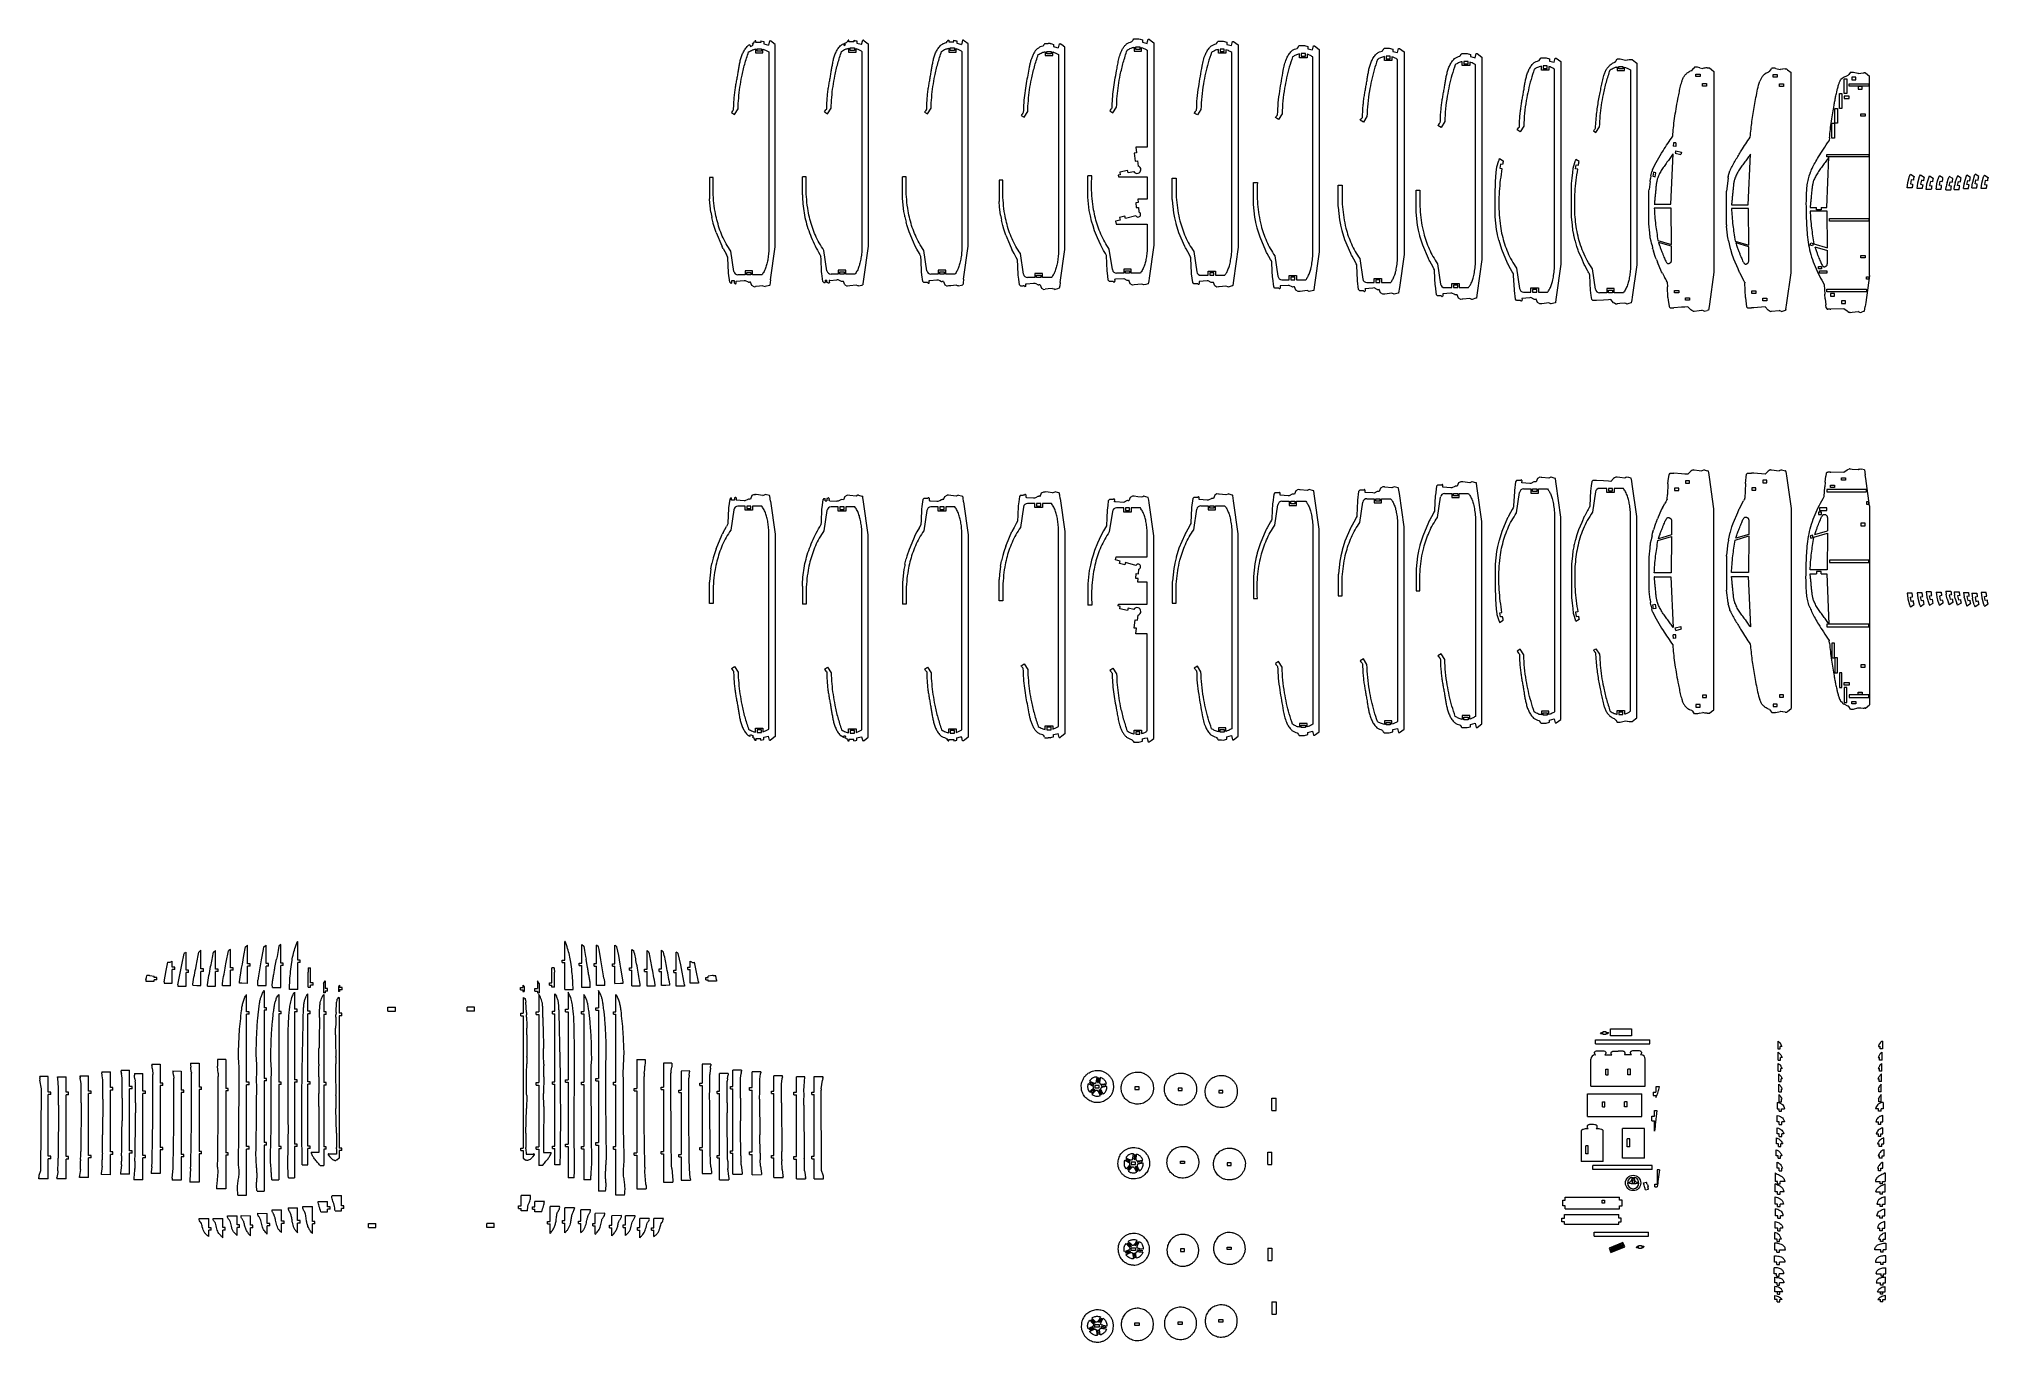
# Model space of a CAD drawing. Header units: millimetres. Extents: x -1254 to 1112, y -410 to 1173.
import ezdxf

# ---------------------------------------------------------------- set-up
doc = ezdxf.new("R2010")
doc.units = ezdxf.units.MM

msp = doc.modelspace()

# ---------------------------------------------------------------- linework, layer by layer
at = {"color": 7, "linetype": 'Continuous', "lineweight": 15}
for p, q in [((-390.8, 1165.7), (-389.9, 1163.6)), ((-389.9, 1163.6), (-386.8, 1165)), ((-386.8, 1165), (-387.7, 1167)), ((-386.7, 1167.3), (-386.5, 1167.4)), ((-386.5, 1167.4), (-386.4, 1167.6)), ((-386.4, 1167.6), (-385.2, 1169.2)), ((-384.6, 1170.1), (-385.2, 1169.3)), ((-385.2, 1169.2), (-385.2, 1169.3)), ((-384.3, 1170.6), (-384.6, 1170.1)), ((-383.4, 1170.6), (-384.3, 1170.6)), ((-383.8, 1160.6), (-383.8, 1155.9)), ((-383.4, 1168.6), (-383.4, 1170.6)), ((-377.5, 1168.6), (-383.4, 1168.6)), ((-381.8, 1160.9), (-376.8, 1160.9)), ((-381.8, 1157.9), (-381.8, 1160.9)), ((-377.5, 1170.5), (-373.7, 1169.5)), ((-377.5, 1170.5), (-377.5, 1168.6)), ((-376.8, 1160.9), (-376.8, 1157.9)), ((-374.8, 1155.9), (-374.8, 1160.2)), ((-373.7, 1169.5), (-373.7, 1166.7)), ((-373.7, 1169.5), (-373.7, 1169.5)), ((-373.7, 1166.7), (-368.1, 1165.3)), ((-366.8, 1170.3), (-368.1, 1165.3)), ((-368.1, 1165.3), (-368.1, 1165.3)), ((-368.1, 1165.3), (-368.1, 1165.3)), ((-366.8, 1170.3), (-365.6, 1170.3)), ((-360.1, 1166), (-365.6, 1170.3)), ((-360.1, 920.2), (-360.1, 1166)), ((-277.2, 1166.9), (-280.1, 1165.2)), ((-277.2, 1166.9), (-276.2, 1164.8)), ((-276.2, 1164.8), (-274.6, 1165.5)), ((-273.7, 1168.1), (-275.5, 1167.6)), ((-274.6, 1165.5), (-275.5, 1167.6)), ((-273.5, 1168.3), (-273.7, 1168.1)), ((-273.4, 1168.4), (-273.5, 1168.3)), ((-273.4, 1168.4), (-272.4, 1169.8)), ((-272.3, 1169.9), (-272.4, 1169.8)), ((-272.3, 1169.9), (-271.8, 1170.6)), ((-271.8, 1170.6), (-271.3, 1171.4)), ((-270.4, 1171.4), (-271.3, 1171.4)), ((-270.8, 1161.4), (-270.8, 1156.8)), ((-270.4, 1169.4), (-270.4, 1171.4)), ((-264.5, 1169.4), (-270.4, 1169.4)), ((-268.8, 1161.8), (-263.8, 1161.8)), ((-268.8, 1158.8), (-268.8, 1161.8)), ((-264.5, 1171.3), (-261.9, 1170.6)), ((-264.5, 1171.3), (-264.5, 1169.4)), ((-263.8, 1161.8), (-263.8, 1158.8)), ((-261.9, 1170.6), (-261.4, 1170.5)), ((-261.8, 1156.8), (-261.8, 1161)), ((-261.4, 1170.5), (-260.7, 1170.3)), ((-260.7, 1170.3), (-260.7, 1167.6)), ((-260.7, 1167.6), (-255.7, 1166.3)), ((-255.7, 1166.3), (-255.1, 1166.1)), ((-255.1, 1166.1), (-253.8, 1171.1)), ((-252.6, 1171.1), (-253.8, 1171.1)), ((-252.6, 1171.1), (-252, 1170.6)), ((-252, 1170.6), (-247.1, 1166.9)), ((-247.1, 1166.9), (-247.1, 921)), ((-152.3, 1168.1), (-152.1, 1168.3)), ((-152.1, 1168.4), (-151.2, 1169.6)), ((-152.1, 1168.3), (-152.1, 1168.4)), ((-151.2, 1169.6), (-151.1, 1169.7)), ((-150.7, 1170.3), (-151.1, 1169.7)), ((-150.1, 1171.1), (-150.7, 1170.3)), ((-150.1, 1171.1), (-149.9, 1171.4)), ((-149.9, 1171.4), (-149.1, 1171.4)), ((-149.4, 1161.4), (-149.4, 1156.8)), ((-149.1, 1171.4), (-149.1, 1169.4)), ((-149.1, 1169.4), (-143.1, 1169.4)), ((-147.4, 1161.8), (-142.4, 1161.8)), ((-147.4, 1158.8), (-147.4, 1161.8)), ((-143.1, 1171.3), (-141.7, 1170.9)), ((-143.1, 1169.4), (-143.1, 1171.3)), ((-142.4, 1161.8), (-142.4, 1158.8)), ((-141.7, 1170.9), (-140.8, 1170.6)), ((-140.8, 1170.6), (-139.4, 1170.3)), ((-140.4, 1156.8), (-140.4, 1161)), ((-139.4, 1170.3), (-139.4, 1167.5)), ((-139.4, 1167.5), (-135, 1166.4)), ((-135, 1166.4), (-133.8, 1166.1)), ((-133.5, 1167.2), (-133.8, 1166.1)), ((-132.5, 1171.1), (-133.5, 1167.2)), ((-131.3, 1171.1), (-132.5, 1171.1)), ((-130, 1170.1), (-131.3, 1171.1)), ((-125.7, 1166.8), (-130, 1170.1)), ((-125.7, 921), (-125.7, 1166.8)), ((-35, 1164.1), (-34.8, 1164.3)), ((-34.8, 1164.3), (-34, 1165.3)), ((-34.8, 1164.3), (-34.8, 1164.3)), ((-33.6, 1165.9), (-34, 1165.4)), ((-34, 1165.3), (-34, 1165.4)), ((-33.1, 1166.7), (-33.6, 1165.9)), ((-33.1, 1166.7), (-32.6, 1167.3)), ((-32.6, 1167.3), (-28.5, 1167.3)), ((-26.3, 1167.3), (-28.5, 1167.3)), ((-26.3, 1167.3), (-25.5, 1167.1)), ((-25.5, 1167.1), (-24.2, 1166.8)), ((-24.2, 1166.8), (-22, 1166.2)), ((-22, 1166.2), (-22, 1163.5)), ((-22, 1163.5), (-18.3, 1162.5)), ((-18.3, 1162.5), (-16.5, 1162)), ((-16, 1163.7), (-16.5, 1162)), ((-15.2, 1167), (-16, 1163.7)), ((-15.2, 1167), (-14, 1167)), ((-12.1, 1165.6), (-14, 1167)), ((-8.4, 1162.8), (-12.1, 1165.6)), ((-8.4, 917), (-8.4, 1162.8)), ((72.9, 1169.5), (73.1, 1169.7)), ((73.1, 1169.7), (73.7, 1170.5)), ((73.1, 1169.7), (73.1, 1169.7)), ((73.7, 1170.6), (74.1, 1171)), ((73.7, 1170.5), (73.7, 1170.6)), ((74.1, 1171), (74.5, 1171.6)), ((74.5, 1171.6), (75.3, 1172.7)), ((75.3, 1172.7), (81.4, 1172.7)), ((75.7, 1162.7), (75.7, 1158.1)), ((77.7, 1163.1), (82.7, 1163.1)), ((77.7, 1160.1), (77.7, 1163.1)), ((82.7, 1160.1), (77.7, 1160.1)), ((81.4, 1172.7), (83, 1172.3)), ((82.7, 1163.1), (82.7, 1160.1)), ((83, 1172.3), (85.8, 1171.6)), ((84.7, 1158.1), (84.7, 1162.4)), ((85.8, 1171.6), (85.8, 1168.8)), ((85.8, 1168.8), (88.9, 1168)), ((88.9, 1168), (91.4, 1167.4)), ((91.4, 1167.4), (92, 1169.6)), ((92, 1169.6), (92.7, 1172.4)), ((92.7, 1172.4), (93.9, 1172.4)), ((93.9, 1172.4), (96.4, 1170.5)), ((96.4, 1170.5), (99.5, 1168.1)), ((99.5, 1168.1), (99.5, 922.4)), ((175.3, 1166.7), (175.5, 1166.9)), ((175.5, 1166.9), (175.6, 1167.1)), ((175.6, 1167.1), (176.8, 1168.7)), ((176.8, 1168.8), (177.4, 1169.6)), ((176.8, 1168.7), (176.8, 1168.8)), ((177.4, 1169.6), (177.7, 1170.1)), ((177.7, 1170.1), (181.8, 1170.1)), ((178.2, 1155.4), (178.2, 1160)), ((180.2, 1160.4), (180.2, 1157.4)), ((185.2, 1160.4), (180.2, 1160.4)), ((181.8, 1170.1), (184, 1170.1)), ((184, 1170.1), (188.3, 1169)), ((185.2, 1157.4), (185.2, 1160.4)), ((187.2, 1159.7), (187.2, 1155.4)), ((188.3, 1169), (188.3, 1166.2)), ((188.3, 1169), (188.3, 1169)), ((188.3, 1166.2), (193.9, 1164.8)), ((193.9, 1164.8), (195.2, 1169.8)), ((193.9, 1164.8), (193.9, 1164.8)), ((193.9, 1164.8), (193.9, 1164.8)), ((195.2, 1169.8), (196.4, 1169.8)), ((196.4, 1169.8), (201.9, 1165.5)), ((201.9, 1165.5), (201.9, 919.7)), ((273.8, 1161.3), (273.9, 1161.5)), ((273.9, 1161.5), (274, 1161.7)), ((274, 1161.7), (275.2, 1163.3)), ((275.2, 1163.3), (275.3, 1163.4)), ((275.3, 1163.4), (275.8, 1164.2)), ((275.8, 1164.2), (276.2, 1164.7)), ((276.2, 1164.7), (280.3, 1164.7)), ((280.3, 1164.7), (282.5, 1164.7)), ((282.5, 1164.7), (286.7, 1163.6)), ((286.7, 1163.6), (286.7, 1160.8)), ((286.7, 1163.6), (286.7, 1163.6)), ((286.7, 1160.8), (292.3, 1159.4)), ((292.3, 1159.4), (293.6, 1164.4)), ((292.3, 1159.4), (292.3, 1159.4)), ((292.3, 1159.4), (292.3, 1159.4)), ((293.6, 1164.4), (294.8, 1164.4)), ((294.8, 1164.4), (300.4, 1160.1)), ((300.4, 1160.1), (300.4, 914.3)), ((377.1, 1158.4), (378.2, 1160.1)), ((378.2, 1160.1), (378.3, 1160.1)), ((378.3, 1160.1), (378.9, 1160.9)), ((378.9, 1160.9), (379.2, 1161.4)), ((379.2, 1161.4), (383.3, 1161.4)), ((383.3, 1161.4), (385.5, 1161.4)), ((385.5, 1161.4), (389.8, 1160.3)), ((389.8, 1160.3), (389.8, 1157.6)), ((389.8, 1160.3), (389.8, 1160.3)), ((395.3, 1156.1), (396.6, 1161.1)), ((396.6, 1161.1), (397.9, 1161.1)), ((397.9, 1161.1), (403.4, 1156.9)), ((-383.8, 1155.9), (-374.8, 1155.9)), ((-376.8, 1157.9), (-381.8, 1157.9)), ((-367.8, 1156.9), (-367.8, 914.5)), ((-270.8, 1156.8), (-261.8, 1156.8)), ((-263.8, 1158.8), (-268.8, 1158.8)), ((-254.8, 1157.7), (-254.8, 915.3)), ((-149.4, 1156.8), (-140.4, 1156.8)), ((-142.4, 1158.8), (-147.4, 1158.8)), ((-133.5, 1157.7), (-133.5, 915.3)), ((-32.1, 1157.3), (-32.1, 1152.7)), ((-32.1, 1152.7), (-23.1, 1152.7)), ((-30.1, 1157.7), (-25.1, 1157.7)), ((-30.1, 1154.7), (-30.1, 1157.7)), ((-25.1, 1154.7), (-30.1, 1154.7)), ((-25.1, 1157.7), (-25.1, 1154.7)), ((-23.1, 1152.7), (-23.1, 1157)), ((-16.2, 1153.7), (-16.2, 911.3)), ((75.7, 1158.1), (84.7, 1158.1)), ((91.7, 1159.1), (91.7, 1041.2)), ((187.2, 1155.4), (178.2, 1155.4)), ((180.2, 1157.4), (185.2, 1157.4)), ((194.2, 914), (194.2, 1156.4)), ((276.6, 1150), (276.6, 1154.6)), ((285.6, 1150), (276.6, 1150)), ((278.6, 1155), (278.6, 1152)), ((283.6, 1155), (278.6, 1155)), ((278.6, 1152), (283.6, 1152)), ((283.6, 1152), (283.6, 1155)), ((285.6, 1154.3), (285.6, 1150)), ((292.6, 908.6), (292.6, 1151)), ((376.8, 1158.1), (376.9, 1158.3)), ((376.9, 1158.3), (377.1, 1158.4)), ((379.7, 1146.7), (379.7, 1151.4)), ((388.7, 1146.7), (379.7, 1146.7)), ((381.7, 1151.7), (381.7, 1148.7)), ((386.7, 1151.7), (381.7, 1151.7)), ((381.7, 1148.7), (386.7, 1148.7)), ((386.7, 1148.7), (386.7, 1151.7)), ((388.7, 1151), (388.7, 1146.7)), ((389.8, 1157.6), (395.3, 1156.1)), ((395.3, 1156.1), (395.3, 1156.1)), ((395.3, 1156.1), (395.3, 1156.1)), ((395.6, 905.3), (395.6, 1147.7)), ((403.4, 1156.9), (403.4, 911)), ((471.2, 1151.8), (471.3, 1152)), ((471.3, 1152), (471.5, 1152.2)), ((471.5, 1152.2), (472.7, 1153.8)), ((472.7, 1153.9), (473.3, 1154.7)), ((472.7, 1153.8), (472.7, 1153.9)), ((473.3, 1154.7), (473.6, 1155.1)), ((473.6, 1155.1), (477.7, 1155.1)), ((474.1, 1140.5), (474.1, 1145.1)), ((483.1, 1140.5), (474.1, 1140.5)), ((476.1, 1145.5), (476.1, 1142.5)), ((481.1, 1145.5), (476.1, 1145.5)), ((476.1, 1142.5), (481.1, 1142.5)), ((477.7, 1155.1), (479.9, 1155.2)), ((479.9, 1155.2), (484.2, 1154)), ((481.1, 1142.5), (481.1, 1145.5)), ((483.1, 1144.7), (483.1, 1140.5)), ((484.2, 1154), (484.2, 1151.3)), ((484.2, 1154), (484.2, 1154)), ((484.2, 1151.3), (489.8, 1149.9)), ((489.8, 1149.9), (491.1, 1154.9)), ((489.8, 1149.9), (489.8, 1149.9)), ((489.8, 1149.9), (489.8, 1149.9)), ((490, 899), (490, 1141.5)), ((491.1, 1154.9), (492.3, 1154.9)), ((492.3, 1154.9), (497.8, 1150.6)), ((497.8, 1150.6), (497.8, 904.7)), ((567.2, 1146.4), (567.3, 1146.6)), ((567.3, 1146.6), (567.4, 1146.7)), ((567.4, 1146.7), (568.6, 1148.4)), ((568.6, 1148.4), (568.7, 1148.4)), ((568.7, 1148.4), (569.3, 1149.2)), ((569.3, 1149.2), (569.6, 1149.7)), ((569.6, 1149.7), (573.7, 1149.7)), ((570.1, 1135), (570.1, 1139.7)), ((572.1, 1140), (572.1, 1137)), ((577.1, 1140), (572.1, 1140)), ((572.1, 1137), (577.1, 1137)), ((573.7, 1149.7), (575.9, 1149.7)), ((575.9, 1149.7), (580.1, 1148.6)), ((577.1, 1137), (577.1, 1140)), ((579.1, 1139.3), (579.1, 1135)), ((580.1, 1148.6), (580.1, 1145.9)), ((580.1, 1148.6), (580.1, 1148.6)), ((580.1, 1145.9), (585.7, 1144.4)), ((585.7, 1144.4), (587, 1149.4)), ((585.7, 1144.4), (585.7, 1144.4)), ((585.7, 1144.4), (585.7, 1144.4)), ((586, 893.6), (586, 1136)), ((587, 1149.4), (588.2, 1149.4)), ((588.2, 1149.4), (593.8, 1145.2)), ((593.8, 1145.2), (593.8, 899.3)), ((659.4, 1144.6), (659.5, 1144.7)), ((659.5, 1144.7), (660.1, 1145.6)), ((660.1, 1145.6), (660.3, 1145.8)), ((660.3, 1145.8), (662.2, 1148.5)), ((662.1, 1138.9), (662.1, 1134.3)), ((662.2, 1148.5), (665.9, 1148.5)), ((664.1, 1139.3), (669.1, 1139.3)), ((664.1, 1136.3), (664.1, 1139.3)), ((669.1, 1136.3), (664.1, 1136.3)), ((665.9, 1148.5), (670.6, 1147.3)), ((669.1, 1139.3), (669.1, 1136.3)), ((670.6, 1147.3), (672.3, 1146.8)), ((671.1, 1134.3), (671.1, 1138.5)), ((672.3, 1146.8), (674.4, 1147.4)), ((674.4, 1147.4), (674.7, 1147.4)), ((674.7, 1147.4), (676.6, 1147.7)), ((676.6, 1147.7), (676.7, 1147.7)), ((676.7, 1147.7), (679.1, 1147.6)), ((679.1, 1147.6), (680.4, 1147.6)), ((680.4, 1147.6), (684.4, 1144.5)), ((684.4, 1144.5), (685.9, 1143.4)), ((685.9, 1143.4), (685.9, 898.5)), ((753.2, 1134.7), (754.6, 1136.7)), ((754.6, 1136.7), (754.7, 1136.8)), ((756, 1138.5), (754.7, 1136.8)), ((759.6, 1138.5), (756, 1138.5)), ((762.6, 1137.7), (759.6, 1138.5)), ((762.6, 1137.7), (765.9, 1136.8)), ((767.3, 1137.2), (765.9, 1136.8)), ((768.7, 1137.3), (767.3, 1137.2)), ((769.9, 1137.5), (768.7, 1137.3)), ((771.2, 1137.7), (769.9, 1137.5)), ((771.2, 1137.7), (772.8, 1137.6)), ((772.8, 1137.6), (774, 1137.6)), ((774, 1137.6), (776.5, 1135.6)), ((847, 1133.3), (849.3, 1136.4)), ((849.9, 1137.1), (849.3, 1136.4)), ((849.3, 1136.4), (849.3, 1136.4)), ((853.4, 1137.1), (849.9, 1137.1)), ((854.7, 1136.8), (853.4, 1137.1)), ((854.7, 1136.8), (859.8, 1135.5)), ((862.9, 1135.9), (860.4, 1135.6)), ((863.4, 1136), (862.9, 1135.9)), ((865.9, 1136.3), (863.4, 1136)), ((865.9, 1136.3), (866.6, 1136.3)), ((866.6, 1136.3), (867.8, 1136.3)), ((867.8, 1136.3), (868.9, 1135.4)), ((579.1, 1135), (570.1, 1135)), ((662.1, 1134.3), (671.1, 1134.3)), ((678.1, 1135.2), (678.1, 892.8)), ((749.8, 1133.2), (750.1, 1133.3)), ((752.8, 1134.5), (750.1, 1133.3)), ((752.8, 1134.5), (753.1, 1134.6)), ((753.1, 1134.6), (753.2, 1134.7)), ((757.7, 1130.1), (762.7, 1130.1)), ((757.7, 1127.1), (757.7, 1130.1)), ((762.7, 1127.1), (757.7, 1127.1)), ((762.7, 1130.1), (762.7, 1127.1)), ((765.5, 1115.6), (765.5, 1118.6)), ((765.5, 1118.6), (770.5, 1118.6)), ((770.5, 1115.6), (765.5, 1115.6)), ((770.5, 1118.6), (770.5, 1115.6)), ((776.5, 1135.6), (779.4, 1133.4)), ((779.4, 1133.4), (779.4, 889.3)), ((851.5, 1129.5), (856.5, 1129.5)), ((851.5, 1126.5), (851.5, 1129.5)), ((856.5, 1126.5), (851.5, 1126.5)), ((856.5, 1129.5), (856.5, 1126.5)), ((859.2, 1118.1), (864.2, 1118.1)), ((859.2, 1115.1), (859.2, 1118.1)), ((864.2, 1115.1), (859.2, 1115.1)), ((860.4, 1135.6), (859.8, 1135.5)), ((864.2, 1118.1), (864.2, 1115.1)), ((868.9, 1135.4), (873.2, 1132.1)), ((873.2, 888.8), (873.2, 1132.1)), ((933.5, 1123.3), (933.4, 1123.2)), ((935.1, 1124.7), (933.5, 1123.3)), ((935.1, 1124.7), (935.6, 1125.2)), ((935.6, 1125.2), (935.7, 1125.3)), ((935.7, 1125.3), (936.2, 1125.7)), ((936.5, 1126), (936.2, 1125.7)), ((936.2, 1125.7), (936.2, 1125.7)), ((936.5, 1126), (936.9, 1126.2)), ((936.9, 1126.2), (937.1, 1126.3)), ((937.1, 1126.3), (941.9, 1128.4)), ((937.8, 1124.4), (940.8, 1124.4)), ((937.8, 1106.4), (937.8, 1124.4)), ((940.8, 1124.4), (940.8, 1106.4)), ((941.9, 1128.4), (942.5, 1128.7)), ((942.7, 1128.8), (942.5, 1128.7)), ((943.2, 1129.5), (942.7, 1128.8)), ((945.5, 1132.6), (943.2, 1129.5)), ((943.8, 1115.4), (943.8, 1118.4)), ((943.8, 1118.4), (967.8, 1118.4)), ((967.8, 1115.4), (943.8, 1115.4)), ((945.5, 1132.6), (949.1, 1132.6)), ((951.9, 1126.2), (946.9, 1126.2)), ((946.9, 1126.2), (946.9, 1123.2)), ((946.9, 1123.2), (951.9, 1123.2)), ((949.1, 1132.6), (954.2, 1131.2)), ((951.9, 1123.2), (951.9, 1126.2)), ((954.2, 1131.2), (954.8, 1131.1)), ((954.7, 1114.8), (954.7, 1111.8)), ((959.7, 1114.8), (954.7, 1114.8)), ((954.8, 1131.1), (955.4, 1130.9)), ((955.4, 1130.9), (958.1, 1131.3)), ((958.1, 1131.3), (960.8, 1131.6)), ((959.7, 1111.8), (959.7, 1114.8)), ((960.8, 1131.6), (962, 1131.5)), ((963.2, 1131.5), (962, 1131.5)), ((963.2, 1131.5), (963.7, 1131.4)), ((963.7, 1131.4), (968.6, 1127.6)), ((967.8, 1118.4), (967.8, 1115.4)), ((968.6, 885.6), (968.6, 1127.6)), ((-296.5, 1081.7), (-292.1, 1088.5)), ((-175.2, 1081.7), (-170.8, 1088.5)), ((50, 1083), (54.4, 1089.9)), ((926.4, 1088.4), (929.4, 1088.4)), ((926.4, 1070.4), (926.4, 1088.4)), ((929.4, 1088.4), (929.4, 1070.4)), ((931.8, 1088.4), (931.8, 1106.4)), ((931.8, 1106.4), (934.8, 1106.4)), ((934.8, 1088.4), (931.8, 1088.4)), ((934.8, 1106.4), (934.8, 1088.4)), ((940.8, 1106.4), (937.8, 1106.4)), ((943.8, 1103.4), (937.8, 1103.4)), ((937.8, 1103.4), (937.8, 1100.4)), ((937.8, 1100.4), (943.8, 1100.4)), ((943.8, 1100.4), (943.8, 1103.4)), ((954.7, 1111.8), (959.7, 1111.8)), ((-413.2, 1083.3), (-409.5, 1080.9)), ((-409.5, 1080.9), (-405.1, 1087.7)), ((-300.2, 1084.1), (-296.5, 1081.7)), ((-178.7, 1084), (-175.2, 1081.7)), ((-176.1, 1087.5), (-176.1, 1087.5)), ((-61.4, 1079.9), (-57.9, 1077.7)), ((-57.9, 1077.7), (-53.5, 1084.5)), ((46.3, 1085.4), (50, 1083)), ((152.5, 1080.4), (148.8, 1082.7)), ((156.9, 1087.2), (152.5, 1080.4)), ((250.9, 1075), (247.2, 1077.4)), ((255.3, 1081.8), (250.9, 1075)), ((354, 1071.7), (350.2, 1074.1)), ((358.3, 1078.5), (354, 1071.7)), ((448.4, 1065.4), (444.6, 1067.8)), ((452.8, 1072.3), (448.4, 1065.4)), ((548.7, 1066.8), (544.3, 1060)), ((636.4, 1059.2), (640.8, 1066)), ((922.8, 1070.4), (925.8, 1070.4)), ((922.8, 1052.4), (922.8, 1070.4)), ((925.8, 1070.4), (925.8, 1052.4)), ((929.4, 1070.4), (926.4, 1070.4)), ((958.1, 1081.9), (963.1, 1081.9)), ((958.1, 1078.9), (958.1, 1081.9)), ((963.1, 1078.9), (958.1, 1078.9)), ((963.1, 1081.9), (963.1, 1078.9)), ((91.7, 1041.2), (77.7, 1041.2)), ((77.7, 1041.2), (78.5, 1034.5)), ((544.3, 1060), (540.6, 1062.4)), ((633.5, 1061.1), (636.4, 1059.2)), ((730.4, 1046.7), (730.2, 1042.5)), ((733.2, 1042.3), (730.2, 1042.5)), ((733.4, 1046.6), (730.4, 1046.7)), ((733.4, 1046.6), (733.2, 1042.3)), ((919.4, 1049.1), (919.6, 1049.6)), ((919.8, 1052.6), (919.6, 1049.6)), ((925.8, 1052.4), (922.8, 1052.4)), ((78.5, 1034.5), (75.6, 1034.1)), ((75.6, 1034.1), (76.9, 1024.2)), ((76.9, 1024.2), (79.8, 1024.6)), ((79.8, 1024.6), (80.7, 1018.4)), ((516.2, 1017.6), (518.5, 1025.1)), ((516.2, 1017.3), (516.2, 1017.6)), ((519.4, 1027.5), (523.8, 1024.6)), ((520.5, 1020.8), (519.6, 1015.8)), ((523, 1020.3), (520.5, 1020.8)), ((608.8, 1016), (609.6, 1018.7)), ((609.6, 1018.7), (611, 1023.8)), ((611.6, 1015.1), (612.5, 1020)), ((615.9, 1023.8), (612, 1026.3)), ((612.5, 1020), (615.1, 1019.5)), ((727.3, 972), (730, 1033.4)), ((733.5, 1036.9), (732.7, 1034)), ((732.7, 1034), (739.2, 1032.3)), ((733.5, 1036.9), (740, 1035.2)), ((740, 1035.2), (739.2, 1032.3)), ((821.1, 971.4), (823.8, 1032.9)), ((916.5, 968.2), (919.2, 1029.6)), ((916.8, 1029.6), (916.8, 1032.6)), ((916.8, 1032.6), (967.8, 1032.6)), ((967.8, 1029.6), (916.8, 1029.6)), ((967.8, 1032.6), (967.8, 1029.6)), ((-435.2, 1004.3), (-439.9, 1004.3)), ((-439.9, 1004.3), (-439.9, 978.5)), ((-322.2, 1005.2), (-326.8, 1005.2)), ((-326.8, 1005.2), (-326.8, 1005.1)), ((-326.8, 983.4), (-326.8, 1005.1)), ((-200.8, 1005.2), (-205.5, 1005.2)), ((-205.5, 1005.2), (-205.5, 1005.1)), ((-205.5, 979.3), (-205.5, 1005.1)), ((-83.5, 1001.1), (-88.2, 1001.1)), ((-88.2, 1001.1), (-88.2, 1001)), ((-88.2, 1001), (-88.2, 975.2)), ((24.4, 1006.5), (19.7, 1006.5)), ((19.7, 1006.4), (19.7, 1006.5)), ((19.7, 980.6), (19.7, 1006.4)), ((58.9, 1007.8), (56.2, 1007.2)), ((56.2, 1007.2), (56.6, 1005.3)), ((56.6, 1005.3), (91.7, 1005.3)), ((67.7, 1012.9), (58.2, 1010.8)), ((58.2, 1010.8), (58.9, 1007.8)), ((68.4, 1010), (67.7, 1012.9)), ((75.4, 1011.5), (68.4, 1010)), ((91.7, 1005.3), (91.7, 978.3)), ((122.1, 978), (122.1, 1003.8)), ((122.1, 1003.8), (126.8, 1003.8)), ((220.6, 972.6), (220.6, 998.4)), ((220.6, 998.4), (225.3, 998.4)), ((323.6, 969.3), (323.6, 995.1)), ((323.6, 995.1), (328.3, 995.1)), ((514, 983.4), (514.4, 999.1)), ((514.4, 999.1), (515.4, 1011)), ((515.4, 1011), (516.1, 1017)), ((516.1, 1017), (516.2, 1017.3)), ((519.6, 1015.8), (522.2, 1015.4)), ((606.7, 997.7), (607, 1000.2)), ((606.7, 984.7), (606.7, 997.7)), ((607, 1000.2), (607.4, 1004.1)), ((607.4, 1004.1), (608.1, 1010.3)), ((608.1, 1010.3), (608.8, 1016)), ((614.3, 1014.6), (611.6, 1015.1)), ((702, 999.5), (700.8, 989.8)), ((702, 999.5), (702.4, 1003.2)), ((702.8, 1006.5), (702.4, 1003.2)), ((702.8, 1006.5), (704.1, 1011.3)), ((705, 1014.3), (704.1, 1011.3)), ((706.1, 1010.8), (705.2, 1005.9)), ((705.2, 1005.9), (708.2, 1005.4)), ((709.1, 1010.3), (706.1, 1010.8)), ((708.2, 1005.4), (709.1, 1010.3)), ((796.7, 1003.6), (794.9, 988)), ((796.7, 1003.6), (796.8, 1004.7)), ((797, 1005.7), (796.8, 1004.7)), ((797, 1005.7), (798.9, 1012.5)), ((799.2, 1013.5), (798.9, 1012.5)), ((1014.1, 992), (1014.8, 998)), ((1014.8, 998.2), (1014.9, 998.5)), ((1014.8, 998), (1014.8, 998.2)), ((1014.9, 998.5), (1017.1, 1006.1)), ((1018, 1008.4), (1022.5, 1005.6)), ((1019.1, 1001.7), (1018.2, 996.8)), ((1018.2, 996.8), (1020.8, 996.3)), ((1021.7, 1001.3), (1019.1, 1001.7)), ((1026.3, 991.3), (1027, 997.4)), ((1027, 997.6), (1027.1, 997.9)), ((1027, 997.4), (1027, 997.6)), ((1027.1, 997.9), (1029.3, 1005.5)), ((1029.3, 1005.5), (1030.3, 1007.8)), ((1030.3, 1007.8), (1034.7, 1004.9)), ((1031.4, 1001.1), (1030.4, 996.2)), ((1030.4, 996.2), (1033.1, 995.7)), ((1033.9, 1000.6), (1031.4, 1001.1)), ((1037.3, 990.1), (1038, 996.1)), ((1038, 996.4), (1038.1, 996.6)), ((1038, 996.1), (1038, 996.4)), ((1038.1, 996.6), (1040.3, 1004.2)), ((1040.3, 1004.2), (1041.3, 1006.5)), ((1041.3, 1006.5), (1045.7, 1003.7)), ((1042.3, 999.8), (1041.4, 994.9)), ((1041.4, 994.9), (1044.1, 994.4)), ((1044.9, 999.4), (1042.3, 999.8)), ((1049.6, 993.3), (1050, 996.6)), ((1050, 996.6), (1051.1, 1000.4)), ((1051.1, 1000.4), (1052.4, 1004.8)), ((1057.6, 1004), (1053.4, 1006.7)), ((1053.4, 995.2), (1054.3, 1000.2)), ((1056, 994.8), (1053.4, 995.2)), ((1054.3, 1000.2), (1056.8, 999.7)), ((1061.9, 995.7), (1061.6, 993.1)), ((1062.8, 998.6), (1061.9, 995.7)), ((1062.8, 998.6), (1064.2, 1003.5)), ((1069.6, 1003.1), (1065.3, 1005.8)), ((1065.3, 994.3), (1066.2, 999.2)), ((1067.9, 993.8), (1065.3, 994.3)), ((1066.2, 999.2), (1068.8, 998.7)), ((1071.2, 990.1), (1071.8, 994.5)), ((1072, 996.3), (1071.8, 994.5)), ((1072.6, 998.4), (1072, 996.3)), ((1072.6, 998.4), (1074.3, 1004.2)), ((1079.6, 1003.7), (1075.4, 1006.4)), ((1075.4, 994.9), (1076.3, 999.8)), ((1078, 994.4), (1075.4, 994.9)), ((1076.3, 999.8), (1078.8, 999.4)), ((1082.5, 991), (1083.2, 996.3)), ((1083.3, 997.3), (1083.2, 996.3)), ((1083.3, 997.3), (1083.6, 998.4)), ((1083.6, 998.4), (1085.6, 1005.2)), ((1090.9, 1004.6), (1086.5, 1007.5)), ((1086.7, 995.9), (1087.6, 1000.8)), ((1089.3, 995.4), (1086.7, 995.9)), ((1087.6, 1000.8), (1090.1, 1000.3)), ((1092.6, 992), (1093.3, 998)), ((1093.4, 998.5), (1093.3, 998.2)), ((1093.3, 998.2), (1093.3, 998)), ((1095.6, 1006.1), (1093.4, 998.5)), ((1101, 1005.6), (1096.6, 1008.4)), ((1096.7, 996.8), (1097.6, 1001.7)), ((1099.3, 996.3), (1096.7, 996.8)), ((1097.6, 1001.7), (1100.2, 1001.3)), ((1103.9, 991), (1104.6, 997.1)), ((1104.6, 997.3), (1104.7, 997.6)), ((1104.6, 997.1), (1104.6, 997.3)), ((1104.7, 997.6), (1106.9, 1005.2)), ((1107.9, 1007.5), (1112.3, 1004.6)), ((1108.9, 1000.8), (1108, 995.9)), ((1108, 995.9), (1110.7, 995.4)), ((1111.5, 1000.3), (1108.9, 1000.8)), ((-439.8, 977.7), (-439.9, 978.5)), ((-438.2, 962.2), (-439.8, 977.7)), ((-205.1, 974.8), (-205.5, 979.3)), ((-203.9, 963), (-205.1, 974.8)), ((-87.6, 968.9), (-88.2, 975.2)), ((20.5, 972.5), (19.7, 980.6)), ((21.3, 964.3), (20.5, 972.5)), ((80.6, 974.2), (77.6, 973.9)), ((77.6, 973.9), (78.1, 967.9)), ((91.7, 978.3), (80.2, 978.3)), ((80.2, 978.3), (80.6, 974.2)), ((122.2, 977.1), (122.1, 978)), ((123.8, 961.6), (122.2, 977.1)), ((220.7, 971.8), (220.6, 972.6)), ((222.2, 956.3), (220.7, 971.8)), ((418, 963), (418, 988.9)), ((418, 988.9), (422.7, 988.9)), ((514, 957.6), (514, 983.4)), ((606.7, 978.4), (606.7, 984.7)), ((606.7, 956.6), (606.7, 978.4)), ((700.7, 988.3), (700.8, 989.8)), ((700.7, 980.7), (700.7, 988.3)), ((700.7, 959.8), (700.7, 980.7)), ((707.2, 972), (727.3, 972)), ((794.9, 987.6), (794.9, 988)), ((794.9, 985.4), (794.9, 987.6)), ((794.9, 949.8), (794.9, 985.4)), ((801, 971.4), (821.1, 971.4)), ((1020.1, 992), (1014.1, 992)), ((1032.4, 991.3), (1026.3, 991.3)), ((1043.4, 990.1), (1037.3, 990.1)), ((1049.3, 990.4), (1049.6, 993.3)), ((1049.3, 990.4), (1055.3, 990.4)), ((1061.2, 989.4), (1061.6, 993.1)), ((1061.2, 989.4), (1067.3, 989.4)), ((1071.2, 990.1), (1077.3, 990.1)), ((1082.5, 991), (1088.6, 991)), ((1092.6, 992), (1098.7, 992)), ((1110, 991), (1103.9, 991)), ((-438.2, 962.2), (-436.9, 956.1)), ((-436.9, 956.1), (-436.8, 955.8)), ((-435.4, 949.4), (-436.8, 955.8)), ((-435.2, 948.7), (-435.4, 949.4)), ((-431.8, 937.8), (-435.2, 948.7)), ((-202.8, 958.3), (-203.9, 963)), ((-202.5, 956.6), (-202.8, 958.3)), ((-202.5, 956.6), (-201.1, 950.2)), ((-200, 947), (-201.1, 950.2)), ((-197.4, 938.6), (-200, 947)), ((-86.5, 958.9), (-87.6, 968.9)), ((-86.5, 958.9), (-85.7, 955)), ((-85.7, 955), (-85.1, 952.5)), ((-83.7, 946.1), (-85.1, 952.5)), ((22, 961.1), (21.3, 964.3)), ((22.7, 957.9), (22, 961.1)), ((24.1, 951.5), (22.7, 957.9)), ((25.9, 945.7), (24.1, 951.5)), ((58.6, 952.8), (53.1, 951.3)), ((53.1, 951.3), (54.1, 947.7)), ((54.1, 947.7), (91.7, 947.7)), ((64.5, 957.5), (57.8, 955.7)), ((57.8, 955.7), (58.6, 952.8)), ((65.3, 954.6), (64.5, 957.5)), ((77.8, 958.1), (65.3, 954.6)), ((78.1, 967.9), (81.1, 968.1)), ((81.1, 968.1), (81.5, 962.6)), ((91.7, 947.7), (91.7, 916.7)), ((125.1, 955.6), (123.8, 961.6)), ((125.2, 955.3), (125.1, 955.6)), ((126.6, 948.9), (125.2, 955.3)), ((126.8, 948.2), (126.6, 948.9)), ((130.2, 937.3), (126.8, 948.2)), ((223.5, 950.2), (222.2, 956.3)), ((223.6, 949.9), (223.5, 950.2)), ((225, 943.5), (223.6, 949.9)), ((323.7, 968.5), (323.6, 969.3)), ((325.3, 953), (323.7, 968.5)), ((326.6, 947), (325.3, 953)), ((326.7, 946.6), (326.6, 947)), ((328.1, 940.2), (326.7, 946.6)), ((418.1, 962.2), (418, 963)), ((419.7, 946.7), (418.1, 962.2)), ((421, 940.7), (419.7, 946.7)), ((514.1, 956.8), (514, 957.6)), ((515.6, 941.3), (514.1, 956.8)), ((607.7, 946.7), (606.7, 956.6)), ((608.3, 940.4), (607.7, 946.7)), ((700.7, 947.4), (700.7, 959.8)), ((727.8, 967.2), (707.1, 967.2)), ((728.1, 922.9), (727.8, 967.2)), ((794.9, 946.9), (794.9, 949.8)), ((794.9, 946.9), (795, 945.5)), ((821.6, 966.7), (800.9, 966.7)), ((821.9, 922.3), (821.6, 966.7)), ((896.4, 968.2), (904.2, 968.2)), ((917, 963.4), (896.4, 963.4)), ((904.2, 965.4), (904.2, 968.2)), ((909.7, 965.4), (904.2, 965.4)), ((909.7, 968.2), (909.7, 965.4)), ((909.7, 968.2), (916.5, 968.2)), ((917.3, 919.1), (917, 963.4)), ((919.8, 954.5), (967.8, 954.5)), ((919.8, 951.5), (919.8, 954.5)), ((967.8, 951.5), (919.8, 951.5)), ((967.8, 954.5), (967.8, 951.5)), ((-431.8, 937.8), (-424.8, 921.3)), ((-192.1, 926), (-197.4, 938.6)), ((-189.9, 921), (-192.1, 926)), ((-82.3, 941.6), (-83.7, 946.1)), ((-80.1, 934.5), (-82.3, 941.6)), ((-80.1, 934.5), (-75.6, 923.9)), ((-75.6, 923.9), (-72.6, 916.9)), ((27.7, 939.9), (25.9, 945.7)), ((31.4, 931.2), (27.7, 939.9)), ((35.2, 922.3), (31.4, 931.2)), ((137.2, 920.8), (130.2, 937.3)), ((225.2, 942.8), (225, 943.5)), ((228.6, 931.9), (225.2, 942.8)), ((235.7, 915.4), (228.6, 931.9)), ((328.3, 939.6), (328.1, 940.2)), ((331.7, 928.6), (328.3, 939.6)), ((338.7, 912.2), (331.7, 928.6)), ((421.1, 940.4), (421, 940.7)), ((422.5, 934), (421.1, 940.4)), ((422.7, 933.3), (422.5, 934)), ((426.1, 922.4), (422.7, 933.3)), ((517, 935.2), (515.6, 941.3)), ((517, 934.9), (517, 935.2)), ((518.4, 928.5), (517, 934.9)), ((518.7, 927.9), (518.4, 928.5)), ((522.1, 916.9), (518.7, 927.9)), ((609.5, 935.3), (608.3, 940.4)), ((609.7, 934), (609.5, 935.3)), ((610, 932.7), (609.7, 934)), ((611.1, 927.7), (610, 932.7)), ((611.4, 927), (611.1, 927.7)), ((613.3, 920.8), (611.4, 927)), ((703.3, 927), (702.3, 931.3)), ((703.7, 924.9), (703.3, 927)), ((704.4, 922.1), (703.7, 924.9)), ((711.6, 927.8), (728.1, 922.9)), ((728.1, 920.9), (712.4, 925.6)), ((796.5, 930.8), (795, 945.5)), ((796.7, 929.9), (796.5, 930.8)), ((797.3, 927.5), (796.7, 929.9)), ((797.3, 927.5), (799.3, 918.2)), ((805.4, 927.2), (821.9, 922.3)), ((821.9, 920.4), (806.2, 925)), ((896.3, 922.2), (897.1, 925)), ((897.1, 925), (900, 924.2)), ((900, 924.2), (899.1, 921.3)), ((900.8, 923.9), (917.3, 919.1)), ((-424.8, 921.3), (-424.3, 920.2)), ((-423.8, 919.4), (-424.3, 920.2)), ((-423.2, 918.2), (-423.8, 919.4)), ((-423.2, 918.2), (-419.2, 910.9)), ((-418.1, 909), (-419.2, 910.9)), ((-417.5, 907.8), (-418.1, 909)), ((-417.4, 906.5), (-417.5, 907.8)), ((-416.6, 889), (-417.4, 906.5)), ((-410.2, 890.4), (-413.9, 915.2)), ((-365.6, 880), (-360.1, 920.2)), ((-304.3, 905.2), (-304.5, 908.6)), ((-303.6, 889.8), (-304.3, 905.2)), ((-297.2, 891.3), (-300.9, 916)), ((-247.1, 921), (-252.6, 880.9)), ((-188, 917.4), (-189.9, 921)), ((-185, 912.1), (-188, 917.4)), ((-185, 912.1), (-184.8, 911.7)), ((-183.1, 908.6), (-184.8, 911.7)), ((-183.1, 908.6), (-183.1, 908.6)), ((-182.9, 903.1), (-183.1, 908.6)), ((-182.2, 889.8), (-182.9, 903.1)), ((-175.8, 891.3), (-179.6, 916)), ((-131.3, 880.8), (-125.7, 921)), ((-69.9, 912), (-72.6, 916.9)), ((-67.3, 907.2), (-69.9, 912)), ((-65.8, 904.5), (-67.3, 907.2)), ((-65.4, 896.9), (-65.8, 904.5)), ((-58.5, 887.2), (-62.2, 912)), ((-14, 876.8), (-8.4, 917)), ((38.7, 916), (35.2, 922.3)), ((40.8, 912.1), (38.7, 916)), ((42.1, 909.9), (40.8, 912.1)), ((42.5, 900.2), (42.1, 909.9)), ((43, 891.1), (42.5, 900.2)), ((49.4, 892.6), (45.6, 917.4)), ((99.5, 922.4), (93.9, 882.2)), ((137.7, 919.7), (137.2, 920.8)), ((138.2, 918.9), (137.7, 919.7)), ((138.8, 917.7), (138.2, 918.9)), ((142.8, 910.4), (138.8, 917.7)), ((143.9, 908.5), (142.8, 910.4)), ((144.5, 907.3), (143.9, 908.5)), ((144.6, 906), (144.5, 907.3)), ((145.4, 888.5), (144.6, 906)), ((148.1, 914.7), (151.8, 889.9)), ((201.9, 919.7), (196.4, 879.5)), ((236.1, 914.3), (235.7, 915.4)), ((236.6, 913.5), (236.1, 914.3)), ((237.2, 912.3), (236.6, 913.5)), ((241.2, 905), (237.2, 912.3)), ((242.3, 903.1), (241.2, 905)), ((243, 901.9), (242.3, 903.1)), ((243, 900.6), (243, 901.9)), ((243.9, 883.1), (243, 900.6)), ((246.5, 909.3), (250.3, 884.5)), ((300.4, 914.3), (294.8, 874.1)), ((339.2, 911), (338.7, 912.2)), ((339.6, 910.2), (339.2, 911)), ((340.3, 909), (339.6, 910.2)), ((344.3, 901.7), (340.3, 909)), ((345.3, 899.8), (344.3, 901.7)), ((346, 898.6), (345.3, 899.8)), ((349.6, 906), (353.3, 881.2)), ((403.4, 911), (397.8, 870.9)), ((433.1, 905.9), (426.1, 922.4)), ((433.6, 904.8), (433.1, 905.9)), ((434, 904), (433.6, 904.8)), ((434.7, 902.8), (434, 904)), ((438.7, 895.5), (434.7, 902.8)), ((444, 899.8), (447.7, 875)), ((497.8, 904.7), (492.3, 864.6)), ((529.1, 900.5), (522.1, 916.9)), ((529.6, 899.3), (529.1, 900.5)), ((530, 898.5), (529.6, 899.3)), ((593.8, 899.3), (588.2, 859.2)), ((614.7, 916.2), (613.3, 920.8)), ((615.3, 914.8), (614.7, 916.2)), ((619.1, 905.9), (615.3, 914.8)), ((622.2, 898.7), (619.1, 905.9)), ((704.4, 922.1), (705.1, 918.7)), ((705.5, 917.4), (705.1, 918.7)), ((705.5, 917.4), (706.3, 914.9)), ((708.7, 907.2), (706.3, 914.9)), ((709.7, 904.8), (708.7, 907.2)), ((709.7, 904.8), (711.1, 901.6)), ((716.1, 889.8), (711.1, 901.6)), ((728.2, 906.1), (728.1, 920.9)), ((799.3, 918.2), (799.5, 917.5)), ((799.5, 917.5), (801.5, 911.2)), ((801.5, 911.2), (802.9, 906.8)), ((802.9, 906.8), (803.3, 905.8)), ((803.3, 905.8), (808.4, 893.8)), ((822, 905.6), (821.9, 920.4)), ((899.1, 921.3), (896.3, 922.2)), ((902, 920.4), (917.3, 915.9)), ((917.4, 902.3), (917.3, 915.9)), ((958.1, 906.8), (958.1, 909.8)), ((958.1, 909.8), (963.1, 909.8)), ((963.1, 906.8), (958.1, 906.8)), ((963.1, 909.8), (963.1, 906.8)), ((-416.5, 888.1), (-416.6, 889)), ((-415.2, 877.5), (-416.5, 888.1)), ((-413.8, 876), (-415.2, 877.5)), ((-413.8, 876), (-413.2, 876)), ((-413.2, 879), (-413.2, 876)), ((-409.5, 879), (-413.2, 879)), ((-413.2, 876), (-413.2, 876)), ((-409.5, 876), (-409.5, 879)), ((-409.3, 876), (-409.5, 876)), ((-409.1, 875.8), (-409.3, 876)), ((-408.2, 875), (-409.1, 875.8)), ((-407.8, 875.3), (-407.2, 876.2)), ((-407.5, 878.6), (-397.8, 879.3)), ((-407.5, 878.3), (-407.5, 878.6)), ((-407.2, 876.2), (-407.5, 878.3)), ((-396.4, 886.2), (-405.2, 886.2)), ((-397.8, 879.3), (-396.4, 879.4)), ((-387.4, 891.2), (-396.4, 891.2)), ((-396.4, 891.2), (-396.4, 886.2)), ((-396.4, 879.4), (-392.9, 877.6)), ((-394.4, 889.2), (-389.4, 889.2)), ((-394.4, 886.2), (-394.4, 889.2)), ((-389.4, 886.2), (-394.4, 886.2)), ((-392.9, 877.6), (-392.4, 877.3)), ((-392.4, 877.3), (-391.3, 877.4)), ((-391.2, 877.4), (-391.3, 877.4)), ((-391.1, 877.4), (-391.2, 877.4)), ((-390.1, 877.5), (-391.1, 877.4)), ((-388.5, 873.4), (-390.1, 877.5)), ((-389.4, 889.2), (-389.4, 886.2)), ((-387.4, 886.2), (-387.4, 891.2)), ((-376.3, 886.2), (-387.4, 886.2)), ((-365.6, 880), (-366.6, 873.8)), ((-303.3, 887.7), (-303.6, 889.8)), ((-302.2, 878.3), (-303.3, 887.7)), ((-300.8, 876.8), (-302.2, 878.3)), ((-300.8, 876.8), (-299.4, 876.8)), ((-299.3, 876.8), (-299.4, 876.8)), ((-299.3, 879.9), (-299.3, 876.8)), ((-299.3, 879.9), (-297.4, 879.9)), ((-297.4, 876.8), (-297.4, 879.9)), ((-296.3, 876.8), (-297.4, 876.8)), ((-295.8, 876.4), (-296.3, 876.8)), ((-295.2, 875.8), (-295.8, 876.4)), ((-294.8, 876.1), (-295.2, 875.9)), ((-295.2, 875.9), (-295.2, 875.8)), ((-294.7, 876.3), (-294.8, 876.1)), ((-294.2, 877), (-294.7, 876.3)), ((-293.5, 879.5), (-294.5, 879.4)), ((-294.5, 879.4), (-294.4, 878.6)), ((-294.4, 878.6), (-294.2, 877)), ((-293.5, 879.5), (-285.2, 880.1)), ((-293.5, 879.5), (-293.5, 879.5)), ((-283.4, 887), (-292.2, 887)), ((-283.4, 880.3), (-285.2, 880.1)), ((-285.2, 880.1), (-285.2, 880.1)), ((-274.4, 892), (-283.4, 892)), ((-283.4, 892), (-283.4, 887)), ((-279.4, 878.1), (-283.4, 880.3)), ((-281.4, 890), (-276.4, 890)), ((-281.4, 887), (-281.4, 890)), ((-276.4, 887), (-281.4, 887)), ((-277.1, 878.3), (-279.4, 878.1)), ((-275.5, 874.2), (-277.1, 878.3)), ((-276.4, 890), (-276.4, 887)), ((-274.4, 887), (-274.4, 892)), ((-263.3, 887), (-274.4, 887)), ((-252.6, 880.9), (-253.5, 875.4)), ((-181.8, 886.4), (-182.2, 889.8)), ((-180.9, 878.3), (-181.8, 886.4)), ((-179.5, 876.8), (-180.9, 878.3)), ((-174.9, 876.8), (-179.5, 876.8)), ((-174.2, 876.1), (-174.9, 876.8)), ((-173.9, 875.8), (-174.2, 876.1)), ((-173.9, 875.8), (-173.8, 875.9)), ((-173.8, 875.9), (-173.8, 875.9)), ((-173.8, 875.9), (-173.8, 875.9)), ((-173.7, 875.9), (-173.8, 875.9)), ((-173.7, 875.9), (-173.7, 875.9)), ((-173.7, 875.9), (-173.7, 875.9)), ((-173.7, 875.9), (-173.7, 875.9)), ((-173.6, 875.9), (-173.7, 875.9)), ((-173.5, 876.1), (-173.6, 876)), ((-173.6, 876), (-173.6, 875.9)), ((-173.6, 876), (-173.6, 876)), ((-173.6, 876), (-173.6, 876)), ((-173.2, 876.4), (-173.5, 876.1)), ((-173.2, 879.4), (-172.2, 879.5)), ((-173, 878.1), (-173.2, 879.4)), ((-173.2, 876.4), (-172.9, 877)), ((-172.9, 877), (-173, 878.1)), ((-172.2, 879.5), (-163.9, 880.1)), ((-172.2, 879.5), (-172.2, 879.5)), ((-162, 887), (-170.9, 887)), ((-163.9, 880.1), (-162, 880.2)), ((-163.9, 880.1), (-163.9, 880.1)), ((-153, 892), (-162, 892)), ((-162, 892), (-162, 887)), ((-162, 880.2), (-160.1, 879.2)), ((-160.1, 879.2), (-158, 878.1)), ((-160, 890), (-155, 890)), ((-160, 887), (-160, 890)), ((-155, 887), (-160, 887)), ((-158, 878.1), (-157.3, 878.2)), ((-156.8, 878.2), (-157.3, 878.2)), ((-156.5, 878.2), (-156.8, 878.2)), ((-155.8, 878.3), (-156.5, 878.2)), ((-155.8, 878.3), (-154.2, 874.2)), ((-155, 890), (-155, 887)), ((-153, 887), (-153, 892)), ((-141.9, 887), (-153, 887)), ((-132, 876.1), (-132.4, 874.1)), ((-131.3, 880.8), (-132, 876.1)), ((-64.9, 885.7), (-65.4, 896.9)), ((-64.4, 881), (-64.9, 885.7)), ((-63.6, 874.2), (-64.4, 881)), ((-54.8, 875.5), (-46.5, 876.1)), ((-54.8, 875.4), (-54.8, 875.5)), ((-44.7, 883), (-53.6, 883)), ((-46.5, 876), (-44.7, 876.2)), ((-46.5, 876.1), (-46.5, 876)), ((-35.7, 888), (-44.7, 888)), ((-44.7, 888), (-44.7, 883)), ((-44.7, 876.2), (-43.5, 875.6)), ((-43.5, 875.6), (-40.7, 874)), ((-42.7, 886), (-37.7, 886)), ((-42.7, 883), (-42.7, 886)), ((-37.7, 883), (-42.7, 883)), ((-37.7, 886), (-37.7, 883)), ((-35.7, 883), (-35.7, 888)), ((-24.6, 883), (-35.7, 883)), ((-14, 876.8), (-14.6, 872.8)), ((43.7, 885.1), (43, 891.1)), ((44.3, 879.6), (43.7, 885.1)), ((45.7, 878.1), (44.3, 879.6)), ((49.7, 878.1), (45.7, 878.1)), ((50.2, 878.1), (49.7, 878.1)), ((51.3, 877.1), (50.2, 878.1)), ((51.7, 877.4), (51.3, 877.1)), ((52.1, 878), (51.7, 877.4)), ((53.1, 880.8), (52, 880.7)), ((52, 880.7), (52.2, 878.5)), ((52.3, 878.3), (52.1, 878)), ((52.2, 878.5), (52.3, 878.3)), ((63.2, 881.5), (53.1, 880.8)), ((63.1, 888.3), (54.3, 888.3)), ((72.1, 893.3), (63.1, 893.3)), ((63.1, 893.3), (63.1, 888.3)), ((63.6, 881.3), (63.2, 881.5)), ((67.1, 879.4), (63.6, 881.3)), ((65.1, 891.3), (70.1, 891.3)), ((65.1, 888.3), (65.1, 891.3)), ((70.1, 888.3), (65.1, 888.3)), ((67.6, 879.4), (67.1, 879.4)), ((68.4, 879.5), (67.6, 879.4)), ((68.9, 879.5), (68.4, 879.5)), ((69.4, 879.6), (68.9, 879.5)), ((71, 875.5), (69.4, 879.6)), ((70.1, 891.3), (70.1, 888.3)), ((73.9, 873.9), (71, 875.5)), ((72.1, 888.3), (72.1, 893.3)), ((83.3, 888.3), (72.1, 888.3)), ((93.4, 878.9), (92.8, 875.4)), ((93.9, 882.2), (93.4, 878.9)), ((145.5, 887.6), (145.4, 888.5)), ((146.8, 877), (145.5, 887.6)), ((148.2, 875.5), (146.8, 877)), ((148.8, 875.5), (148.2, 875.5)), ((152.7, 875.5), (148.8, 875.5)), ((152.9, 875.3), (152.7, 875.5)), ((154.8, 875.7), (154.2, 874.8)), ((164.2, 878.8), (154.5, 878.1)), ((154.5, 878.1), (154.5, 877.8)), ((154.5, 877.8), (154.8, 875.7)), ((156.8, 885.7), (165.6, 885.7)), ((165.6, 878.9), (164.2, 878.8)), ((165.6, 890.7), (174.6, 890.7)), ((165.6, 885.7), (165.6, 890.7)), ((169.1, 877.1), (165.6, 878.9)), ((167.6, 888.7), (167.6, 885.7)), ((172.6, 888.7), (167.6, 888.7)), ((167.6, 885.7), (172.6, 885.7)), ((169.6, 876.8), (169.1, 877.1)), ((170.7, 876.9), (169.6, 876.8)), ((170.8, 876.9), (170.7, 876.9)), ((170.9, 876.9), (170.8, 876.9)), ((171.9, 877), (170.9, 876.9)), ((173.5, 872.8), (171.9, 877)), ((172.6, 885.7), (172.6, 888.7)), ((174.6, 890.7), (174.6, 885.7)), ((174.6, 885.7), (185.7, 885.7)), ((196.4, 879.5), (195.4, 873.3)), ((244, 882.2), (243.9, 883.1)), ((245.2, 871.6), (244, 882.2)), ((255.2, 880.3), (264, 880.3)), ((264, 885.3), (273, 885.3)), ((264, 880.3), (264, 885.3)), ((266, 883.3), (266, 880.3)), ((271, 883.3), (266, 883.3)), ((266, 880.3), (271, 880.3)), ((271, 880.3), (271, 883.3)), ((273, 885.3), (273, 880.3)), ((273, 880.3), (284.2, 880.3)), ((346.1, 897.3), (346, 898.6)), ((346.9, 879.8), (346.1, 897.3)), ((347, 879), (346.9, 879.8)), ((348.2, 868.3), (347, 879)), ((358.3, 877), (367.1, 877)), ((367.1, 882), (376.1, 882)), ((367.1, 877), (367.1, 882)), ((369.1, 880), (369.1, 877)), ((374.1, 880), (369.1, 880)), ((369.1, 877), (374.1, 877)), ((374.1, 877), (374.1, 880)), ((376.1, 882), (376.1, 877)), ((376.1, 877), (387.2, 877)), ((439.7, 893.6), (438.7, 895.5)), ((440.4, 892.3), (439.7, 893.6)), ((440.5, 891.1), (440.4, 892.3)), ((441.3, 873.6), (440.5, 891.1)), ((461.5, 875.7), (470.5, 875.7)), ((461.5, 870.7), (461.5, 875.7)), ((470.5, 875.7), (470.5, 870.7)), ((530.7, 897.3), (530, 898.5)), ((534.7, 890), (530.7, 897.3)), ((535.7, 888.1), (534.7, 890)), ((536.4, 886.9), (535.7, 888.1)), ((536.4, 885.6), (536.4, 886.9)), ((537.3, 868.1), (536.4, 885.6)), ((539.9, 894.3), (543.7, 869.5)), ((622.7, 897.7), (622.2, 898.7)), ((626.1, 891.6), (622.7, 897.7)), ((627, 890), (626.1, 891.6)), ((627.8, 888.5), (627, 890)), ((628.1, 888), (627.8, 888.5)), ((628.4, 887.3), (628.1, 888)), ((628.7, 886.8), (628.4, 887.3)), ((629, 886.4), (628.7, 886.8)), ((629.5, 875.8), (629, 886.4)), ((629.9, 867.7), (629.5, 875.8)), ((635.8, 868.7), (632, 893.5)), ((685.9, 898.5), (680.4, 859.3)), ((717, 888.1), (716.1, 889.8)), ((717, 888.1), (718.2, 885.9)), ((718.2, 885.9), (719.6, 883.4)), ((721, 880.9), (719.6, 883.4)), ((721.4, 880.1), (721, 880.9)), ((721.9, 879.2), (721.4, 880.1)), ((722, 879), (721.9, 879.2)), ((722.7, 877.8), (722, 879)), ((722.8, 877.5), (722.7, 877.8)), ((722.8, 877.5), (723.1, 871.8)), ((779.4, 889.3), (774.1, 850.8)), ((808.4, 893.8), (810.2, 889.5)), ((810.2, 889.5), (810.5, 888.9)), ((810.5, 888.9), (815.6, 879.7)), ((816, 878.9), (815.6, 879.7)), ((816.4, 878.2), (816, 878.9)), ((816.6, 877.8), (816.4, 878.2)), ((816.8, 877.4), (816.6, 877.8)), ((816.9, 877.3), (816.8, 877.4)), ((816.9, 877.2), (816.9, 877.3)), ((816.9, 877.2), (817, 876.5)), ((817.8, 858.7), (817, 876.5)), ((868.1, 852.2), (873.2, 888.8)), ((906.4, 896.4), (910.2, 896.4)), ((906.4, 893.4), (906.4, 896.4)), ((910.2, 893.4), (906.4, 893.4)), ((907.8, 891.3), (916.8, 891.3)), ((907.8, 888.3), (907.8, 891.3)), ((916.8, 888.3), (907.8, 888.3)), ((910.2, 896.4), (910.2, 893.4)), ((916.8, 891.3), (916.8, 888.3)), ((968.6, 885.6), (964, 852.6)), ((964.8, 880.8), (964.8, 883.8)), ((964.8, 883.8), (967.8, 883.8)), ((967.8, 880.8), (964.8, 880.8)), ((967.8, 883.8), (967.8, 880.8)), ((-408.2, 875), (-407.9, 875.2)), ((-407.9, 875.2), (-407.9, 875.2)), ((-407.9, 875.2), (-407.9, 875.2)), ((-407.9, 875.2), (-407.9, 875.2)), ((-407.9, 875.2), (-407.9, 875.2)), ((-407.9, 875.2), (-407.9, 875.2)), ((-407.9, 875.2), (-407.9, 875.2)), ((-407.9, 875.2), (-407.9, 875.2)), ((-407.9, 875.2), (-407.9, 875.2)), ((-407.8, 875.2), (-407.9, 875.2)), ((-407.8, 875.3), (-407.8, 875.2)), ((-407.8, 875.3), (-407.8, 875.3)), ((-407.8, 875.2), (-407.8, 875.2)), ((-385.7, 871.8), (-388.5, 873.4)), ((-385.7, 871.8), (-383.9, 872)), ((-383.2, 872.1), (-383.9, 872)), ((-374.8, 873), (-383.2, 872.1)), ((-374.8, 873), (-372.2, 872)), ((-372.2, 872), (-372, 871.9)), ((-367.1, 873.2), (-372, 871.9)), ((-366.7, 873.3), (-367.1, 873.2)), ((-366.6, 873.8), (-366.7, 873.3)), ((-275.5, 874.2), (-272.7, 872.6)), ((-269.2, 873), (-272.7, 872.6)), ((-261.8, 873.8), (-269.2, 873)), ((-259.5, 872.9), (-261.8, 873.8)), ((-259, 872.7), (-259.5, 872.9)), ((-259, 872.7), (-254.7, 873.9)), ((-254.7, 873.9), (-253.7, 874.1)), ((-253.5, 875.4), (-253.7, 874.1)), ((-154.2, 874.2), (-151.3, 872.6)), ((-149.6, 872.8), (-151.3, 872.6)), ((-146.8, 873.1), (-149.6, 872.8)), ((-140.5, 873.8), (-146.8, 873.1)), ((-138.5, 873), (-140.5, 873.8)), ((-137.6, 872.7), (-138.5, 873)), ((-137.6, 872.7), (-134, 873.7)), ((-134, 873.7), (-132.4, 874.1)), ((-62.2, 872.7), (-63.6, 874.2)), ((-62.2, 872.7), (-59, 872.7)), ((-57.6, 872.7), (-59, 872.7)), ((-56.6, 871.8), (-57.6, 872.7)), ((-56.6, 871.7), (-56.6, 871.8)), ((-56.5, 871.8), (-56.6, 871.7)), ((-56.6, 871.7), (-56.6, 871.7)), ((-56.6, 871.7), (-56.6, 871.7)), ((-56.5, 871.8), (-56.5, 871.8)), ((-56.5, 871.8), (-56.5, 871.8)), ((-56.5, 871.8), (-56.5, 871.8)), ((-56.4, 871.8), (-56.5, 871.8)), ((-56.4, 871.9), (-56.4, 871.8)), ((-56.4, 871.9), (-56.4, 871.9)), ((-56.3, 871.9), (-56.4, 871.9)), ((-56.4, 871.8), (-56.4, 871.8)), ((-56.1, 872), (-56.3, 871.9)), ((-55.9, 872.5), (-56.1, 872)), ((-55.9, 875.3), (-54.8, 875.4)), ((-55.7, 873.6), (-55.9, 875.3)), ((-55.9, 872.5), (-55.6, 872.9)), ((-55.6, 872.9), (-55.7, 873.6)), ((-40.7, 874), (-40.1, 874.1)), ((-39.5, 874.1), (-40.1, 874.1)), ((-39.1, 874.2), (-39.5, 874.1)), ((-38.5, 874.2), (-39.1, 874.2)), ((-38.5, 874.2), (-36.9, 870.2)), ((-36.9, 870.2), (-34, 868.6)), ((-34, 868.6), (-32.3, 868.8)), ((-28.5, 869.2), (-32.3, 868.8)), ((-23.2, 869.8), (-28.5, 869.2)), ((-23.2, 869.8), (-21.5, 869.1)), ((-21.5, 869.1), (-20.3, 868.6)), ((-17.2, 869.4), (-20.3, 868.6)), ((-15.1, 870), (-17.2, 869.4)), ((-14.6, 872.8), (-15.1, 870)), ((75.6, 874.1), (73.9, 873.9)), ((80.4, 874.7), (75.6, 874.1)), ((84.7, 875.1), (80.4, 874.7)), ((86.1, 874.6), (84.7, 875.1)), ((87.5, 874), (86.1, 874.6)), ((90.1, 874.7), (87.5, 874)), ((92.8, 875.4), (90.1, 874.7)), ((153.8, 874.5), (152.9, 875.3)), ((154.1, 874.7), (153.8, 874.5)), ((154.1, 874.7), (154.1, 874.7)), ((154.1, 874.7), (154.1, 874.7)), ((154.1, 874.7), (154.1, 874.7)), ((154.1, 874.7), (154.1, 874.7)), ((154.1, 874.7), (154.1, 874.7)), ((154.1, 874.7), (154.1, 874.7)), ((154.1, 874.7), (154.1, 874.7)), ((154.1, 874.7), (154.1, 874.7)), ((154.2, 874.7), (154.1, 874.7)), ((154.2, 874.8), (154.2, 874.7)), ((154.2, 874.8), (154.2, 874.8)), ((154.2, 874.7), (154.2, 874.7)), ((176.3, 871.3), (173.5, 872.8)), ((178.1, 871.5), (176.3, 871.3)), ((178.8, 871.6), (178.1, 871.5)), ((187.2, 872.5), (178.8, 871.6)), ((189.8, 871.5), (187.2, 872.5)), ((190, 871.4), (189.8, 871.5)), ((194.9, 872.7), (190, 871.4)), ((195.3, 872.8), (194.9, 872.7)), ((195.4, 873.3), (195.3, 872.8)), ((246.6, 870.1), (245.2, 871.6)), ((247.2, 870.1), (246.6, 870.1)), ((251.2, 870.1), (247.2, 870.1)), ((251.4, 869.9), (251.2, 870.1)), ((252.2, 869.1), (251.4, 869.9)), ((252.5, 869.3), (252.2, 869.1)), ((252.5, 869.3), (252.5, 869.3)), ((252.5, 869.3), (252.5, 869.3)), ((252.5, 869.3), (252.5, 869.3)), ((252.6, 869.3), (252.5, 869.3)), ((252.6, 869.4), (252.6, 869.3)), ((252.7, 869.4), (252.6, 869.4)), ((252.6, 869.3), (252.6, 869.3)), ((252.6, 869.3), (252.6, 869.3)), ((252.6, 869.3), (252.6, 869.3)), ((252.6, 869.3), (252.6, 869.3)), ((252.6, 869.3), (252.6, 869.3)), ((252.6, 869.3), (252.6, 869.3)), ((253.2, 870.3), (252.7, 869.4)), ((262.6, 873.4), (252.9, 872.7)), ((252.9, 872.7), (252.9, 872.4)), ((252.9, 872.4), (253.2, 870.3)), ((264.1, 873.5), (262.6, 873.4)), ((267.5, 871.7), (264.1, 873.5)), ((268, 871.4), (267.5, 871.7)), ((269.1, 871.5), (268, 871.4)), ((269.3, 871.5), (269.1, 871.5)), ((270.3, 871.6), (269.3, 871.5)), ((269.3, 871.5), (269.3, 871.5)), ((271.9, 867.5), (270.3, 871.6)), ((274.8, 865.9), (271.9, 867.5)), ((276.5, 866.1), (274.8, 865.9)), ((277.2, 866.2), (276.5, 866.1)), ((285.6, 867.1), (277.2, 866.2)), ((288.2, 866.1), (285.6, 867.1)), ((288.4, 866), (288.2, 866.1)), ((293.3, 867.3), (288.4, 866)), ((293.7, 867.4), (293.3, 867.3)), ((293.8, 867.9), (293.7, 867.4)), ((294.8, 874.1), (293.8, 867.9)), ((349.6, 866.8), (348.2, 868.3)), ((350.2, 866.8), (349.6, 866.8)), ((354.2, 866.8), (350.2, 866.8)), ((354.4, 866.6), (354.2, 866.8)), ((355.2, 865.8), (354.4, 866.6)), ((355.6, 866), (355.2, 865.8)), ((355.6, 866.1), (355.6, 866)), ((355.6, 866.1), (355.6, 866.1)), ((355.6, 866.1), (355.6, 866.1)), ((355.6, 866.1), (355.6, 866.1)), ((355.7, 866.1), (355.6, 866.1)), ((355.6, 866), (355.6, 866)), ((355.6, 866), (355.6, 866)), ((355.6, 866), (355.6, 866)), ((355.6, 866), (355.6, 866)), ((355.6, 866), (355.6, 866)), ((355.6, 866), (355.6, 866)), ((356.2, 867), (355.7, 866.2)), ((355.7, 866.2), (355.7, 866.1)), ((365.6, 870.2), (355.9, 869.4)), ((355.9, 869.4), (356, 869.1)), ((356, 869.1), (356.2, 867)), ((367.1, 870.3), (365.6, 870.2)), ((370.6, 868.4), (367.1, 870.3)), ((371.1, 868.1), (370.6, 868.4)), ((372.2, 868.2), (371.1, 868.1)), ((372.3, 868.2), (372.2, 868.2)), ((372.4, 868.2), (372.3, 868.2)), ((373.3, 868.3), (372.4, 868.2)), ((374.9, 864.2), (373.3, 868.3)), ((377.8, 862.7), (374.9, 864.2)), ((379.5, 862.8), (377.8, 862.7)), ((380.2, 862.9), (379.5, 862.8)), ((388.7, 863.9), (380.2, 862.9)), ((391.2, 862.8), (388.7, 863.9)), ((391.5, 862.7), (391.2, 862.8)), ((396.3, 864), (391.5, 862.7)), ((396.7, 864.1), (396.3, 864)), ((396.8, 864.6), (396.7, 864.1)), ((397.8, 870.9), (396.8, 864.6)), ((441.4, 872.7), (441.3, 873.6)), ((442.7, 862.1), (441.4, 872.7)), ((444.1, 860.6), (442.7, 862.1)), ((444.6, 860.6), (444.1, 860.6)), ((448.6, 860.6), (444.6, 860.6)), ((448.8, 860.4), (448.6, 860.6)), ((449.6, 859.6), (448.8, 860.4)), ((450, 859.8), (449.6, 859.6)), ((450, 859.8), (450, 859.8)), ((450, 859.8), (450, 859.8)), ((450, 859.8), (450, 859.8)), ((450, 859.8), (450, 859.8)), ((450, 859.8), (450, 859.8)), ((450, 859.8), (450, 859.8)), ((450, 859.8), (450, 859.8)), ((450, 859.8), (450, 859.8)), ((450, 859.8), (450, 859.8)), ((450, 859.8), (450, 859.8)), ((450.1, 859.8), (450, 859.8)), ((450.6, 860.7), (450.1, 859.9)), ((450.1, 859.9), (450.1, 859.8)), ((460.1, 863.9), (450.3, 863.2)), ((450.3, 863.2), (450.4, 862.8)), ((450.4, 862.8), (450.6, 860.7)), ((452.7, 870.7), (461.5, 870.7)), ((461.5, 864), (460.1, 863.9)), ((465, 862.2), (461.5, 864)), ((463.5, 873.7), (463.5, 870.7)), ((468.5, 873.7), (463.5, 873.7)), ((463.5, 870.7), (468.5, 870.7)), ((465.5, 861.9), (465, 862.2)), ((466.6, 862), (465.5, 861.9)), ((466.7, 862), (466.6, 862)), ((466.8, 862), (466.7, 862)), ((467.8, 862.1), (466.8, 862)), ((469.3, 857.9), (467.8, 862.1)), ((468.5, 870.7), (468.5, 873.7)), ((472.2, 856.4), (469.3, 857.9)), ((470.5, 870.7), (481.6, 870.7)), ((474, 856.6), (472.2, 856.4)), ((474.7, 856.7), (474, 856.6)), ((483.1, 857.6), (474.7, 856.7)), ((485.7, 856.5), (483.1, 857.6)), ((485.9, 856.5), (485.7, 856.5)), ((490.7, 857.8), (485.9, 856.5)), ((491.2, 857.9), (490.7, 857.8)), ((492.3, 864.6), (491.2, 858.4)), ((491.2, 858.4), (491.2, 857.9)), ((537.4, 867.3), (537.3, 868.1)), ((538.6, 856.6), (537.4, 867.3)), ((540, 855.1), (538.6, 856.6)), ((540.6, 855.1), (540, 855.1)), ((544.6, 855.1), (540.6, 855.1)), ((544.8, 854.9), (544.6, 855.1)), ((545.6, 854.1), (544.8, 854.9)), ((546, 854.3), (545.6, 854.1)), ((546, 854.4), (546, 854.3)), ((546, 854.4), (546, 854.4)), ((546, 854.4), (546, 854.4)), ((546.1, 854.4), (546, 854.4)), ((546, 854.3), (546, 854.3)), ((546, 854.3), (546, 854.3)), ((546, 854.3), (546, 854.3)), ((546, 854.3), (546, 854.3)), ((546, 854.3), (546, 854.3)), ((546, 854.3), (546, 854.3)), ((546, 854.3), (546, 854.3)), ((546.6, 855.3), (546.1, 854.5)), ((546.1, 854.5), (546.1, 854.4)), ((556, 858.4), (546.3, 857.7)), ((546.3, 857.7), (546.3, 857.4)), ((546.3, 857.4), (546.6, 855.3)), ((548.6, 865.3), (557.5, 865.3)), ((557.5, 858.6), (556, 858.4)), ((557.5, 870.3), (566.5, 870.3)), ((557.5, 865.3), (557.5, 870.3)), ((561, 856.7), (557.5, 858.6)), ((559.5, 868.3), (559.5, 865.3)), ((564.5, 868.3), (559.5, 868.3)), ((559.5, 865.3), (564.5, 865.3)), ((561.5, 856.4), (561, 856.7)), ((562.6, 856.5), (561.5, 856.4)), ((562.7, 856.5), (562.6, 856.5)), ((562.8, 856.5), (562.7, 856.5)), ((563.7, 856.6), (562.8, 856.5)), ((565.3, 852.5), (563.7, 856.6)), ((564.5, 865.3), (564.5, 868.3)), ((568.2, 850.9), (565.3, 852.5)), ((566.5, 870.3), (566.5, 865.3)), ((566.5, 865.3), (577.6, 865.3)), ((579, 852.1), (570.6, 851.2)), ((581.6, 851.1), (579, 852.1)), ((586.7, 852.3), (581.9, 851)), ((587.1, 852.4), (586.7, 852.3)), ((587.2, 852.9), (587.1, 852.4)), ((588.2, 859.2), (587.2, 852.9)), ((630.6, 861.3), (629.9, 867.7)), ((631.2, 856.3), (630.6, 861.3)), ((632, 855.5), (631.2, 856.3)), ((632.6, 854.9), (632, 855.5)), ((637.1, 854.9), (632.6, 854.9)), ((645.5, 855.5), (637.1, 854.9)), ((649.5, 864.5), (640.7, 864.5)), ((651.5, 856), (645.5, 855.5)), ((658.5, 869.5), (649.5, 869.5)), ((649.5, 869.5), (649.5, 864.5)), ((651.5, 867.5), (656.5, 867.5)), ((651.5, 864.5), (651.5, 867.5)), ((656.5, 864.5), (651.5, 864.5)), ((654.4, 856.2), (651.5, 856)), ((657.6, 852.4), (654.4, 856.2)), ((656.5, 867.5), (656.5, 864.5)), ((658.9, 851.7), (657.6, 852.4)), ((658.5, 864.5), (658.5, 869.5)), ((669.7, 864.5), (658.5, 864.5)), ((671.3, 851.9), (665.3, 851.3)), ((672.5, 851.4), (671.3, 851.9)), ((679.3, 852.2), (676.4, 851.4)), ((679.9, 855.9), (679.3, 852.2)), ((680.4, 859.3), (679.9, 855.9)), ((723.7, 858.9), (723.1, 871.8)), ((723.7, 858.9), (724.1, 855.6)), ((724.1, 855.6), (725.1, 847.6)), ((731.9, 867.3), (736.9, 867.3)), ((731.9, 864.3), (731.9, 867.3)), ((736.9, 864.3), (731.9, 864.3)), ((736.9, 867.3), (736.9, 864.3)), ((745.1, 855.3), (745.1, 858.3)), ((745.1, 858.3), (750.1, 858.3)), ((750.1, 855.3), (745.1, 855.3)), ((750.1, 858.3), (750.1, 855.3)), ((817.8, 858.7), (817.9, 858.4)), ((817.9, 858.4), (819.2, 847.4)), ((825.6, 866.7), (830.6, 866.7)), ((825.6, 863.7), (825.6, 866.7)), ((830.6, 863.7), (825.6, 863.7)), ((830.6, 866.7), (830.6, 863.7)), ((838.9, 857.8), (843.9, 857.8)), ((838.9, 854.8), (838.9, 857.8)), ((843.9, 854.8), (838.9, 854.8)), ((843.9, 857.8), (843.9, 854.8)), ((866.8, 844), (868.1, 852.2)), ((913.5, 874.3), (914.1, 862.8)), ((914.4, 857.2), (914.1, 862.8)), ((914.4, 857.2), (915.3, 849.7)), ((916.8, 865.8), (916.8, 868.8)), ((916.8, 868.8), (964.8, 868.8)), ((964.8, 865.8), (916.8, 865.8)), ((921.1, 863.4), (921.1, 860.4)), ((926.1, 863.4), (921.1, 863.4)), ((921.1, 860.4), (926.1, 860.4)), ((926.1, 860.4), (926.1, 863.4)), ((934.3, 854.5), (934.3, 851.5)), ((939.3, 854.5), (934.3, 854.5)), ((939.3, 851.5), (939.3, 854.5)), ((964, 852.6), (963.2, 848)), ((964.8, 868.8), (964.8, 865.8)), ((569.9, 851.1), (568.2, 850.9)), ((570.6, 851.2), (569.9, 851.1)), ((581.9, 851), (581.6, 851.1)), ((660.5, 850.7), (658.9, 851.7)), ((661.6, 850.8), (660.5, 850.7)), ((662, 850.9), (661.6, 850.8)), ((665.3, 851.3), (662, 850.9)), ((674, 850.8), (672.5, 851.4)), ((676.4, 851.4), (674, 850.8)), ((725.1, 847.6), (725.5, 847.1)), ((725.5, 847.1), (726.4, 846.1)), ((726.4, 846.1), (730.9, 846.1)), ((740, 846.8), (730.9, 846.1)), ((744.3, 847.1), (740, 846.8)), ((747.8, 847.4), (744.3, 847.1)), ((747.8, 847.4), (751.4, 843.7)), ((752.6, 842.9), (751.4, 843.7)), ((753.4, 842.5), (752.6, 842.9)), ((754.2, 842), (753.4, 842.5)), ((754.2, 842), (754.8, 842)), ((754.8, 842), (755.6, 842.1)), ((755.6, 842.1), (761.8, 842.8)), ((761.8, 842.8), (764.9, 843.2)), ((766.9, 842.4), (764.9, 843.2)), ((767.7, 842), (766.9, 842.4)), ((767.7, 842), (771.4, 843)), ((772.9, 843.4), (771.4, 843)), ((773.2, 845.4), (772.9, 843.4)), ((774.1, 850.8), (773.2, 845.4)), ((819.2, 847.4), (820.5, 846)), ((819.2, 847.4), (819.2, 847.4)), ((820.5, 846), (825, 846)), ((828.1, 846.2), (825, 846)), ((841.7, 847.3), (828.1, 846.2)), ((841.7, 847.3), (845.3, 843.5)), ((848, 841.9), (845.3, 843.5)), ((848.1, 841.9), (848, 841.9)), ((848.1, 841.9), (848.2, 841.9)), ((848.1, 841.9), (848.1, 841.9)), ((848.2, 841.9), (849.4, 842)), ((849.4, 842), (858.6, 843)), ((858.6, 843), (858.8, 843)), ((861.5, 841.9), (858.8, 843)), ((861.5, 841.9), (866.6, 843.3)), ((861.5, 841.9), (861.5, 841.9)), ((866.7, 843.3), (866.6, 843.3)), ((866.8, 844), (866.7, 843.3)), ((915.7, 846.1), (915.3, 849.7)), ((915.7, 846.1), (916.6, 845.1)), ((917, 844.6), (916.6, 845.1)), ((917, 844.6), (918, 844.6)), ((918.1, 844.6), (918, 844.6)), ((918.5, 844.6), (918.1, 844.6)), ((919.7, 844.6), (918.5, 844.6)), ((920.6, 844.6), (919.7, 844.6)), ((920.6, 844.6), (921.4, 844.6)), ((937.3, 845.1), (921.4, 844.6)), ((934.3, 851.5), (939.3, 851.5)), ((941.3, 842.2), (937.3, 845.1)), ((942.2, 841.7), (941.3, 842.2)), ((942.2, 841.7), (944.1, 840.6)), ((944.9, 840.7), (944.1, 840.6)), ((944.9, 840.7), (947.5, 841)), ((947.5, 841), (954.5, 841.8)), ((955.4, 841.4), (954.5, 841.8)), ((955.4, 841.4), (957.2, 840.6)), ((957.2, 840.6), (958.8, 841.1)), ((962.3, 842), (958.8, 841.1)), ((962.3, 842), (963.2, 848)), ((565.3, 639), (563.7, 634.8)), ((568.2, 640.5), (565.3, 639)), ((569.9, 640.3), (568.2, 640.5)), ((570.6, 640.2), (569.9, 640.3)), ((579, 639.3), (570.6, 640.2)), ((581.6, 640.4), (579, 639.3)), ((581.9, 640.4), (581.6, 640.4)), ((586.7, 639.1), (581.9, 640.4)), ((587.1, 639), (586.7, 639.1)), ((587.2, 638.5), (587.1, 639)), ((657.6, 639), (654.4, 635.2)), ((658.9, 639.8), (657.6, 639)), ((660.5, 640.7), (658.9, 639.8)), ((661.6, 640.6), (660.5, 640.7)), ((662, 640.5), (661.6, 640.6)), ((665.3, 640.2), (662, 640.5)), ((671.3, 639.5), (665.3, 640.2)), ((672.5, 640), (671.3, 639.5)), ((674, 640.7), (672.5, 640)), ((676.4, 640), (674, 640.7)), ((679.3, 639.2), (676.4, 640)), ((679.9, 635.5), (679.3, 639.2)), ((724.1, 635.9), (725.1, 643.9)), ((725.1, 643.9), (725.5, 644.3)), ((725.5, 644.3), (726.4, 645.3)), ((726.4, 645.3), (730.9, 645.3)), ((740, 644.6), (730.9, 645.3)), ((744.3, 644.3), (740, 644.6)), ((747.8, 644), (744.3, 644.3)), ((747.8, 644), (751.4, 647.8)), ((752.6, 648.5), (751.4, 647.8)), ((753.4, 649), (752.6, 648.5)), ((754.2, 649.4), (753.4, 649)), ((754.2, 649.4), (754.8, 649.4)), ((754.8, 649.4), (755.6, 649.3)), ((755.6, 649.3), (761.8, 648.6)), ((761.8, 648.6), (764.9, 648.3)), ((766.9, 649.1), (764.9, 648.3)), ((767.7, 649.4), (766.9, 649.1)), ((767.7, 649.4), (771.4, 648.4)), ((772.9, 648), (771.4, 648.4)), ((773.2, 646.1), (772.9, 648)), ((774.1, 640.6), (773.2, 646.1)), ((779.4, 602.1), (774.1, 640.6)), ((817.9, 633), (819.2, 644)), ((819.2, 644), (820.5, 645.4)), ((819.2, 644), (819.2, 644)), ((820.5, 645.4), (825, 645.4)), ((828.1, 645.2), (825, 645.4)), ((841.7, 644.2), (828.1, 645.2)), ((841.7, 644.2), (845.3, 647.9)), ((848, 649.5), (845.3, 647.9)), ((848.1, 649.5), (848, 649.5)), ((848.1, 649.6), (848.2, 649.6)), ((848.1, 649.6), (848.1, 649.5)), ((848.2, 649.6), (849.4, 649.4)), ((849.4, 649.4), (858.6, 648.4)), ((858.6, 648.4), (858.8, 648.4)), ((861.5, 649.5), (858.8, 648.4)), ((861.5, 649.5), (866.6, 648.1)), ((861.5, 649.5), (861.5, 649.5)), ((866.7, 648.1), (866.6, 648.1)), ((866.8, 647.4), (866.7, 648.1)), ((866.8, 647.4), (868.1, 639.3)), ((868.1, 639.3), (873.2, 602.6)), ((914.4, 634.3), (915.3, 641.8)), ((915.7, 645.4), (915.3, 641.8)), ((915.7, 645.4), (916.6, 646.3)), ((917, 646.8), (916.6, 646.3)), ((917, 646.8), (918, 646.8)), ((918.1, 646.8), (918, 646.8)), ((918.5, 646.8), (918.1, 646.8)), ((919.7, 646.8), (918.5, 646.8)), ((920.6, 646.8), (919.7, 646.8)), ((920.6, 646.8), (921.4, 646.8)), ((937.3, 646.3), (921.4, 646.8)), ((934.3, 639.9), (939.3, 639.9)), ((934.3, 636.9), (934.3, 639.9)), ((941.3, 649.2), (937.3, 646.3)), ((939.3, 639.9), (939.3, 636.9)), ((942.2, 649.7), (941.3, 649.2)), ((942.2, 649.7), (944.1, 650.8)), ((944.9, 650.7), (944.1, 650.8)), ((944.9, 650.7), (947.5, 650.4)), ((947.5, 650.4), (954.5, 649.7)), ((955.4, 650), (954.5, 649.7)), ((955.4, 650), (957.2, 650.8)), ((957.2, 650.8), (958.8, 650.3)), ((962.3, 649.4), (958.8, 650.3)), ((962.3, 649.4), (963.2, 643.4)), ((964, 638.8), (963.2, 643.4)), ((-413.8, 615.4), (-415.2, 614)), ((-413.8, 615.4), (-413.2, 615.4)), ((-413.2, 615.4), (-413.2, 615.4)), ((-413.2, 612.4), (-413.2, 615.4)), ((-409.5, 615.4), (-409.5, 612.4)), ((-409.3, 615.4), (-409.5, 615.4)), ((-409.1, 615.6), (-409.3, 615.4)), ((-408.2, 616.4), (-409.1, 615.6)), ((-408.2, 616.4), (-407.9, 616.2)), ((-407.9, 616.2), (-407.9, 616.2)), ((-407.9, 616.2), (-407.9, 616.2)), ((-407.9, 616.2), (-407.9, 616.2)), ((-407.9, 616.2), (-407.9, 616.2)), ((-407.9, 616.2), (-407.9, 616.2)), ((-407.9, 616.2), (-407.9, 616.2)), ((-407.9, 616.2), (-407.9, 616.2)), ((-407.9, 616.2), (-407.9, 616.2)), ((-407.8, 616.2), (-407.9, 616.2)), ((-407.8, 616.2), (-407.8, 616.2)), ((-407.8, 616.2), (-407.8, 616.2)), ((-407.8, 616.1), (-407.8, 616.2)), ((-407.8, 616.1), (-407.2, 615.3)), ((-407.2, 615.3), (-407.5, 613.2)), ((-388.5, 618.1), (-390.1, 614)), ((-385.7, 619.6), (-388.5, 618.1)), ((-385.7, 619.6), (-383.9, 619.4)), ((-383.2, 619.3), (-383.9, 619.4)), ((-374.8, 618.4), (-383.2, 619.3)), ((-374.8, 618.4), (-372.2, 619.5)), ((-372.2, 619.5), (-372, 619.6)), ((-367.1, 618.2), (-372, 619.6)), ((-366.7, 618.1), (-367.1, 618.2)), ((-366.6, 617.6), (-366.7, 618.1)), ((-365.6, 611.4), (-366.6, 617.6)), ((-295.2, 615.6), (-295.8, 615.1)), ((-295.2, 615.6), (-295.2, 615.6)), ((-294.8, 615.4), (-295.2, 615.6)), ((-294.7, 615.1), (-294.8, 615.4)), ((-275.5, 617.2), (-277.1, 613.1)), ((-275.5, 617.2), (-272.7, 618.8)), ((-269.2, 618.4), (-272.7, 618.8)), ((-261.8, 617.6), (-269.2, 618.4)), ((-259.5, 618.5), (-261.8, 617.6)), ((-259, 618.7), (-259.5, 618.5)), ((-259, 618.7), (-254.7, 617.6)), ((-254.7, 617.6), (-253.7, 617.3)), ((-253.5, 616), (-253.7, 617.3)), ((-252.6, 610.6), (-253.5, 616)), ((-174.2, 615.4), (-174.9, 614.6)), ((-173.9, 615.6), (-174.2, 615.4)), ((-173.9, 615.6), (-173.8, 615.6)), ((-173.8, 615.6), (-173.8, 615.6)), ((-173.8, 615.5), (-173.8, 615.6)), ((-173.7, 615.5), (-173.8, 615.5)), ((-173.7, 615.5), (-173.7, 615.5)), ((-173.7, 615.5), (-173.7, 615.5)), ((-173.7, 615.5), (-173.7, 615.5)), ((-173.6, 615.5), (-173.7, 615.5)), ((-173.6, 615.5), (-173.6, 615.5)), ((-173.6, 615.5), (-173.6, 615.5)), ((-173.6, 615.4), (-173.6, 615.5)), ((-173.5, 615.4), (-173.6, 615.4)), ((-173.2, 615), (-173.5, 615.4)), ((-155.8, 613.2), (-154.2, 617.2)), ((-154.2, 617.2), (-151.3, 618.8)), ((-149.6, 618.6), (-151.3, 618.8)), ((-146.8, 618.3), (-149.6, 618.6)), ((-140.5, 617.6), (-146.8, 618.3)), ((-138.5, 618.4), (-140.5, 617.6)), ((-137.6, 618.8), (-138.5, 618.4)), ((-137.6, 618.8), (-134, 617.8)), ((-134, 617.8), (-132.4, 617.3)), ((-132, 615.3), (-132.4, 617.3)), ((-131.3, 610.6), (-132, 615.3)), ((-63.6, 617.2), (-64.4, 610.4)), ((-62.2, 618.7), (-63.6, 617.2)), ((-62.2, 618.7), (-59, 618.7)), ((-57.6, 618.7), (-59, 618.7)), ((-56.6, 619.6), (-57.6, 618.7)), ((-56.6, 619.7), (-56.6, 619.6)), ((-56.6, 619.7), (-56.6, 619.7)), ((-56.6, 619.7), (-56.6, 619.7)), ((-56.5, 619.7), (-56.6, 619.7)), ((-56.5, 619.7), (-56.5, 619.7)), ((-56.5, 619.6), (-56.5, 619.7)), ((-56.5, 619.6), (-56.5, 619.6)), ((-56.4, 619.6), (-56.5, 619.6)), ((-56.4, 619.6), (-56.4, 619.6)), ((-56.4, 619.6), (-56.4, 619.6)), ((-56.4, 619.6), (-56.4, 619.6)), ((-56.3, 619.5), (-56.4, 619.6)), ((-56.1, 619.4), (-56.3, 619.5)), ((-55.9, 619), (-56.1, 619.4)), ((-55.9, 619), (-55.6, 618.5)), ((-55.7, 617.8), (-55.9, 616.1)), ((-55.9, 616.1), (-54.8, 616)), ((-55.6, 618.5), (-55.7, 617.8)), ((-54.8, 616), (-54.8, 616)), ((-54.8, 616), (-46.5, 615.3)), ((-46.5, 615.3), (-46.5, 615.4)), ((-46.5, 615.4), (-44.7, 615.3)), ((-44.7, 615.3), (-43.5, 615.9)), ((-43.5, 615.9), (-40.7, 617.4)), ((-40.7, 617.4), (-40.1, 617.3)), ((-39.5, 617.3), (-40.1, 617.3)), ((-39.1, 617.3), (-39.5, 617.3)), ((-38.5, 617.2), (-39.1, 617.3)), ((-38.5, 617.2), (-36.9, 621.3)), ((-36.9, 621.3), (-34, 622.9)), ((-34, 622.9), (-32.3, 622.7)), ((-28.5, 622.3), (-32.3, 622.7)), ((-23.2, 621.7), (-28.5, 622.3)), ((-23.2, 621.7), (-21.5, 622.4)), ((-21.5, 622.4), (-20.3, 622.8)), ((-17.2, 622), (-20.3, 622.8)), ((-15.1, 621.4), (-17.2, 622)), ((-14.6, 618.6), (-15.1, 621.4)), ((-14, 614.6), (-14.6, 618.6)), ((71, 615.9), (69.4, 611.8)), ((73.9, 617.5), (71, 615.9)), ((75.6, 617.3), (73.9, 617.5)), ((80.4, 616.8), (75.6, 617.3)), ((84.7, 616.3), (80.4, 616.8)), ((86.1, 616.8), (84.7, 616.3)), ((87.5, 617.5), (86.1, 616.8)), ((90.1, 616.8), (87.5, 617.5)), ((92.8, 616), (90.1, 616.8)), ((93.4, 612.5), (92.8, 616)), ((148.2, 615.9), (146.8, 614.5)), ((148.8, 615.9), (148.2, 615.9)), ((152.7, 615.9), (148.8, 615.9)), ((152.9, 616.1), (152.7, 615.9)), ((153.8, 616.9), (152.9, 616.1)), ((154.1, 616.7), (153.8, 616.9)), ((154.1, 616.7), (154.1, 616.7)), ((154.1, 616.7), (154.1, 616.7)), ((154.1, 616.7), (154.1, 616.7)), ((154.1, 616.7), (154.1, 616.7)), ((154.1, 616.7), (154.1, 616.7)), ((154.1, 616.7), (154.1, 616.7)), ((154.1, 616.7), (154.1, 616.7)), ((154.1, 616.7), (154.1, 616.7)), ((154.2, 616.7), (154.1, 616.7)), ((154.2, 616.7), (154.2, 616.7)), ((154.2, 616.7), (154.2, 616.7)), ((154.2, 616.6), (154.2, 616.7)), ((154.8, 615.8), (154.2, 616.6)), ((154.5, 613.7), (154.8, 615.8)), ((173.5, 618.6), (171.9, 614.5)), ((176.3, 620.1), (173.5, 618.6)), ((178.1, 619.9), (176.3, 620.1)), ((178.8, 619.8), (178.1, 619.9)), ((187.2, 618.9), (178.8, 619.8)), ((189.8, 620), (187.2, 618.9)), ((190, 620.1), (189.8, 620)), ((194.9, 618.7), (190, 620.1)), ((195.3, 618.6), (194.9, 618.7)), ((195.4, 618.1), (195.3, 618.6)), ((196.4, 611.9), (195.4, 618.1)), ((245.2, 619.9), (244, 609.2)), ((246.6, 621.3), (245.2, 619.9)), ((247.2, 621.3), (246.6, 621.3)), ((251.2, 621.3), (247.2, 621.3)), ((251.4, 621.5), (251.2, 621.3)), ((252.2, 622.3), (251.4, 621.5)), ((252.5, 622.1), (252.2, 622.3)), ((252.5, 622.1), (252.5, 622.1)), ((252.5, 622.1), (252.5, 622.1)), ((252.5, 622.1), (252.5, 622.1)), ((252.6, 622.1), (252.5, 622.1)), ((252.6, 622.1), (252.6, 622.1)), ((252.6, 622.1), (252.6, 622.1)), ((252.6, 622.1), (252.6, 622.1)), ((252.6, 622.1), (252.6, 622.1)), ((252.6, 622.1), (252.6, 622.1)), ((252.6, 622.1), (252.6, 622.1)), ((252.6, 622.1), (252.6, 622.1)), ((252.7, 622), (252.6, 622.1)), ((253.2, 621.2), (252.7, 622)), ((252.9, 619.1), (253.2, 621.2)), ((252.9, 618.7), (252.9, 619.1)), ((262.6, 618), (252.9, 618.7)), ((264.1, 617.9), (262.6, 618)), ((267.5, 619.7), (264.1, 617.9)), ((268, 620), (267.5, 619.7)), ((269.1, 619.9), (268, 620)), ((269.3, 619.9), (269.1, 619.9)), ((269.3, 619.9), (269.3, 619.9)), ((270.3, 619.9), (269.3, 619.9)), ((271.9, 624), (270.3, 619.9)), ((274.8, 625.5), (271.9, 624)), ((276.5, 625.3), (274.8, 625.5)), ((277.2, 625.2), (276.5, 625.3)), ((285.6, 624.3), (277.2, 625.2)), ((288.2, 625.4), (285.6, 624.3)), ((288.4, 625.5), (288.2, 625.4)), ((293.3, 624.1), (288.4, 625.5)), ((293.7, 624), (293.3, 624.1)), ((293.8, 623.5), (293.7, 624)), ((294.8, 617.3), (293.8, 623.5)), ((300.4, 577.2), (294.8, 617.3)), ((348.2, 623.1), (347, 612.5)), ((349.6, 624.6), (348.2, 623.1)), ((350.2, 624.6), (349.6, 624.6)), ((354.2, 624.6), (350.2, 624.6)), ((354.4, 624.8), (354.2, 624.6)), ((355.2, 625.6), (354.4, 624.8)), ((355.6, 625.4), (355.2, 625.6)), ((355.6, 625.4), (355.6, 625.4)), ((355.6, 625.4), (355.6, 625.4)), ((355.6, 625.4), (355.6, 625.4)), ((355.6, 625.4), (355.6, 625.4)), ((355.6, 625.4), (355.6, 625.4)), ((355.6, 625.4), (355.6, 625.4)), ((355.6, 625.4), (355.6, 625.4)), ((355.6, 625.4), (355.6, 625.4)), ((355.6, 625.4), (355.6, 625.4)), ((355.6, 625.4), (355.6, 625.4)), ((355.7, 625.3), (355.6, 625.4)), ((355.7, 625.3), (355.7, 625.3)), ((356.2, 624.4), (355.7, 625.3)), ((355.9, 622), (356, 622.3)), ((365.6, 621.3), (355.9, 622)), ((356, 622.3), (356.2, 624.4)), ((367.1, 621.2), (365.6, 621.3)), ((370.6, 623), (367.1, 621.2)), ((371.1, 623.3), (370.6, 623)), ((372.2, 623.2), (371.1, 623.3)), ((372.3, 623.2), (372.2, 623.2)), ((372.4, 623.2), (372.3, 623.2)), ((373.3, 623.1), (372.4, 623.2)), ((374.9, 627.3), (373.3, 623.1)), ((377.8, 628.8), (374.9, 627.3)), ((379.5, 628.6), (377.8, 628.8)), ((380.2, 628.5), (379.5, 628.6)), ((388.7, 627.6), (380.2, 628.5)), ((391.2, 628.6), (388.7, 627.6)), ((391.5, 628.7), (391.2, 628.6)), ((396.3, 627.4), (391.5, 628.7)), ((396.7, 627.3), (396.3, 627.4)), ((396.8, 626.8), (396.7, 627.3)), ((397.8, 620.6), (396.8, 626.8)), ((403.4, 580.4), (397.8, 620.6)), ((441.3, 617.9), (440.5, 600.4)), ((441.4, 618.7), (441.3, 617.9)), ((442.7, 629.4), (441.4, 618.7)), ((444.1, 630.8), (442.7, 629.4)), ((444, 591.6), (447.7, 616.4)), ((444.6, 630.8), (444.1, 630.8)), ((448.6, 630.8), (444.6, 630.8)), ((448.8, 631), (448.6, 630.8)), ((449.6, 631.8), (448.8, 631)), ((450, 631.6), (449.6, 631.8)), ((450, 631.6), (450, 631.6)), ((450, 631.6), (450, 631.6)), ((450, 631.6), (450, 631.6)), ((450, 631.6), (450, 631.6)), ((450, 631.6), (450, 631.6)), ((450, 631.6), (450, 631.6)), ((450, 631.6), (450, 631.6)), ((450, 631.6), (450, 631.6)), ((450, 631.6), (450, 631.6)), ((450, 631.6), (450, 631.6)), ((450.1, 631.6), (450, 631.6)), ((450.1, 631.5), (450.1, 631.6)), ((450.6, 630.7), (450.1, 631.5)), ((450.3, 628.3), (450.4, 628.6)), ((460.1, 627.5), (450.3, 628.3)), ((450.4, 628.6), (450.6, 630.7)), ((452.7, 620.7), (461.5, 620.7)), ((461.5, 627.4), (460.1, 627.5)), ((465, 629.3), (461.5, 627.4)), ((461.5, 620.7), (461.5, 615.7)), ((461.5, 615.7), (470.5, 615.7)), ((463.5, 620.7), (468.5, 620.7)), ((463.5, 617.7), (463.5, 620.7)), ((468.5, 617.7), (463.5, 617.7)), ((465.5, 629.5), (465, 629.3)), ((466.6, 629.5), (465.5, 629.5)), ((466.7, 629.5), (466.6, 629.5)), ((466.8, 629.4), (466.7, 629.5)), ((467.8, 629.4), (466.8, 629.4)), ((469.3, 633.5), (467.8, 629.4)), ((468.5, 620.7), (468.5, 617.7)), ((472.2, 635), (469.3, 633.5)), ((470.5, 620.7), (481.6, 620.7)), ((470.5, 615.7), (470.5, 620.7)), ((474, 634.8), (472.2, 635)), ((474.7, 634.8), (474, 634.8)), ((483.1, 633.8), (474.7, 634.8)), ((485.7, 634.9), (483.1, 633.8)), ((485.9, 635), (485.7, 634.9)), ((490.7, 633.7), (485.9, 635)), ((491.2, 633.5), (490.7, 633.7)), ((491.2, 633), (491.2, 633.5)), ((492.3, 626.8), (491.2, 633)), ((497.8, 586.7), (492.3, 626.8)), ((537.3, 623.3), (536.4, 605.8)), ((537.4, 624.2), (537.3, 623.3)), ((538.6, 634.8), (537.4, 624.2)), ((540, 636.3), (538.6, 634.8)), ((539.9, 597.1), (543.7, 621.9)), ((540.6, 636.3), (540, 636.3)), ((544.6, 636.3), (540.6, 636.3)), ((544.8, 636.5), (544.6, 636.3)), ((545.6, 637.3), (544.8, 636.5)), ((546, 637.1), (545.6, 637.3)), ((546, 637.1), (546, 637.1)), ((546, 637.1), (546, 637.1)), ((546, 637.1), (546, 637.1)), ((546, 637.1), (546, 637.1)), ((546, 637.1), (546, 637.1)), ((546, 637.1), (546, 637.1)), ((546, 637.1), (546, 637.1)), ((546, 637.1), (546, 637.1)), ((546, 637.1), (546, 637.1)), ((546, 637.1), (546, 637.1)), ((546.1, 637.1), (546, 637.1)), ((546.1, 637), (546.1, 637.1)), ((546.6, 636.1), (546.1, 637)), ((546.3, 634), (546.6, 636.1)), ((546.3, 633.7), (546.3, 634)), ((556, 633), (546.3, 633.7)), ((548.6, 626.2), (557.5, 626.2)), ((557.5, 632.9), (556, 633)), ((561, 634.7), (557.5, 632.9)), ((557.5, 626.2), (557.5, 621.2)), ((557.5, 621.2), (566.5, 621.2)), ((559.5, 626.2), (564.5, 626.2)), ((559.5, 623.2), (559.5, 626.2)), ((564.5, 623.2), (559.5, 623.2)), ((561.5, 635), (561, 634.7)), ((562.6, 634.9), (561.5, 635)), ((562.7, 634.9), (562.6, 634.9)), ((562.8, 634.9), (562.7, 634.9)), ((563.7, 634.8), (562.8, 634.9)), ((564.5, 626.2), (564.5, 623.2)), ((566.5, 626.2), (577.6, 626.2)), ((566.5, 621.2), (566.5, 626.2)), ((588.2, 632.3), (587.2, 638.5)), ((593.8, 592.1), (588.2, 632.3)), ((629.5, 615.7), (629, 605)), ((629.9, 623.7), (629.5, 615.7)), ((630.6, 630.1), (629.9, 623.7)), ((631.2, 635.1), (630.6, 630.1)), ((632, 635.9), (631.2, 635.1)), ((632.6, 636.6), (632, 635.9)), ((635.8, 622.7), (632, 597.9)), ((637.1, 636.6), (632.6, 636.6)), ((645.5, 635.9), (637.1, 636.6)), ((649.5, 626.9), (640.7, 626.9)), ((651.5, 635.5), (645.5, 635.9)), ((649.5, 621.9), (649.5, 626.9)), ((658.5, 621.9), (649.5, 621.9)), ((654.4, 635.2), (651.5, 635.5)), ((656.5, 626.9), (651.5, 626.9)), ((651.5, 626.9), (651.5, 623.9)), ((651.5, 623.9), (656.5, 623.9)), ((656.5, 623.9), (656.5, 626.9)), ((669.7, 626.9), (658.5, 626.9)), ((658.5, 626.9), (658.5, 621.9)), ((680.4, 632.1), (679.9, 635.5)), ((685.9, 592.9), (680.4, 632.1)), ((722.8, 613.9), (723.1, 619.6)), ((723.7, 632.5), (723.1, 619.6)), ((723.7, 632.5), (724.1, 635.9)), ((731.9, 627.2), (731.9, 624.2)), ((736.9, 627.2), (731.9, 627.2)), ((731.9, 624.2), (736.9, 624.2)), ((736.9, 624.2), (736.9, 627.2)), ((750.1, 636.1), (745.1, 636.1)), ((745.1, 636.1), (745.1, 633.1)), ((745.1, 633.1), (750.1, 633.1)), ((750.1, 633.1), (750.1, 636.1)), ((817.8, 632.7), (817, 614.9)), ((817.8, 632.7), (817.9, 633)), ((830.6, 627.7), (825.6, 627.7)), ((825.6, 627.7), (825.6, 624.7)), ((825.6, 624.7), (830.6, 624.7)), ((830.6, 624.7), (830.6, 627.7)), ((838.9, 636.7), (838.9, 633.7)), ((843.9, 636.7), (838.9, 636.7)), ((838.9, 633.7), (843.9, 633.7)), ((843.9, 633.7), (843.9, 636.7)), ((913.5, 617.1), (914.1, 628.6)), ((914.4, 634.3), (914.1, 628.6)), ((964.8, 625.6), (916.8, 625.6)), ((916.8, 625.6), (916.8, 622.6)), ((916.8, 622.6), (964.8, 622.6)), ((921.1, 628), (921.1, 631)), ((921.1, 631), (926.1, 631)), ((926.1, 628), (921.1, 628)), ((926.1, 631), (926.1, 628)), ((939.3, 636.9), (934.3, 636.9)), ((968.6, 605.8), (964, 638.8)), ((964.8, 622.6), (964.8, 625.6)), ((-416.6, 602.4), (-417.4, 584.9)), ((-416.5, 603.3), (-416.6, 602.4)), ((-415.2, 614), (-416.5, 603.3)), ((-410.2, 601), (-413.9, 576.2)), ((-409.5, 612.4), (-413.2, 612.4)), ((-407.5, 613.2), (-407.5, 612.8)), ((-407.5, 612.8), (-397.8, 612.1)), ((-396.4, 605.3), (-405.2, 605.3)), ((-397.8, 612.1), (-396.4, 612)), ((-396.4, 612), (-392.9, 613.8)), ((-396.4, 600.3), (-396.4, 605.3)), ((-387.4, 600.3), (-396.4, 600.3)), ((-389.4, 605.3), (-394.4, 605.3)), ((-394.4, 605.3), (-394.4, 602.3)), ((-394.4, 602.3), (-389.4, 602.3)), ((-392.9, 613.8), (-392.4, 614.1)), ((-392.4, 614.1), (-391.3, 614)), ((-391.2, 614), (-391.3, 614)), ((-391.1, 614), (-391.2, 614)), ((-390.1, 614), (-391.1, 614)), ((-389.4, 602.3), (-389.4, 605.3)), ((-376.3, 605.3), (-387.4, 605.3)), ((-387.4, 605.3), (-387.4, 600.3)), ((-365.6, 611.4), (-360.1, 571.3)), ((-303.6, 601.6), (-304.3, 586.2)), ((-303.3, 603.7), (-303.6, 601.6)), ((-302.2, 613.1), (-303.3, 603.7)), ((-300.8, 614.6), (-302.2, 613.1)), ((-297.2, 600.2), (-300.9, 575.4)), ((-300.8, 614.6), (-299.4, 614.6)), ((-299.3, 614.6), (-299.4, 614.6)), ((-299.3, 611.6), (-299.3, 614.6)), ((-299.3, 611.6), (-297.4, 611.6)), ((-297.4, 614.6), (-297.4, 611.6)), ((-296.3, 614.6), (-297.4, 614.6)), ((-295.8, 615.1), (-296.3, 614.6)), ((-294.2, 614.4), (-294.7, 615.1)), ((-294.5, 612), (-294.4, 612.8)), ((-293.5, 611.9), (-294.5, 612)), ((-294.4, 612.8), (-294.2, 614.4)), ((-293.5, 611.9), (-293.5, 611.9)), ((-293.5, 611.9), (-285.2, 611.3)), ((-283.4, 604.4), (-292.2, 604.4)), ((-285.2, 611.3), (-285.2, 611.3)), ((-283.4, 611.2), (-285.2, 611.3)), ((-279.4, 613.3), (-283.4, 611.2)), ((-283.4, 599.4), (-283.4, 604.4)), ((-274.4, 599.4), (-283.4, 599.4)), ((-276.4, 604.4), (-281.4, 604.4)), ((-281.4, 604.4), (-281.4, 601.4)), ((-281.4, 601.4), (-276.4, 601.4)), ((-277.1, 613.1), (-279.4, 613.3)), ((-276.4, 601.4), (-276.4, 604.4)), ((-263.3, 604.4), (-274.4, 604.4)), ((-274.4, 604.4), (-274.4, 599.4)), ((-247.1, 570.4), (-252.6, 610.6)), ((-182.2, 601.7), (-182.9, 588.3)), ((-181.8, 605), (-182.2, 601.7)), ((-180.9, 613.2), (-181.8, 605)), ((-179.5, 614.6), (-180.9, 613.2)), ((-175.8, 600.2), (-179.6, 575.4)), ((-174.9, 614.6), (-179.5, 614.6)), ((-173.2, 615), (-172.9, 614.5)), ((-173, 613.3), (-173.2, 612)), ((-173.2, 612), (-172.2, 612)), ((-172.9, 614.5), (-173, 613.3)), ((-172.2, 612), (-172.2, 611.9)), ((-172.2, 611.9), (-163.9, 611.3)), ((-162, 604.4), (-170.9, 604.4)), ((-163.9, 611.3), (-163.9, 611.3)), ((-163.9, 611.3), (-162, 611.2)), ((-162, 611.2), (-160.1, 612.2)), ((-162, 599.4), (-162, 604.4)), ((-153, 599.4), (-162, 599.4)), ((-160.1, 612.2), (-158, 613.3)), ((-155, 604.4), (-160, 604.4)), ((-160, 604.4), (-160, 601.4)), ((-160, 601.4), (-155, 601.4)), ((-158, 613.3), (-157.3, 613.3)), ((-156.8, 613.2), (-157.3, 613.3)), ((-156.5, 613.2), (-156.8, 613.2)), ((-155.8, 613.2), (-156.5, 613.2)), ((-155, 601.4), (-155, 604.4)), ((-141.9, 604.4), (-153, 604.4)), ((-153, 604.4), (-153, 599.4)), ((-131.3, 610.6), (-125.7, 570.4)), ((-65.4, 594.5), (-65.8, 586.9)), ((-64.9, 605.7), (-65.4, 594.5)), ((-64.4, 610.4), (-64.9, 605.7)), ((-58.5, 604.2), (-62.2, 579.4)), ((-44.7, 608.5), (-53.6, 608.5)), ((-44.7, 603.5), (-44.7, 608.5)), ((-35.7, 603.5), (-44.7, 603.5)), ((-37.7, 608.5), (-42.7, 608.5)), ((-42.7, 608.5), (-42.7, 605.5)), ((-42.7, 605.5), (-37.7, 605.5)), ((-37.7, 605.5), (-37.7, 608.5)), ((-24.6, 608.5), (-35.7, 608.5)), ((-35.7, 608.5), (-35.7, 603.5)), ((-14, 614.6), (-8.4, 574.5)), ((43, 600.3), (42.5, 591.2)), ((43.7, 606.3), (43, 600.3)), ((44.3, 611.8), (43.7, 606.3)), ((45.7, 613.3), (44.3, 611.8)), ((49.4, 598.8), (45.6, 574)), ((49.7, 613.3), (45.7, 613.3)), ((50.2, 613.3), (49.7, 613.3)), ((51.3, 614.3), (50.2, 613.3)), ((51.7, 614.1), (51.3, 614.3)), ((52.1, 613.5), (51.7, 614.1)), ((52, 610.7), (52.2, 612.9)), ((53.1, 610.7), (52, 610.7)), ((52.3, 613.2), (52.1, 613.5)), ((52.2, 612.9), (52.3, 613.2)), ((63.2, 609.9), (53.1, 610.7)), ((63.1, 603.1), (54.3, 603.1)), ((63.1, 598.1), (63.1, 603.1)), ((72.1, 598.1), (63.1, 598.1)), ((63.6, 610.1), (63.2, 609.9)), ((67.1, 612), (63.6, 610.1)), ((70.1, 603.1), (65.1, 603.1)), ((65.1, 603.1), (65.1, 600.1)), ((65.1, 600.1), (70.1, 600.1)), ((67.6, 612), (67.1, 612)), ((68.4, 611.9), (67.6, 612)), ((68.9, 611.9), (68.4, 611.9)), ((69.4, 611.8), (68.9, 611.9)), ((70.1, 600.1), (70.1, 603.1)), ((83.3, 603.1), (72.1, 603.1)), ((72.1, 603.1), (72.1, 598.1)), ((93.9, 609.3), (93.4, 612.5)), ((99.5, 569.1), (93.9, 609.3)), ((145.4, 603), (144.6, 585.5)), ((145.5, 603.8), (145.4, 603)), ((146.8, 614.5), (145.5, 603.8)), ((148.1, 576.7), (151.8, 601.5)), ((154.5, 613.4), (154.5, 613.7)), ((164.2, 612.6), (154.5, 613.4)), ((156.8, 605.8), (165.6, 605.8)), ((165.6, 612.5), (164.2, 612.6)), ((169.1, 614.4), (165.6, 612.5)), ((165.6, 605.8), (165.6, 600.8)), ((165.6, 600.8), (174.6, 600.8)), ((167.6, 605.8), (172.6, 605.8)), ((167.6, 602.8), (167.6, 605.8)), ((172.6, 602.8), (167.6, 602.8)), ((169.6, 614.6), (169.1, 614.4)), ((170.7, 614.5), (169.6, 614.6)), ((170.8, 614.5), (170.7, 614.5)), ((170.9, 614.5), (170.8, 614.5)), ((171.9, 614.5), (170.9, 614.5)), ((172.6, 605.8), (172.6, 602.8)), ((174.6, 605.8), (185.7, 605.8)), ((174.6, 600.8), (174.6, 605.8)), ((201.9, 571.8), (196.4, 611.9)), ((243.9, 608.4), (243, 590.8)), ((244, 609.2), (243.9, 608.4)), ((246.5, 582.1), (250.3, 606.9)), ((255.2, 611.2), (264, 611.2)), ((264, 611.2), (264, 606.2)), ((264, 606.2), (273, 606.2)), ((266, 611.2), (271, 611.2)), ((266, 608.2), (266, 611.2)), ((271, 608.2), (266, 608.2)), ((271, 611.2), (271, 608.2)), ((273, 611.2), (284.2, 611.2)), ((273, 606.2), (273, 611.2)), ((345.3, 591.6), (344.3, 589.7)), ((346, 592.8), (345.3, 591.6)), ((346.1, 594.1), (346, 592.8)), ((346.9, 611.6), (346.1, 594.1)), ((347, 612.5), (346.9, 611.6)), ((349.6, 585.4), (353.3, 610.2)), ((358.3, 614.4), (367.1, 614.4)), ((367.1, 614.4), (367.1, 609.4)), ((367.1, 609.4), (376.1, 609.4)), ((369.1, 614.4), (374.1, 614.4)), ((369.1, 611.4), (369.1, 614.4)), ((374.1, 611.4), (369.1, 611.4)), ((374.1, 614.4), (374.1, 611.4)), ((376.1, 614.4), (387.2, 614.4)), ((376.1, 609.4), (376.1, 614.4)), ((438.7, 595.9), (434.7, 588.7)), ((439.7, 597.9), (438.7, 595.9)), ((440.4, 599.1), (439.7, 597.9)), ((440.5, 600.4), (440.4, 599.1)), ((490, 592.4), (490, 350)), ((529.6, 592.1), (529.1, 591)), ((530, 592.9), (529.6, 592.1)), ((530.7, 594.1), (530, 592.9)), ((534.7, 601.4), (530.7, 594.1)), ((535.7, 603.3), (534.7, 601.4)), ((536.4, 604.5), (535.7, 603.3)), ((536.4, 605.8), (536.4, 604.5)), ((586, 597.8), (586, 355.4)), ((593.8, 346.3), (593.8, 592.1)), ((622.2, 592.7), (619.1, 585.5)), ((622.7, 593.7), (622.2, 592.7)), ((626.1, 599.9), (622.7, 593.7)), ((627, 601.4), (626.1, 599.9)), ((627.8, 603), (627, 601.4)), ((628.1, 603.5), (627.8, 603)), ((628.4, 604.1), (628.1, 603.5)), ((628.7, 604.6), (628.4, 604.1)), ((629, 605), (628.7, 604.6)), ((678.1, 356.2), (678.1, 598.6)), ((685.9, 348.1), (685.9, 592.9)), ((716.1, 601.6), (711.1, 589.9)), ((717, 603.3), (716.1, 601.6)), ((717, 603.3), (718.2, 605.5)), ((718.2, 605.5), (719.6, 608)), ((721, 610.6), (719.6, 608)), ((721.4, 611.4), (721, 610.6)), ((721.9, 612.3), (721.4, 611.4)), ((722, 612.5), (721.9, 612.3)), ((722.7, 613.6), (722, 612.5)), ((722.8, 613.9), (722.7, 613.6)), ((779.4, 358), (779.4, 602.1)), ((803.3, 585.6), (808.4, 597.7)), ((808.4, 597.7), (810.2, 602)), ((810.2, 602), (810.5, 602.5)), ((810.5, 602.5), (815.6, 611.7)), ((816, 612.5), (815.6, 611.7)), ((816.4, 613.2), (816, 612.5)), ((816.6, 613.6), (816.4, 613.2)), ((816.8, 614), (816.6, 613.6)), ((816.9, 614.2), (816.8, 614)), ((816.9, 614.2), (817, 614.9)), ((816.9, 614.2), (816.9, 614.2)), ((873.2, 602.6), (873.2, 359.4)), ((910.2, 598), (906.4, 598)), ((906.4, 598), (906.4, 595)), ((906.4, 595), (910.2, 595)), ((916.8, 603.1), (907.8, 603.1)), ((907.8, 603.1), (907.8, 600.1)), ((907.8, 600.1), (916.8, 600.1)), ((910.2, 595), (910.2, 598)), ((916.8, 600.1), (916.8, 603.1)), ((967.8, 610.6), (964.8, 610.6)), ((964.8, 610.6), (964.8, 607.6)), ((964.8, 607.6), (967.8, 607.6)), ((967.8, 607.6), (967.8, 610.6)), ((968.6, 605.8), (968.6, 363.9)), ((-431.8, 553.6), (-424.8, 570.1)), ((-424.8, 570.1), (-424.3, 571.2)), ((-423.8, 572), (-424.3, 571.2)), ((-423.2, 573.2), (-423.8, 572)), ((-423.2, 573.2), (-419.2, 580.5)), ((-418.1, 582.4), (-419.2, 580.5)), ((-417.5, 583.7), (-418.1, 582.4)), ((-417.4, 584.9), (-417.5, 583.7)), ((-367.8, 334.5), (-367.8, 577)), ((-360.1, 571.3), (-360.1, 325.4)), ((-304.3, 586.2), (-304.5, 582.8)), ((-254.8, 333.7), (-254.8, 576.1)), ((-247.1, 324.6), (-247.1, 570.4)), ((-189.9, 570.4), (-192.1, 565.4)), ((-188, 574), (-189.9, 570.4)), ((-185, 579.4), (-188, 574)), ((-185, 579.4), (-184.8, 579.7)), ((-183.1, 582.8), (-184.8, 579.7)), ((-182.9, 588.3), (-183.1, 582.9)), ((-183.1, 582.9), (-183.1, 582.8)), ((-133.5, 333.7), (-133.5, 576.1)), ((-125.7, 570.4), (-125.7, 324.6)), ((-75.6, 567.5), (-72.6, 574.5)), ((-69.9, 579.5), (-72.6, 574.5)), ((-67.3, 584.2), (-69.9, 579.5)), ((-65.8, 586.9), (-67.3, 584.2)), ((-16.2, 337.7), (-16.2, 580.2)), ((-8.4, 574.5), (-8.4, 328.7)), ((35.2, 569.1), (31.4, 560.2)), ((38.7, 575.5), (35.2, 569.1)), ((40.8, 579.4), (38.7, 575.5)), ((42.1, 581.6), (40.8, 579.4)), ((42.5, 591.2), (42.1, 581.6)), ((91.7, 543.7), (91.7, 574.8)), ((99.5, 323.3), (99.5, 569.1)), ((137.2, 570.6), (130.2, 554.1)), ((137.7, 571.7), (137.2, 570.6)), ((138.2, 572.5), (137.7, 571.7)), ((138.8, 573.7), (138.2, 572.5)), ((142.8, 581), (138.8, 573.7)), ((143.9, 582.9), (142.8, 581)), ((144.5, 584.2), (143.9, 582.9)), ((144.6, 585.5), (144.5, 584.2)), ((194.2, 577.5), (194.2, 335)), ((201.9, 325.9), (201.9, 571.8)), ((235.7, 576), (228.6, 559.5)), ((236.1, 577.1), (235.7, 576)), ((236.6, 577.9), (236.1, 577.1)), ((237.2, 579.1), (236.6, 577.9)), ((241.2, 586.4), (237.2, 579.1)), ((242.3, 588.3), (241.2, 586.4)), ((243, 589.6), (242.3, 588.3)), ((243, 590.8), (243, 589.6)), ((292.6, 582.9), (292.6, 340.4)), ((300.4, 331.3), (300.4, 577.2)), ((338.7, 579.3), (331.7, 562.8)), ((339.2, 580.4), (338.7, 579.3)), ((339.6, 581.2), (339.2, 580.4)), ((340.3, 582.4), (339.6, 581.2)), ((344.3, 589.7), (340.3, 582.4)), ((395.6, 586.1), (395.6, 343.7)), ((403.4, 334.6), (403.4, 580.4)), ((426.1, 569), (422.7, 558.1)), ((433.1, 585.5), (426.1, 569)), ((433.6, 586.6), (433.1, 585.5)), ((434, 587.5), (433.6, 586.6)), ((434.7, 588.7), (434, 587.5)), ((497.8, 340.8), (497.8, 586.7)), ((522.1, 574.5), (518.7, 563.6)), ((529.1, 591), (522.1, 574.5)), ((613.3, 570.6), (611.4, 564.4)), ((614.7, 575.2), (613.3, 570.6)), ((615.3, 576.6), (614.7, 575.2)), ((619.1, 585.5), (615.3, 576.6)), ((704.4, 569.4), (703.7, 566.5)), ((704.4, 569.4), (705.1, 572.8)), ((705.5, 574), (705.1, 572.8)), ((705.5, 574), (706.3, 576.6)), ((708.7, 584.2), (706.3, 576.6)), ((709.7, 586.6), (708.7, 584.2)), ((709.7, 586.6), (711.1, 589.9)), ((711.6, 563.7), (728.1, 568.5)), ((728.1, 570.5), (712.4, 565.8)), ((728.1, 568.5), (727.8, 524.2)), ((728.2, 585.3), (728.1, 570.5)), ((797.3, 563.9), (799.3, 573.2)), ((799.3, 573.2), (799.5, 573.9)), ((799.5, 573.9), (801.5, 580.3)), ((801.5, 580.3), (802.9, 584.6)), ((802.9, 584.6), (803.3, 585.6)), ((805.4, 564.2), (821.9, 569.1)), ((821.9, 571), (806.2, 566.4)), ((821.9, 569.1), (821.6, 524.7)), ((822, 585.9), (821.9, 571)), ((899.1, 570.1), (896.3, 569.3)), ((896.3, 569.3), (897.1, 566.4)), ((900, 567.2), (899.1, 570.1)), ((900.8, 567.5), (917.3, 572.4)), ((902, 571), (917.3, 575.5)), ((917.3, 572.4), (917, 528)), ((917.4, 589.1), (917.3, 575.5)), ((958.1, 584.6), (958.1, 581.6)), ((963.1, 584.6), (958.1, 584.6)), ((958.1, 581.6), (963.1, 581.6)), ((963.1, 581.6), (963.1, 584.6)), ((-431.8, 553.6), (-435.2, 542.7)), ((-200, 544.5), (-201.1, 541.2)), ((-197.4, 552.8), (-200, 544.5)), ((-192.1, 565.4), (-197.4, 552.8)), ((-83.7, 545.3), (-85.1, 538.9)), ((-82.3, 549.8), (-83.7, 545.3)), ((-80.1, 556.9), (-82.3, 549.8)), ((-80.1, 556.9), (-75.6, 567.5)), ((25.9, 545.8), (24.1, 539.9)), ((27.7, 551.5), (25.9, 545.8)), ((31.4, 560.2), (27.7, 551.5)), ((130.2, 554.1), (126.8, 543.2)), ((225, 547.9), (223.6, 541.6)), ((225.2, 548.6), (225, 547.9)), ((228.6, 559.5), (225.2, 548.6)), ((326.6, 544.5), (325.3, 538.5)), ((326.7, 544.8), (326.6, 544.5)), ((328.1, 551.2), (326.7, 544.8)), ((328.3, 551.9), (328.1, 551.2)), ((331.7, 562.8), (328.3, 551.9)), ((419.7, 544.7), (418.1, 529.2)), ((421, 550.7), (419.7, 544.7)), ((421.1, 551.1), (421, 550.7)), ((422.5, 557.5), (421.1, 551.1)), ((422.7, 558.1), (422.5, 557.5)), ((515.6, 550.2), (514.1, 534.7)), ((517, 556.2), (515.6, 550.2)), ((518.4, 562.9), (517, 556.5)), ((517, 556.5), (517, 556.2)), ((518.7, 563.6), (518.4, 562.9)), ((607.7, 544.8), (606.7, 534.8)), ((608.3, 551), (607.7, 544.8)), ((609.5, 556.1), (608.3, 551)), ((609.7, 557.4), (609.5, 556.1)), ((610, 558.7), (609.7, 557.4)), ((611.1, 563.7), (610, 558.7)), ((611.4, 564.4), (611.1, 563.7)), ((703.3, 564.4), (702.3, 560.2)), ((703.7, 566.5), (703.3, 564.4)), ((794.9, 544.6), (795, 545.9)), ((794.9, 544.6), (794.9, 541.7)), ((796.5, 560.6), (795, 545.9)), ((796.7, 561.6), (796.5, 560.6)), ((797.3, 563.9), (796.7, 561.6)), ((897.1, 566.4), (900, 567.2)), ((-438.2, 529.3), (-439.8, 513.8)), ((-438.2, 529.3), (-436.9, 535.3)), ((-436.9, 535.3), (-436.8, 535.7)), ((-435.4, 542), (-436.8, 535.7)), ((-435.2, 542.7), (-435.4, 542)), ((-203.9, 528.5), (-205.1, 516.6)), ((-202.8, 533.1), (-203.9, 528.5)), ((-202.5, 534.9), (-202.8, 533.1)), ((-202.5, 534.9), (-201.1, 541.2)), ((-87.6, 522.5), (-88.2, 516.2)), ((-86.5, 532.5), (-87.6, 522.5)), ((-86.5, 532.5), (-85.7, 536.4)), ((-85.7, 536.4), (-85.1, 538.9)), ((21.3, 527.2), (20.5, 518.9)), ((22, 530.4), (21.3, 527.2)), ((22.7, 533.5), (22, 530.4)), ((24.1, 539.9), (22.7, 533.5)), ((53.1, 540.2), (54.1, 543.7)), ((58.6, 538.7), (53.1, 540.2)), ((54.1, 543.7), (91.7, 543.7)), ((57.8, 535.8), (58.6, 538.7)), ((64.5, 533.9), (57.8, 535.8)), ((65.3, 536.8), (64.5, 533.9)), ((77.8, 533.4), (65.3, 536.8)), ((77.6, 517.5), (78.1, 523.5)), ((78.1, 523.5), (81.1, 523.3)), ((81.1, 523.3), (81.5, 528.9)), ((123.8, 529.8), (122.2, 514.3)), ((125.1, 535.8), (123.8, 529.8)), ((125.2, 536.2), (125.1, 535.8)), ((126.6, 542.5), (125.2, 536.2)), ((126.8, 543.2), (126.6, 542.5)), ((222.2, 535.2), (220.7, 519.7)), ((223.5, 541.2), (222.2, 535.2)), ((223.6, 541.6), (223.5, 541.2)), ((323.7, 523), (323.6, 522.1)), ((323.6, 522.1), (323.6, 496.3)), ((325.3, 538.5), (323.7, 523)), ((418.1, 529.2), (418, 528.4)), ((418, 528.4), (418, 502.5)), ((514.1, 534.7), (514, 533.8)), ((514, 533.8), (514, 508)), ((606.7, 534.8), (606.7, 513)), ((700.7, 544), (700.7, 531.6)), ((700.7, 531.6), (700.7, 510.7)), ((727.8, 524.2), (707.1, 524.2)), ((794.9, 541.7), (794.9, 506)), ((821.6, 524.7), (800.9, 524.7)), ((917, 528), (896.4, 528)), ((896.4, 523.3), (904.2, 523.3)), ((909.7, 526), (904.2, 526)), ((904.2, 526), (904.2, 523.3)), ((909.7, 523.3), (909.7, 526)), ((909.7, 523.3), (916.5, 523.3)), ((916.5, 523.3), (919.2, 461.9)), ((967.8, 539.9), (919.8, 539.9)), ((919.8, 539.9), (919.8, 536.9)), ((919.8, 536.9), (967.8, 536.9)), ((967.8, 536.9), (967.8, 539.9)), ((-439.8, 513.8), (-439.9, 513)), ((-439.9, 487.1), (-439.9, 513)), ((-326.8, 508), (-326.8, 486.3)), ((-205.1, 516.6), (-205.5, 512.2)), ((-205.5, 512.2), (-205.5, 486.3)), ((-88.2, 490.4), (-88.2, 516.2)), ((20.5, 518.9), (19.7, 510.9)), ((19.7, 510.9), (19.7, 485)), ((80.6, 517.3), (77.6, 517.5)), ((80.2, 513.1), (80.6, 517.3)), ((91.7, 513.1), (80.2, 513.1)), ((91.7, 486.2), (91.7, 513.1)), ((122.1, 513.5), (122.1, 487.6)), ((122.2, 514.3), (122.1, 513.5)), ((220.7, 519.7), (220.6, 518.9)), ((220.6, 518.9), (220.6, 493)), ((418, 502.5), (422.7, 502.5)), ((514, 508), (514.4, 492.3)), ((606.7, 513), (606.7, 506.8)), ((606.7, 506.8), (606.7, 493.8)), ((700.7, 510.7), (700.7, 503.1)), ((700.7, 503.1), (700.8, 501.6)), ((702, 491.9), (700.8, 501.6)), ((707.2, 519.4), (727.3, 519.4)), ((727.3, 519.4), (730, 458)), ((794.9, 506), (794.9, 503.9)), ((794.9, 503.9), (794.9, 503.4)), ((796.7, 487.9), (794.9, 503.4)), ((801, 520), (821.1, 520)), ((821.1, 520), (823.8, 458.6)), ((1020.1, 499.5), (1014.1, 499.5)), ((1014.1, 499.5), (1014.8, 493.4)), ((1026.3, 500.1), (1027, 494.1)), ((1032.4, 500.1), (1026.3, 500.1)), ((1037.3, 501.4), (1038, 495.3)), ((1043.4, 501.4), (1037.3, 501.4)), ((1041.4, 496.5), (1044.1, 497)), ((1049.3, 501), (1049.6, 498.1)), ((1049.3, 501), (1055.3, 501)), ((1049.6, 498.1), (1050, 494.8)), ((1061.2, 502), (1061.6, 498.3)), ((1061.2, 502), (1067.3, 502)), ((1061.9, 495.8), (1061.6, 498.3)), ((1067.9, 497.6), (1065.3, 497.1)), ((1065.3, 497.1), (1066.2, 492.2)), ((1071.2, 501.4), (1071.8, 496.9)), ((1071.2, 501.4), (1077.3, 501.4)), ((1072, 495.1), (1071.8, 496.9)), ((1078, 497), (1075.4, 496.5)), ((1082.5, 500.4), (1083.2, 495.2)), ((1082.5, 500.4), (1088.6, 500.4)), ((1092.6, 499.5), (1093.3, 493.4)), ((1092.6, 499.5), (1098.7, 499.5)), ((1103.9, 500.4), (1104.6, 494.4)), ((1110, 500.4), (1103.9, 500.4)), ((-435.2, 487.1), (-439.9, 487.1)), ((-322.2, 486.3), (-326.8, 486.3)), ((-326.8, 486.3), (-326.8, 486.3)), ((-200.8, 486.3), (-205.5, 486.3)), ((-205.5, 486.3), (-205.5, 486.3)), ((-88.2, 490.3), (-88.2, 490.4)), ((-83.5, 490.3), (-88.2, 490.3)), ((19.7, 485), (19.7, 484.9)), ((24.4, 484.9), (19.7, 484.9)), ((56.2, 484.2), (56.6, 486.2)), ((58.9, 483.6), (56.2, 484.2)), ((56.6, 486.2), (91.7, 486.2)), ((58.2, 480.7), (58.9, 483.6)), ((67.7, 478.5), (58.2, 480.7)), ((68.4, 481.5), (67.7, 478.5)), ((75.4, 479.9), (68.4, 481.5)), ((122.1, 487.6), (126.8, 487.6)), ((220.6, 493), (225.3, 493)), ((323.6, 496.3), (328.3, 496.3)), ((514.4, 492.3), (515.4, 480.4)), ((515.4, 480.4), (516.1, 474.4)), ((516.1, 474.4), (516.2, 474.2)), ((516.2, 474.2), (516.2, 473.9)), ((516.2, 473.9), (518.5, 466.3)), ((519.6, 475.6), (522.2, 476.1)), ((520.5, 470.7), (519.6, 475.6)), ((606.7, 493.8), (607, 491.2)), ((607, 491.2), (607.4, 487.3)), ((607.4, 487.3), (608.1, 481.1)), ((608.1, 481.1), (608.8, 475.5)), ((608.8, 475.5), (609.6, 472.8)), ((614.3, 476.8), (611.6, 476.4)), ((611.6, 476.4), (612.5, 471.4)), ((702, 491.9), (702.4, 488.2)), ((702.8, 484.9), (702.4, 488.2)), ((702.8, 484.9), (704.1, 480.2)), ((705, 477.1), (704.1, 480.2)), ((705.2, 485.5), (708.2, 486.1)), ((706.1, 480.6), (705.2, 485.5)), ((709.1, 481.2), (706.1, 480.6)), ((708.2, 486.1), (709.1, 481.2)), ((796.7, 487.9), (796.8, 486.7)), ((797, 485.7), (796.8, 486.7)), ((797, 485.7), (798.9, 478.9)), ((799.2, 477.9), (798.9, 478.9)), ((1014.8, 493.4), (1014.8, 493.2)), ((1014.8, 493.2), (1014.9, 492.9)), ((1014.9, 492.9), (1017.1, 485.3)), ((1018, 483), (1022.5, 485.9)), ((1018.2, 494.6), (1020.8, 495.1)), ((1019.1, 489.7), (1018.2, 494.6)), ((1021.7, 490.2), (1019.1, 489.7)), ((1027, 494.1), (1027, 493.8)), ((1027, 493.8), (1027.1, 493.5)), ((1027.1, 493.5), (1029.3, 485.9)), ((1029.3, 485.9), (1030.3, 483.6)), ((1030.3, 483.6), (1034.7, 486.5)), ((1030.4, 495.3), (1033.1, 495.7)), ((1031.4, 490.3), (1030.4, 495.3)), ((1033.9, 490.8), (1031.4, 490.3)), ((1038, 495.3), (1038, 495.1)), ((1038, 495.1), (1038.1, 494.8)), ((1038.1, 494.8), (1040.3, 487.2)), ((1040.3, 487.2), (1041.3, 484.9)), ((1041.3, 484.9), (1045.7, 487.7)), ((1042.3, 491.6), (1041.4, 496.5)), ((1044.9, 492.1), (1042.3, 491.6)), ((1050, 494.8), (1051.1, 491)), ((1051.1, 491), (1052.4, 486.6)), ((1056, 496.7), (1053.4, 496.2)), ((1053.4, 496.2), (1054.3, 491.3)), ((1057.6, 487.4), (1053.4, 484.7)), ((1054.3, 491.3), (1056.8, 491.7)), ((1062.8, 492.8), (1061.9, 495.8)), ((1062.8, 492.8), (1064.2, 487.9)), ((1069.6, 488.4), (1065.3, 485.6)), ((1066.2, 492.2), (1068.8, 492.7)), ((1072.6, 493.1), (1072, 495.1)), ((1072.6, 493.1), (1074.3, 487.2)), ((1075.4, 496.5), (1076.3, 491.6)), ((1079.6, 487.7), (1075.4, 485)), ((1076.3, 491.6), (1078.8, 492.1)), ((1083.3, 494.2), (1083.2, 495.2)), ((1083.3, 494.2), (1083.6, 493)), ((1083.6, 493), (1085.6, 486.3)), ((1090.9, 486.8), (1086.5, 484)), ((1089.3, 496), (1086.7, 495.6)), ((1086.7, 495.6), (1087.6, 490.7)), ((1087.6, 490.7), (1090.1, 491.1)), ((1093.3, 493.2), (1093.3, 493.4)), ((1093.4, 492.9), (1093.3, 493.2)), ((1095.6, 485.3), (1093.4, 492.9)), ((1101, 485.9), (1096.6, 483)), ((1099.3, 495.1), (1096.7, 494.6)), ((1096.7, 494.6), (1097.6, 489.7)), ((1097.6, 489.7), (1100.2, 490.2)), ((1104.6, 494.4), (1104.6, 494.1)), ((1104.6, 494.1), (1104.7, 493.9)), ((1104.7, 493.9), (1106.9, 486.3)), ((1107.9, 484), (1112.3, 486.8)), ((1108, 495.6), (1110.7, 496)), ((1108.9, 490.7), (1108, 495.6)), ((1111.5, 491.1), (1108.9, 490.7)), ((75.6, 457.3), (76.9, 467.3)), ((78.5, 457), (75.6, 457.3)), ((76.9, 467.3), (79.8, 466.9)), ((77.7, 450.2), (78.5, 457)), ((91.7, 450.2), (77.7, 450.2)), ((79.8, 466.9), (80.7, 473)), ((91.7, 332.4), (91.7, 450.2)), ((519.4, 464), (523.8, 466.8)), ((523, 471.1), (520.5, 470.7)), ((609.6, 472.8), (611, 467.6)), ((615.9, 467.6), (612, 465.1)), ((612.5, 471.4), (615.1, 471.9)), ((732.7, 457.4), (739.2, 459.1)), ((733.5, 454.5), (732.7, 457.4)), ((733.5, 454.5), (740, 456.2)), ((740, 456.2), (739.2, 459.1)), ((967.8, 461.8), (916.8, 461.8)), ((916.8, 461.8), (916.8, 458.8)), ((916.8, 458.8), (967.8, 458.8)), ((967.8, 458.8), (967.8, 461.8)), ((448.4, 426), (444.6, 423.6)), ((452.8, 419.1), (448.4, 426)), ((544.3, 431.5), (540.6, 429.1)), ((548.7, 424.6), (544.3, 431.5)), ((633.5, 430.3), (636.4, 432.2)), ((636.4, 432.2), (640.8, 425.4)), ((733.2, 449.1), (730.2, 448.9)), ((730.4, 444.7), (730.2, 448.9)), ((733.4, 444.9), (730.4, 444.7)), ((733.4, 444.9), (733.2, 449.1)), ((919.4, 442.3), (919.6, 441.9)), ((919.8, 438.8), (919.6, 441.9)), ((925.8, 439), (922.8, 439)), ((922.8, 439), (922.8, 421)), ((925.8, 421), (925.8, 439)), ((-413.2, 408.2), (-409.5, 410.6)), ((-409.5, 410.6), (-405.1, 403.7)), ((-300.2, 407.3), (-296.5, 409.7)), ((-296.5, 409.7), (-292.1, 402.9)), ((-178.7, 407.4), (-175.2, 409.7)), ((-176.1, 404), (-176.1, 403.9)), ((-175.2, 409.7), (-170.8, 402.9)), ((-61.4, 411.5), (-57.9, 413.8)), ((-57.9, 413.8), (-53.5, 406.9)), ((46.3, 406), (50, 408.4)), ((50, 408.4), (54.4, 401.5)), ((152.5, 411.1), (148.8, 408.7)), ((156.9, 404.2), (152.5, 411.1)), ((250.9, 416.5), (247.2, 414.1)), ((255.3, 409.6), (250.9, 416.5)), ((354, 419.7), (350.2, 417.4)), ((358.3, 412.9), (354, 419.7)), ((922.8, 421), (925.8, 421)), ((929.4, 421), (926.4, 421)), ((926.4, 421), (926.4, 403)), ((926.4, 403), (929.4, 403)), ((929.4, 403), (929.4, 421)), ((934.8, 403), (931.8, 403)), ((931.8, 403), (931.8, 385)), ((934.8, 385), (934.8, 403)), ((958.1, 412.6), (958.1, 409.6)), ((963.1, 412.6), (958.1, 412.6)), ((958.1, 409.6), (963.1, 409.6)), ((963.1, 409.6), (963.1, 412.6)), ((931.8, 385), (934.8, 385)), ((937.8, 391), (943.8, 391)), ((937.8, 388), (937.8, 391)), ((943.8, 388), (937.8, 388)), ((940.8, 385), (937.8, 385)), ((937.8, 385), (937.8, 367)), ((940.8, 367), (940.8, 385)), ((943.8, 391), (943.8, 388)), ((954.7, 376.6), (954.7, 379.6)), ((954.7, 379.6), (959.7, 379.6)), ((959.7, 379.6), (959.7, 376.6)), ((570.1, 356.4), (570.1, 351.8)), ((579.1, 356.4), (570.1, 356.4)), ((579.1, 352.1), (579.1, 356.4)), ((662.1, 352.5), (662.1, 357.2)), ((662.1, 357.2), (671.1, 357.2)), ((669.1, 355.2), (664.1, 355.2)), ((664.1, 355.2), (664.1, 352.2)), ((669.1, 352.2), (669.1, 355.2)), ((671.1, 357.2), (671.1, 352.9)), ((749.8, 358.3), (750.1, 358.1)), ((752.8, 357), (750.1, 358.1)), ((752.8, 357), (753.1, 356.8)), ((753.1, 356.8), (753.2, 356.7)), ((753.2, 356.7), (754.6, 354.7)), ((762.7, 364.3), (757.7, 364.3)), ((757.7, 364.3), (757.7, 361.3)), ((757.7, 361.3), (762.7, 361.3)), ((762.7, 361.3), (762.7, 364.3)), ((765.5, 375.8), (765.5, 372.8)), ((770.5, 375.8), (765.5, 375.8)), ((765.5, 372.8), (770.5, 372.8)), ((770.5, 372.8), (770.5, 375.8)), ((774, 353.8), (776.5, 355.8)), ((776.5, 355.8), (779.4, 358)), ((847, 358.2), (849.3, 355.1)), ((849.3, 355.1), (849.3, 355)), ((849.9, 354.3), (849.3, 355)), ((856.5, 364.9), (851.5, 364.9)), ((851.5, 364.9), (851.5, 361.9)), ((851.5, 361.9), (856.5, 361.9)), ((854.7, 354.6), (859.8, 356)), ((856.5, 361.9), (856.5, 364.9)), ((859.2, 376.3), (859.2, 373.3)), ((864.2, 376.3), (859.2, 376.3)), ((859.2, 373.3), (864.2, 373.3)), ((860.4, 355.8), (859.8, 356)), ((862.9, 355.5), (860.4, 355.8)), ((863.4, 355.5), (862.9, 355.5)), ((865.9, 355.2), (863.4, 355.5)), ((864.2, 373.3), (864.2, 376.3)), ((865.9, 355.2), (866.6, 355.2)), ((866.6, 355.2), (867.8, 355.2)), ((867.8, 355.2), (868.9, 356)), ((868.9, 356), (873.2, 359.4)), ((933.5, 368.2), (933.4, 368.2)), ((935.1, 366.7), (933.5, 368.2)), ((935.1, 366.7), (935.6, 366.3)), ((935.6, 366.3), (935.7, 366.1)), ((935.7, 366.1), (936.2, 365.7)), ((936.5, 365.4), (936.2, 365.7)), ((936.2, 365.7), (936.2, 365.7)), ((936.5, 365.4), (936.9, 365.2)), ((936.9, 365.2), (937.1, 365.2)), ((937.1, 365.2), (941.9, 363)), ((937.8, 367), (940.8, 367)), ((941.9, 363), (942.5, 362.8)), ((942.7, 362.7), (942.5, 362.8)), ((943.2, 362), (942.7, 362.7)), ((945.5, 358.8), (943.2, 362)), ((943.8, 376), (943.8, 373)), ((967.8, 376), (943.8, 376)), ((943.8, 373), (967.8, 373)), ((945.5, 358.8), (949.1, 358.8)), ((946.9, 365.2), (946.9, 368.2)), ((946.9, 368.2), (951.9, 368.2)), ((951.9, 365.2), (946.9, 365.2)), ((949.1, 358.8), (954.2, 360.2)), ((951.9, 368.2), (951.9, 365.2)), ((954.2, 360.2), (954.8, 360.3)), ((959.7, 376.6), (954.7, 376.6)), ((954.8, 360.3), (955.4, 360.5)), ((955.4, 360.5), (958.1, 360.2)), ((958.1, 360.2), (960.8, 359.8)), ((960.8, 359.8), (962, 360)), ((963.2, 360), (962, 360)), ((963.2, 360), (963.7, 360.1)), ((963.7, 360.1), (968.6, 363.9)), ((967.8, 373), (967.8, 376)), ((-383.8, 330.9), (-383.8, 335.5)), ((-383.8, 335.5), (-374.8, 335.5)), ((-376.8, 333.5), (-381.8, 333.5)), ((-381.8, 333.5), (-381.8, 330.5)), ((-376.8, 330.5), (-376.8, 333.5)), ((-374.8, 335.5), (-374.8, 331.3)), ((-270.8, 330), (-270.8, 334.7)), ((-270.8, 334.7), (-261.8, 334.7)), ((-263.8, 332.7), (-268.8, 332.7)), ((-268.8, 332.7), (-268.8, 329.7)), ((-263.8, 329.7), (-263.8, 332.7)), ((-261.8, 334.7), (-261.8, 330.4)), ((-149.4, 330), (-149.4, 334.7)), ((-149.4, 334.7), (-140.4, 334.7)), ((-142.4, 332.7), (-147.4, 332.7)), ((-147.4, 332.7), (-147.4, 329.7)), ((-142.4, 329.7), (-142.4, 332.7)), ((-140.4, 334.7), (-140.4, 330.4)), ((-32.1, 334.1), (-32.1, 338.7)), ((-32.1, 338.7), (-23.1, 338.7)), ((-25.1, 336.7), (-30.1, 336.7)), ((-30.1, 336.7), (-30.1, 333.7)), ((-30.1, 333.7), (-25.1, 333.7)), ((-25.1, 333.7), (-25.1, 336.7)), ((-23.1, 338.7), (-23.1, 334.5)), ((75.7, 328.7), (75.7, 333.3)), ((75.7, 333.3), (84.7, 333.3)), ((82.7, 331.3), (77.7, 331.3)), ((77.7, 331.3), (77.7, 328.3)), ((82.7, 328.3), (82.7, 331.3)), ((84.7, 333.3), (84.7, 329.1)), ((178.2, 336), (178.2, 331.4)), ((187.2, 336), (178.2, 336)), ((180.2, 334), (185.2, 334)), ((180.2, 331), (180.2, 334)), ((185.2, 334), (185.2, 331)), ((187.2, 331.8), (187.2, 336)), ((276.6, 341.4), (276.6, 336.8)), ((285.6, 341.4), (276.6, 341.4)), ((278.6, 339.4), (283.6, 339.4)), ((278.6, 336.4), (278.6, 339.4)), ((283.6, 336.4), (278.6, 336.4)), ((283.6, 339.4), (283.6, 336.4)), ((285.6, 337.2), (285.6, 341.4)), ((286.7, 330.6), (292.3, 332)), ((292.3, 332), (293.6, 327.1)), ((292.3, 332), (292.3, 332)), ((292.3, 332), (292.3, 332)), ((294.8, 327.1), (300.4, 331.3)), ((376.8, 333.4), (376.9, 333.2)), ((376.9, 333.2), (377.1, 333)), ((377.1, 333), (378.2, 331.4)), ((378.2, 331.4), (378.3, 331.3)), ((378.3, 331.3), (378.9, 330.5)), ((379.7, 344.7), (379.7, 340.1)), ((388.7, 344.7), (379.7, 344.7)), ((381.7, 342.7), (386.7, 342.7)), ((381.7, 339.7), (381.7, 342.7)), ((386.7, 339.7), (381.7, 339.7)), ((386.7, 342.7), (386.7, 339.7)), ((388.7, 340.4), (388.7, 344.7)), ((389.8, 333.9), (395.3, 335.3)), ((389.8, 331.1), (389.8, 333.9)), ((395.3, 335.3), (396.6, 330.3)), ((395.3, 335.3), (395.3, 335.3)), ((395.3, 335.3), (395.3, 335.3)), ((397.9, 330.3), (403.4, 334.6)), ((471.2, 339.6), (471.3, 339.4)), ((471.3, 339.4), (471.5, 339.2)), ((471.5, 339.2), (472.7, 337.6)), ((472.7, 337.6), (472.7, 337.5)), ((472.7, 337.5), (473.3, 336.8)), ((473.3, 336.8), (473.6, 336.3)), ((473.6, 336.3), (477.7, 336.3)), ((474.1, 350.9), (474.1, 346.3)), ((483.1, 350.9), (474.1, 350.9)), ((476.1, 348.9), (481.1, 348.9)), ((476.1, 345.9), (476.1, 348.9)), ((481.1, 345.9), (476.1, 345.9)), ((477.7, 336.3), (479.9, 336.3)), ((479.9, 336.3), (484.2, 337.4)), ((481.1, 348.9), (481.1, 345.9)), ((483.1, 346.7), (483.1, 350.9)), ((484.2, 340.1), (489.8, 341.6)), ((484.2, 337.4), (484.2, 340.1)), ((484.2, 337.4), (484.2, 337.4)), ((489.8, 341.6), (491.1, 336.6)), ((489.8, 341.6), (489.8, 341.6)), ((489.8, 341.6), (489.8, 341.6)), ((491.1, 336.6), (492.3, 336.6)), ((492.3, 336.6), (497.8, 340.8)), ((567.2, 345.1), (567.3, 344.9)), ((567.3, 344.9), (567.4, 344.7)), ((567.4, 344.7), (568.6, 343.1)), ((568.6, 343.1), (568.7, 343)), ((568.7, 343), (569.3, 342.2)), ((569.3, 342.2), (569.6, 341.7)), ((569.6, 341.7), (573.7, 341.7)), ((572.1, 354.4), (577.1, 354.4)), ((572.1, 351.4), (572.1, 354.4)), ((577.1, 351.4), (572.1, 351.4)), ((573.7, 341.7), (575.9, 341.7)), ((575.9, 341.7), (580.1, 342.8)), ((577.1, 354.4), (577.1, 351.4)), ((580.1, 345.6), (585.7, 347)), ((580.1, 342.8), (580.1, 345.6)), ((580.1, 342.8), (580.1, 342.8)), ((585.7, 347), (587, 342)), ((585.7, 347), (585.7, 347)), ((585.7, 347), (585.7, 347)), ((587, 342), (588.2, 342)), ((588.2, 342), (593.8, 346.3)), ((659.4, 346.8), (659.5, 346.7)), ((659.5, 346.7), (660.1, 345.8)), ((660.1, 345.8), (660.3, 345.7)), ((660.3, 345.7), (662.2, 342.9)), ((662.2, 342.9), (665.9, 342.9)), ((664.1, 352.2), (669.1, 352.2)), ((665.9, 342.9), (670.6, 344.2)), ((670.6, 344.2), (672.3, 344.6)), ((672.3, 344.6), (674.4, 344.1)), ((674.4, 344.1), (674.7, 344)), ((674.7, 344), (676.6, 343.8)), ((676.6, 343.8), (676.7, 343.8)), ((676.7, 343.8), (679.1, 343.8)), ((679.1, 343.8), (680.4, 343.8)), ((680.4, 343.8), (684.4, 346.9)), ((684.4, 346.9), (685.9, 348.1)), ((754.6, 354.7), (754.7, 354.7)), ((756, 352.9), (754.7, 354.7)), ((759.6, 352.9), (756, 352.9)), ((762.6, 353.7), (759.6, 352.9)), ((762.6, 353.7), (765.9, 354.6)), ((767.3, 354.2), (765.9, 354.6)), ((768.7, 354.1), (767.3, 354.2)), ((769.9, 353.9), (768.7, 354.1)), ((771.2, 353.8), (769.9, 353.9)), ((771.2, 353.8), (772.8, 353.8)), ((772.8, 353.8), (774, 353.8)), ((853.4, 354.3), (849.9, 354.3)), ((854.7, 354.6), (853.4, 354.3)), ((-390.8, 325.7), (-389.9, 327.8)), ((-389.9, 327.8), (-386.8, 326.4)), ((-386.8, 326.4), (-387.7, 324.5)), ((-386.7, 324.2), (-386.5, 324)), ((-386.5, 324), (-386.4, 323.8)), ((-386.4, 323.8), (-385.2, 322.2)), ((-385.2, 322.2), (-385.2, 322.1)), ((-384.6, 321.3), (-385.2, 322.1)), ((-384.3, 320.9), (-384.6, 321.3)), ((-383.4, 320.9), (-384.3, 320.9)), ((-377.5, 322.8), (-383.4, 322.8)), ((-383.4, 322.8), (-383.4, 320.9)), ((-381.8, 330.5), (-376.8, 330.5)), ((-377.5, 321), (-377.5, 322.8)), ((-377.5, 321), (-373.7, 322)), ((-373.7, 324.7), (-368.1, 326.1)), ((-373.7, 322), (-373.7, 324.7)), ((-373.7, 322), (-373.7, 322)), ((-366.8, 321.2), (-368.1, 326.1)), ((-368.1, 326.1), (-368.1, 326.1)), ((-368.1, 326.1), (-368.1, 326.1)), ((-366.8, 321.2), (-365.6, 321.2)), ((-360.1, 325.4), (-365.6, 321.2)), ((-277.2, 324.5), (-280.1, 326.2)), ((-277.2, 324.5), (-276.2, 326.7)), ((-276.2, 326.7), (-274.6, 325.9)), ((-274.6, 325.9), (-275.5, 323.9)), ((-273.7, 323.3), (-275.5, 323.9)), ((-273.5, 323.1), (-273.7, 323.3)), ((-273.4, 323), (-273.5, 323.1)), ((-273.4, 323), (-272.4, 321.6)), ((-272.3, 321.5), (-272.4, 321.6)), ((-272.3, 321.5), (-271.8, 320.8)), ((-271.8, 320.8), (-271.3, 320)), ((-270.4, 320), (-271.3, 320)), ((-264.5, 322), (-270.4, 322)), ((-270.4, 322), (-270.4, 320)), ((-268.8, 329.7), (-263.8, 329.7)), ((-264.5, 320.2), (-264.5, 322)), ((-264.5, 320.2), (-261.9, 320.8)), ((-261.9, 320.8), (-261.4, 321)), ((-261.4, 321), (-260.7, 321.1)), ((-260.7, 323.9), (-255.7, 325.2)), ((-260.7, 321.1), (-260.7, 323.9)), ((-255.7, 325.2), (-255.1, 325.3)), ((-255.1, 325.3), (-253.8, 320.3)), ((-252.6, 320.3), (-253.8, 320.3)), ((-252.6, 320.3), (-252, 320.8)), ((-252, 320.8), (-247.1, 324.6)), ((-152.3, 323.3), (-152.1, 323.1)), ((-152.1, 323.1), (-152.1, 323)), ((-152.1, 323), (-151.2, 321.8)), ((-151.2, 321.8), (-151.1, 321.7)), ((-150.7, 321.1), (-151.1, 321.7)), ((-150.1, 320.3), (-150.7, 321.1)), ((-150.1, 320.3), (-149.9, 320.1)), ((-149.9, 320.1), (-149.1, 320.1)), ((-149.1, 322), (-143.1, 322)), ((-149.1, 320.1), (-149.1, 322)), ((-147.4, 329.7), (-142.4, 329.7)), ((-143.1, 322), (-143.1, 320.2)), ((-143.1, 320.2), (-141.7, 320.6)), ((-141.7, 320.6), (-140.8, 320.8)), ((-140.8, 320.8), (-139.4, 321.2)), ((-139.4, 323.9), (-135, 325)), ((-139.4, 321.2), (-139.4, 323.9)), ((-135, 325), (-133.8, 325.3)), ((-133.5, 324.2), (-133.8, 325.3)), ((-132.5, 320.4), (-133.5, 324.2)), ((-131.3, 320.4), (-132.5, 320.4)), ((-130, 321.3), (-131.3, 320.4)), ((-125.7, 324.6), (-130, 321.3)), ((-35, 327.4), (-34.8, 327.2)), ((-34.8, 327.2), (-34.8, 327.1)), ((-34.8, 327.1), (-34, 326.1)), ((-34, 326.1), (-34, 326)), ((-33.6, 325.5), (-34, 326)), ((-33.1, 324.8), (-33.6, 325.5)), ((-33.1, 324.8), (-32.6, 324.1)), ((-32.6, 324.1), (-28.5, 324.1)), ((-26.3, 324.1), (-28.5, 324.1)), ((-26.3, 324.1), (-25.5, 324.3)), ((-25.5, 324.3), (-24.2, 324.7)), ((-24.2, 324.7), (-22, 325.2)), ((-22, 328), (-18.3, 328.9)), ((-22, 325.2), (-22, 328)), ((-18.3, 328.9), (-16.5, 329.4)), ((-16, 327.7), (-16.5, 329.4)), ((-15.2, 324.4), (-16, 327.7)), ((-15.2, 324.4), (-14, 324.4)), ((-12.1, 325.8), (-14, 324.4)), ((-8.4, 328.7), (-12.1, 325.8)), ((72.9, 322), (73.1, 321.8)), ((73.1, 321.8), (73.1, 321.7)), ((73.1, 321.7), (73.7, 320.9)), ((73.7, 320.9), (73.7, 320.8)), ((73.7, 320.8), (74.1, 320.4)), ((74.1, 320.4), (74.5, 319.8)), ((74.5, 319.8), (75.3, 318.7)), ((75.3, 318.7), (81.4, 318.7)), ((77.7, 328.3), (82.7, 328.3)), ((81.4, 318.7), (83, 319.1)), ((83, 319.1), (85.8, 319.9)), ((85.8, 322.6), (88.9, 323.4)), ((85.8, 319.9), (85.8, 322.6)), ((88.9, 323.4), (91.4, 324)), ((91.4, 324), (92, 321.8)), ((92, 321.8), (92.7, 319)), ((92.7, 319), (93.9, 319)), ((93.9, 319), (96.4, 320.9)), ((96.4, 320.9), (99.5, 323.3)), ((175.3, 324.7), (175.5, 324.5)), ((175.5, 324.5), (175.6, 324.3)), ((175.6, 324.3), (176.8, 322.7)), ((176.8, 322.7), (176.8, 322.6)), ((176.8, 322.6), (177.4, 321.9)), ((177.4, 321.9), (177.7, 321.4)), ((177.7, 321.4), (181.8, 321.4)), ((185.2, 331), (180.2, 331)), ((181.8, 321.4), (184, 321.3)), ((184, 321.3), (188.3, 322.5)), ((188.3, 325.2), (193.9, 326.7)), ((188.3, 322.5), (188.3, 325.2)), ((188.3, 322.5), (188.3, 322.5)), ((193.9, 326.7), (193.9, 326.6)), ((193.9, 326.7), (193.9, 326.7)), ((193.9, 326.6), (195.2, 321.7)), ((195.2, 321.7), (196.4, 321.7)), ((196.4, 321.7), (201.9, 325.9)), ((273.8, 330.1), (273.9, 329.9)), ((273.9, 329.9), (274, 329.7)), ((274, 329.7), (275.2, 328.1)), ((275.2, 328.1), (275.3, 328)), ((275.3, 328), (275.8, 327.2)), ((275.8, 327.2), (276.2, 326.8)), ((276.2, 326.8), (280.3, 326.8)), ((280.3, 326.8), (282.5, 326.7)), ((282.5, 326.7), (286.7, 327.9)), ((286.7, 327.9), (286.7, 330.6)), ((286.7, 327.9), (286.7, 327.9)), ((293.6, 327.1), (294.8, 327.1)), ((378.9, 330.5), (379.2, 330)), ((379.2, 330), (383.3, 330)), ((383.3, 330), (385.5, 330)), ((385.5, 330), (389.8, 331.1)), ((389.8, 331.1), (389.8, 331.1)), ((396.6, 330.3), (397.9, 330.3)), ((-1002.9, 70.1), (-1001, 71.7)), ((-1000.4, 72.1), (-1001, 71.7)), ((-1000.4, 49.6), (-1000.4, 72.1)), ((-980.7, 70.2), (-978.1, 72.3)), ((-978.1, 49.7), (-978.1, 72.3)), ((-962.6, 71), (-963.5, 65.5)), ((-960.2, 73), (-962.6, 71)), ((-960.2, 50.4), (-960.2, 73)), ((-940, 76.4), (-939.6, 76.7)), ((-939.6, 54.1), (-939.6, 76.7)), ((-615, 76.4), (-615.4, 76.7)), ((-615.4, 54.1), (-615.4, 76.7)), ((-594.8, 73), (-592.4, 71)), ((-594.8, 50.4), (-594.8, 73)), ((-592.4, 71), (-591.5, 65.5)), ((-574.3, 70.2), (-576.9, 72.3)), ((-576.9, 49.7), (-576.9, 72.3)), ((-554.6, 72.1), (-554, 71.7)), ((-554.6, 49.6), (-554.6, 72.1)), ((-552.1, 70.1), (-554, 71.7)), ((-1099.2, 41.2), (-1097.1, 51.3)), ((-1091.9, 45.5), (-1091.9, 52.6)), ((-1085, 24), (-1080.2, 48.3)), ((-1080.2, 48.3), (-1077.4, 62)), ((-1076.3, 62.8), (-1077.4, 62)), ((-1076.3, 62.8), (-1075, 63.7)), ((-1075, 41.8), (-1075, 63.7)), ((-1059.6, 63.8), (-1057.1, 65.9)), ((-1057.1, 43.3), (-1057.1, 65.9)), ((-1041.8, 63.6), (-1039.3, 65.5)), ((-1039.3, 43.1), (-1039.3, 65.5)), ((-1021.9, 66.5), (-1023.6, 65.3)), ((-1021.1, 67), (-1021.9, 66.5)), ((-1021.1, 44.8), (-1021.1, 67)), ((-1007.7, 44.1), (-1006.8, 49.1)), ((-1006.8, 49.1), (-1005, 59.5)), ((-1005, 59.5), (-1002.9, 70.1)), ((-997.4, 49.6), (-1000.4, 49.6)), ((-997.4, 46.6), (-997.4, 49.6)), ((-986.7, 34.8), (-983.4, 54.5)), ((-983.4, 54.5), (-981.3, 66.9)), ((-981.3, 66.9), (-980.7, 70.2)), ((-975.1, 49.7), (-978.1, 49.7)), ((-975.1, 46.7), (-975.1, 49.7)), ((-967.3, 45.2), (-965.3, 55.2)), ((-964.7, 58.5), (-965.3, 55.2)), ((-963.5, 65.5), (-964.7, 58.5)), ((-957.2, 50.4), (-960.2, 50.4)), ((-960.2, 20.6), (-960.2, 47.4)), ((-957.2, 47.4), (-960.2, 47.4)), ((-957.2, 47.4), (-957.2, 50.4)), ((-936.6, 54.1), (-939.6, 54.1)), ((-939.6, 18.1), (-939.6, 51.1)), ((-936.6, 51.1), (-939.6, 51.1)), ((-936.6, 51.1), (-936.6, 54.1)), ((-618.4, 51.1), (-618.4, 54.1)), ((-618.4, 54.1), (-615.4, 54.1)), ((-618.4, 51.1), (-615.4, 51.1)), ((-615.4, 18.1), (-615.4, 51.1)), ((-597.8, 47.4), (-597.8, 50.4)), ((-597.8, 50.4), (-594.8, 50.4)), ((-597.8, 47.4), (-594.8, 47.4)), ((-594.8, 20.6), (-594.8, 47.4)), ((-591.5, 65.5), (-590.3, 58.5)), ((-590.3, 58.5), (-589.6, 55.2)), ((-587.7, 45.2), (-589.6, 55.2)), ((-579.9, 46.7), (-579.9, 49.7)), ((-579.9, 49.7), (-576.9, 49.7)), ((-573.7, 66.9), (-574.3, 70.2)), ((-571.6, 54.5), (-573.7, 66.9)), ((-568.3, 34.8), (-571.6, 54.5)), ((-557.6, 46.6), (-557.6, 49.6)), ((-557.6, 49.6), (-554.6, 49.6)), ((-550, 59.5), (-552.1, 70.1)), ((-548.1, 49.1), (-550, 59.5)), ((-547.3, 44.1), (-548.1, 49.1)), ((-533.9, 67), (-533.1, 66.5)), ((-533.9, 44.8), (-533.9, 67)), ((-533.1, 66.5), (-531.4, 65.3)), ((-513.2, 63.6), (-515.6, 65.5)), ((-515.6, 43.1), (-515.6, 65.5)), ((-495.4, 63.8), (-497.9, 65.9)), ((-497.9, 43.3), (-497.9, 65.9)), ((-478.7, 62.8), (-480, 63.7)), ((-480, 41.8), (-480, 63.7)), ((-478.7, 62.8), (-477.6, 62)), ((-474.7, 48.3), (-477.6, 62)), ((-470, 24), (-474.7, 48.3)), ((-463.1, 45.5), (-463.1, 52.6)), ((-455.8, 41.2), (-457.9, 51.3)), ((-1123.8, 30), (-1123.2, 33)), ((-1123.8, 30), (-1123.8, 28.6)), ((-1123.8, 28.5), (-1123.8, 28.6)), ((-1123.8, 28.5), (-1113.8, 28.4)), ((-1123.2, 33), (-1122.7, 35.3)), ((-1119.6, 35.3), (-1122.7, 35.3)), ((-1119.6, 35.3), (-1119, 35.3)), ((-1119, 35.3), (-1113.8, 34.4)), ((-1113.8, 33), (-1113.8, 34.4)), ((-1110.8, 33), (-1113.8, 33)), ((-1110.8, 30), (-1113.8, 30)), ((-1113.8, 28.4), (-1113.8, 30)), ((-1110.8, 30), (-1110.8, 33)), ((-1101.9, 27.5), (-1099.2, 41.2)), ((-1101.9, 27.5), (-1101.9, 26)), ((-1101.9, 26), (-1091.9, 25.9)), ((-1088.9, 45.5), (-1091.9, 45.5)), ((-1091.9, 25.9), (-1091.9, 42.5)), ((-1088.9, 42.5), (-1091.9, 42.5)), ((-1088.9, 42.5), (-1088.9, 45.5)), ((-1085, 24), (-1085, 23.9)), ((-1085, 23.9), (-1085, 23.9)), ((-1085, 23.9), (-1085, 22.5)), ((-1072, 41.8), (-1075, 41.8)), ((-1072, 38.8), (-1075, 38.8)), ((-1075, 22.5), (-1075, 38.8)), ((-1072, 38.8), (-1072, 41.8)), ((-1067.1, 24.3), (-1067.1, 24.9)), ((-1067.1, 23.4), (-1067.1, 24.3)), ((-1054.1, 43.3), (-1057.1, 43.3)), ((-1057.1, 23.3), (-1057.1, 40.3)), ((-1054.1, 40.3), (-1057.1, 40.3)), ((-1054.1, 40.3), (-1054.1, 43.3)), ((-1049.3, 22.8), (-1049.3, 24)), ((-1036.3, 43.1), (-1039.3, 43.1)), ((-1039.3, 22.4), (-1039.3, 40.1)), ((-1036.3, 40.1), (-1039.3, 40.1)), ((-1036.3, 40.1), (-1036.3, 43.1)), ((-1031.1, 24.6), (-1030.4, 29.1)), ((-1031.1, 24.2), (-1031.1, 24.6)), ((-1031.1, 22.9), (-1031.1, 24.2)), ((-1018.1, 44.8), (-1021.1, 44.8)), ((-1018.1, 41.8), (-1021.1, 41.8)), ((-1021.1, 22.8), (-1021.1, 41.8)), ((-1018.1, 41.8), (-1018.1, 44.8)), ((-1010.4, 27.5), (-1007.7, 44.1)), ((-1010.4, 26.2), (-1010.4, 27.5)), ((-1010.4, 25.8), (-1010.4, 26.2)), ((-1007.4, 25.8), (-1010.4, 25.8)), ((-1000.4, 25.7), (-1007.4, 25.8)), ((-997.4, 46.6), (-1000.4, 46.6)), ((-1000.4, 25.7), (-1000.4, 46.6)), ((-987.1, 32.2), (-986.7, 34.8)), ((-978.1, 23.2), (-978.1, 46.7)), ((-975.1, 46.7), (-978.1, 46.7)), ((-927.1, 35), (-927, 39.2)), ((-927, 21.3), (-927.1, 35)), ((-926.9, 41.3), (-927, 40.4)), ((-927, 40.4), (-927, 39.7)), ((-927, 39.7), (-927, 39.2)), ((-926.9, 44.6), (-924, 44.6)), ((-926.9, 44.6), (-926.9, 43)), ((-926.9, 43), (-926.9, 42.7)), ((-926.9, 42.7), (-926.9, 42.1)), ((-926.9, 42.1), (-926.9, 41.3)), ((-924, 26.4), (-924, 44.6)), ((-921, 26.4), (-924, 26.4)), ((-921, 23.4), (-921, 26.4)), ((-908.5, 25.7), (-906.4, 28.8)), ((-908.5, 25.7), (-908.5, 16.3)), ((-906.4, 28.8), (-906.4, 19.4)), ((-648.6, 28.8), (-648.6, 19.4)), ((-646.4, 25.7), (-648.6, 28.8)), ((-646.4, 25.7), (-646.5, 16.3)), ((-634, 23.4), (-634, 26.4)), ((-634, 26.4), (-631, 26.4)), ((-631, 26.4), (-631, 44.6)), ((-628.1, 44.6), (-631, 44.6)), ((-628.1, 44.6), (-628.1, 43)), ((-628.1, 43), (-628.1, 42.7)), ((-628.1, 42.7), (-628.1, 42.1)), ((-628.1, 42.1), (-628, 41.3)), ((-628, 41.3), (-628, 40.4)), ((-628, 40.4), (-628, 39.7)), ((-628, 39.7), (-628, 39.2)), ((-627.9, 35), (-628, 39.2)), ((-628, 21.3), (-627.9, 35)), ((-579.9, 46.7), (-576.9, 46.7)), ((-576.9, 23.2), (-576.9, 46.7)), ((-567.9, 32.2), (-568.3, 34.8)), ((-557.6, 46.6), (-554.6, 46.6)), ((-554.6, 25.7), (-554.6, 46.6)), ((-554.6, 25.7), (-547.6, 25.8)), ((-547.6, 25.8), (-544.6, 25.8)), ((-544.6, 27.5), (-547.3, 44.1)), ((-544.6, 26.2), (-544.6, 27.5)), ((-544.6, 25.8), (-544.6, 26.2)), ((-536.9, 41.8), (-536.9, 44.8)), ((-536.9, 44.8), (-533.9, 44.8)), ((-536.9, 41.8), (-533.9, 41.8)), ((-533.9, 22.8), (-533.9, 41.8)), ((-523.9, 24.6), (-524.6, 29.1)), ((-523.9, 24.2), (-523.9, 24.6)), ((-523.9, 22.9), (-523.9, 24.2)), ((-518.6, 40.1), (-518.6, 43.1)), ((-518.6, 43.1), (-515.6, 43.1)), ((-518.6, 40.1), (-515.6, 40.1)), ((-515.6, 22.4), (-515.6, 40.1)), ((-505.6, 22.8), (-505.7, 24)), ((-500.9, 40.3), (-500.9, 43.3)), ((-500.9, 43.3), (-497.9, 43.3)), ((-500.9, 40.3), (-497.9, 40.3)), ((-497.9, 23.3), (-497.9, 40.3)), ((-487.9, 24.3), (-487.9, 24.9)), ((-487.9, 23.4), (-487.9, 24.3)), ((-483, 38.8), (-483, 41.8)), ((-483, 41.8), (-480, 41.8)), ((-483, 38.8), (-480, 38.8)), ((-480, 22.5), (-480, 38.8)), ((-470, 24), (-470, 23.9)), ((-470, 23.9), (-470, 23.9)), ((-470, 23.9), (-470, 22.5)), ((-466.1, 42.5), (-466.1, 45.5)), ((-466.1, 45.5), (-463.1, 45.5)), ((-466.1, 42.5), (-463.1, 42.5)), ((-463.1, 25.9), (-463.1, 42.5)), ((-453.1, 26), (-463.1, 25.9)), ((-453.1, 27.5), (-455.8, 41.2)), ((-453.1, 27.5), (-453.1, 26)), ((-444.2, 30), (-444.2, 33)), ((-444.2, 33), (-441.2, 33)), ((-444.2, 30), (-441.2, 30)), ((-435.9, 35.3), (-441.2, 34.4)), ((-441.2, 33), (-441.2, 34.4)), ((-441.2, 28.4), (-441.2, 30)), ((-431.2, 28.5), (-441.2, 28.4)), ((-435.4, 35.3), (-435.9, 35.3)), ((-435.4, 35.3), (-432.3, 35.3)), ((-431.8, 33), (-432.3, 35.3)), ((-431.2, 30), (-431.8, 33)), ((-431.2, 30), (-431.2, 28.6)), ((-431.2, 28.5), (-431.2, 28.6)), ((-1085, 22.5), (-1075, 22.5)), ((-1067.1, 23.4), (-1062.1, 23.3)), ((-1062.1, 23.3), (-1057.1, 23.3)), ((-1049.3, 22.4), (-1049.3, 22.8)), ((-1049.3, 22.4), (-1039.3, 22.4)), ((-1021.5, 22.8), (-1031.1, 22.9)), ((-1021.1, 22.8), (-1021.5, 22.8)), ((-1001.7, -8.7), (-1001.7, 12.3)), ((-988.1, 23.3), (-978.1, 23.2)), ((-980.4, 16.9), (-980.4, -3.9)), ((-970.3, 20.7), (-960.2, 20.6)), ((-962.7, 12.4), (-962.7, -8.4)), ((-939.6, 18.1), (-949.7, 18.2)), ((-946.9, 8.4), (-945.9, 10.7)), ((-943.4, 15.1), (-943.4, -5.7)), ((-928.4, 11.9), (-929.5, 10)), ((-927.5, -8.1), (-927.5, 13)), ((-927, 21.3), (-924, 21.3)), ((-921, 23.4), (-924, 23.4)), ((-924, 21.3), (-924, 23.4)), ((-908.5, 16.3), (-908.5, 14.3)), ((-906.4, 14.3), (-908.5, 14.3)), ((-908, 12.1), (-908, -9)), ((-903.4, 19.4), (-906.4, 19.4)), ((-906.4, 16.4), (-906.4, 14.3)), ((-903.4, 16.4), (-906.4, 16.4)), ((-903.4, 16.4), (-903.4, 19.4)), ((-893.1, -9.8), (-892.4, 2.8)), ((-892, 5.5), (-892.4, 2.8)), ((-891.9, 5.7), (-892, 5.5)), ((-889.1, 8.6), (-891.3, 7.2)), ((-891.3, 7.2), (-891.3, 7.1)), ((-888.7, 23.6), (-890.1, 21.5)), ((-890.1, 21.5), (-890.1, 15.8)), ((-888.7, 15.8), (-890.1, 15.8)), ((-889.1, 8.6), (-889.1, -10.5)), ((-888.7, 23.6), (-888.7, 20.9)), ((-885.7, 20.9), (-888.7, 20.9)), ((-888.7, 17.9), (-888.7, 15.8)), ((-885.7, 17.9), (-888.7, 17.9)), ((-885.7, 17.9), (-885.7, 20.9)), ((-669.3, 17.9), (-669.3, 20.9)), ((-669.3, 20.9), (-666.3, 20.9)), ((-669.3, 17.9), (-666.3, 17.9)), ((-666.3, 23.6), (-664.8, 21.5)), ((-666.3, 23.6), (-666.3, 20.9)), ((-666.3, 17.9), (-666.3, 15.8)), ((-666.3, 15.8), (-664.9, 15.8)), ((-665.9, 8.6), (-665.9, -10.5)), ((-665.9, 8.6), (-663.7, 7.2)), ((-664.8, 21.5), (-664.9, 15.8)), ((-663.7, 7.2), (-663.7, 7.1)), ((-663.1, 5.7), (-663, 5.5)), ((-663, 5.5), (-662.5, 2.8)), ((-661.9, -9.8), (-662.5, 2.8)), ((-651.6, 16.4), (-651.6, 19.4)), ((-651.6, 19.4), (-648.6, 19.4)), ((-651.6, 16.4), (-648.6, 16.4)), ((-648.6, 16.4), (-648.6, 14.3)), ((-648.6, 14.3), (-646.5, 14.3)), ((-647, 12.1), (-647, -9)), ((-646.5, 16.3), (-646.5, 14.3)), ((-634, 23.4), (-631, 23.4)), ((-631, 21.3), (-631, 23.4)), ((-628, 21.3), (-631, 21.3)), ((-627.5, -8.1), (-627.5, 13)), ((-626.6, 11.9), (-625.5, 10)), ((-615.4, 18.1), (-605.3, 18.2)), ((-611.5, 15.1), (-611.5, -5.7)), ((-608.1, 8.4), (-609.1, 10.7)), ((-584.7, 20.7), (-594.8, 20.6)), ((-592.3, 12.4), (-592.3, -8.4)), ((-566.8, 23.3), (-576.9, 23.2)), ((-574.6, 16.9), (-574.6, -3.9)), ((-553.3, -8.7), (-553.3, 12.3)), ((-533.9, 22.8), (-533.5, 22.8)), ((-533.5, 22.8), (-523.9, 22.9)), ((-505.6, 22.4), (-515.6, 22.4)), ((-505.6, 22.4), (-505.6, 22.8)), ((-492.8, 23.3), (-497.9, 23.3)), ((-487.9, 23.4), (-492.8, 23.3)), ((-470, 22.5), (-480, 22.5)), ((-998.7, -8.7), (-1001.7, -8.7)), ((-1001.7, -94.4), (-1001.7, -11.7)), ((-998.7, -11.7), (-1001.7, -11.7)), ((-998.7, -11.7), (-998.7, -8.7)), ((-988.1, -16.9), (-987.2, -8.3)), ((-977.4, -3.9), (-980.4, -3.9)), ((-980.4, -6.9), (-980.4, -89.6)), ((-977.4, -6.9), (-980.4, -6.9)), ((-977.4, -6.9), (-977.4, -3.9)), ((-970.3, -21.4), (-969.5, -12.8)), ((-959.7, -8.4), (-962.7, -8.4)), ((-962.7, -11.4), (-962.7, -94.1)), ((-959.7, -11.4), (-962.7, -11.4)), ((-959.7, -11.4), (-959.7, -8.4)), ((-940.4, -5.7), (-943.4, -5.7)), ((-940.4, -8.7), (-943.4, -8.7)), ((-943.4, -8.7), (-943.4, -91.4)), ((-940.4, -8.7), (-940.4, -5.7)), ((-924.5, -8.1), (-927.5, -8.1)), ((-924.5, -11.1), (-927.5, -11.1)), ((-927.5, -93.8), (-927.5, -11.1)), ((-924.5, -11.1), (-924.5, -8.1)), ((-913.1, -23.2), (-913.3, -29.8)), ((-913.1, -15.7), (-913, -6.1)), ((-913.1, -15.7), (-913.1, -23.2)), ((-905, -9), (-908, -9)), ((-908, -12), (-908, -94.7)), ((-905, -12), (-908, -12)), ((-905, -12), (-905, -9)), ((-893.4, -22.6), (-893.6, -28.7)), ((-893.3, -19.1), (-893.4, -21.4)), ((-893.4, -21.4), (-893.4, -22)), ((-893.4, -22), (-893.4, -22.6)), ((-893.2, -15.3), (-893.3, -19.1)), ((-893.1, -9.8), (-893.2, -12.6)), ((-893.2, -15.3), (-893.2, -12.6)), ((-886.1, -10.5), (-889.1, -10.5)), ((-886.1, -13.5), (-889.1, -13.5)), ((-889.1, -13.5), (-889.1, -174.3)), ((-886.1, -13.5), (-886.1, -10.5)), ((-830.1, -3.2), (-821.1, -3.2)), ((-830.1, -8.2), (-830.1, -3.2)), ((-830.1, -8.2), (-821.1, -8.2)), ((-821.1, -8.2), (-821.1, -3.2)), ((-724.9, -3.2), (-733.9, -3.2)), ((-733.9, -8.2), (-733.9, -3.2)), ((-724.9, -8.2), (-733.9, -8.2)), ((-724.9, -8.2), (-724.9, -3.2)), ((-668.9, -13.5), (-668.9, -10.5)), ((-668.9, -10.5), (-665.9, -10.5)), ((-668.9, -13.5), (-665.9, -13.5)), ((-665.9, -13.5), (-665.9, -174.3)), ((-661.9, -9.8), (-661.8, -12.6)), ((-661.8, -15.3), (-661.8, -12.6)), ((-661.8, -15.3), (-661.7, -19.1)), ((-661.7, -19.1), (-661.6, -21.4)), ((-661.6, -21.4), (-661.6, -22)), ((-661.6, -22), (-661.6, -22.6)), ((-661.6, -22.6), (-661.4, -28.7)), ((-650, -12), (-650, -9)), ((-650, -9), (-647, -9)), ((-650, -12), (-647, -12)), ((-647, -12), (-647, -94.7)), ((-641.9, -15.7), (-642, -6.1)), ((-641.9, -15.7), (-641.9, -23.2)), ((-641.9, -23.2), (-641.6, -29.8)), ((-630.5, -11.1), (-630.5, -8.1)), ((-630.5, -8.1), (-627.5, -8.1)), ((-630.5, -11.1), (-627.5, -11.1)), ((-627.5, -93.8), (-627.5, -11.1)), ((-614.5, -8.7), (-614.5, -5.7)), ((-614.5, -5.7), (-611.5, -5.7)), ((-614.5, -8.7), (-611.5, -8.7)), ((-611.5, -8.7), (-611.5, -91.4)), ((-595.3, -11.4), (-595.3, -8.4)), ((-595.3, -8.4), (-592.3, -8.4)), ((-595.3, -11.4), (-592.3, -11.4)), ((-592.3, -11.4), (-592.3, -94.1)), ((-584.6, -21.4), (-585.5, -12.8)), ((-577.6, -6.9), (-577.6, -3.9)), ((-577.6, -3.9), (-574.6, -3.9)), ((-577.6, -6.9), (-574.6, -6.9)), ((-574.6, -6.9), (-574.6, -89.6)), ((-566.9, -16.9), (-567.8, -8.3)), ((-556.3, -11.7), (-556.3, -8.7)), ((-556.3, -8.7), (-553.3, -8.7)), ((-556.3, -11.7), (-553.3, -11.7)), ((-553.3, -94.4), (-553.3, -11.7)), ((-913.4, -30.8), (-913.7, -51.6)), ((-913.3, -29.8), (-913.4, -30.8)), ((-893.6, -36.7), (-893.6, -28.7)), ((-893.6, -36.7), (-893.6, -45.3)), ((-893.6, -45.3), (-893.5, -63.1)), ((-661.4, -45.3), (-661.5, -63.1)), ((-661.4, -36.7), (-661.4, -28.7)), ((-661.4, -36.7), (-661.4, -45.3)), ((-641.6, -29.8), (-641.6, -30.8)), ((-641.6, -30.8), (-641.3, -51.6)), ((635.7, -42.7), (701.7, -42.7)), ((635.7, -47.7), (635.7, -42.7)), ((641.9, -35.7), (642.9, -33.8)), ((645.1, -35.7), (641.9, -35.7)), ((642.9, -33.8), (645.1, -33.8)), ((645.1, -33.8), (645.1, -32.9)), ((645.1, -32.9), (648.2, -32.9)), ((645.1, -36.5), (645.1, -35.7)), ((648.2, -36.5), (645.1, -36.5)), ((648.2, -32.9), (648.2, -33.8)), ((648.2, -33.8), (651.5, -33.8)), ((650.6, -35.7), (648.2, -35.7)), ((648.2, -35.7), (648.2, -36.5)), ((651.5, -33.8), (650.6, -35.7)), ((654, -37.9), (654, -29.5)), ((654, -29.5), (679.7, -29.5)), ((679.7, -37.9), (654, -37.9)), ((679.7, -29.5), (679.7, -37.9)), ((701.7, -47.7), (701.7, -42.7)), ((857, -44.3), (857, -53.9)), ((984.2, -44.3), (984.2, -53.9)), ((-1026.9, -66.6), (-1037.1, -66.6)), ((-1037.1, -66.6), (-1037.1, -66.8)), ((-1037.1, -66.8), (-1037.1, -70.1)), ((-1037.1, -70.1), (-1036.9, -74.7)), ((-1026.9, -66.6), (-1026.9, -101.9)), ((-914.1, -71.9), (-913.9, -62.1)), ((-913.9, -62.1), (-913.8, -53.5)), ((-913.7, -52.2), (-913.8, -53.5)), ((-913.7, -51.6), (-913.7, -52.2)), ((-893.5, -63.7), (-893.5, -63.1)), ((-893.5, -63.7), (-893.5, -71.9)), ((-661.5, -63.7), (-661.5, -63.1)), ((-661.5, -63.7), (-661.5, -71.9)), ((-641.3, -51.6), (-641.2, -52.2)), ((-641.2, -52.2), (-641.2, -53.5)), ((-641.1, -62.1), (-641.2, -53.5)), ((-640.9, -71.9), (-641.1, -62.1)), ((-528.1, -66.6), (-528.1, -101.9)), ((-528.1, -66.6), (-517.9, -66.6)), ((-517.9, -70.1), (-518.1, -74.7)), ((-517.9, -66.6), (-517.9, -66.8)), ((-517.9, -66.8), (-517.9, -70.1)), ((630.2, -99.2), (630.2, -66.2)), ((635.2, -61.2), (636, -61.2)), ((635.7, -47.7), (701.7, -47.7)), ((647, -61.2), (655.5, -61.2)), ((679.5, -61.2), (671, -61.2)), ((691.2, -61.2), (690.4, -61.2)), ((696.2, -99.2), (696.2, -66.2)), ((857, -53.9), (860, -53.9)), ((857.5, -67.4), (857.5, -57.9)), ((857.5, -67.4), (860.5, -67.4)), ((860, -53.9), (860, -50.9)), ((862, -50.9), (860, -50.9)), ((862.3, -64.4), (860.5, -64.4)), ((860.5, -67.4), (860.5, -64.4)), ((978.9, -64.4), (980.7, -64.4)), ((979.2, -50.9), (981.2, -50.9)), ((980.7, -67.4), (980.7, -64.4)), ((983.7, -67.4), (980.7, -67.4)), ((981.2, -53.9), (981.2, -50.9)), ((984.2, -53.9), (981.2, -53.9)), ((983.7, -67.4), (983.7, -57.9)), ((-1247.2, -87.3), (-1252.8, -87.2)), ((-1252.8, -87.9), (-1252.8, -87.2)), ((-1252.8, -87.9), (-1252.8, -88.8)), ((-1252.7, -89.7), (-1252.8, -88.8)), ((-1252.7, -89.7), (-1252.5, -91.7)), ((-1250.8, -102.2), (-1252.5, -91.7)), ((-1242.5, -87.3), (-1247.2, -87.3)), ((-1242.5, -106.2), (-1242.5, -87.3)), ((-1231.1, -87.8), (-1225.7, -87.8)), ((-1225.7, -87.8), (-1220.8, -87.8)), ((-1220.8, -106.6), (-1220.8, -87.8)), ((-1203.7, -86.5), (-1193.4, -86.6)), ((-1203.7, -87.8), (-1203.7, -86.5)), ((-1203.7, -87.8), (-1203.7, -88)), ((-1203.6, -88.6), (-1203.7, -88)), ((-1203.6, -88.6), (-1203.6, -89.2)), ((-1203.5, -89.9), (-1203.6, -89.2)), ((-1203, -93.5), (-1203.5, -89.9)), ((-1202.6, -96.4), (-1203, -93.5)), ((-1193.4, -105.1), (-1193.4, -86.6)), ((-1177.4, -81.6), (-1167, -81.7)), ((-1177.4, -81.6), (-1177.4, -82.6)), ((-1177.4, -82.6), (-1177.4, -83.1)), ((-1177.2, -84), (-1177.4, -83.1)), ((-1177.1, -84.9), (-1177.2, -84)), ((-1176.9, -86.4), (-1177.1, -84.9)), ((-1176.2, -91.5), (-1176.9, -86.4)), ((-1167, -100.9), (-1167, -81.7)), ((-1154, -79.5), (-1143.7, -79.6)), ((-1154, -79.5), (-1154, -79.8)), ((-1154, -79.8), (-1154, -81)), ((-1153.8, -82.3), (-1154, -81)), ((-1153.8, -82.3), (-1153.8, -82.7)), ((-1153.8, -82.7), (-1153.6, -83.7)), ((-1152.8, -89.5), (-1153.6, -83.7)), ((-1143.7, -99.5), (-1143.7, -79.6)), ((-1137.8, -83.9), (-1127.5, -83.9)), ((-1137.8, -83.9), (-1137.8, -85.3)), ((-1137.8, -85.3), (-1137.8, -85.6)), ((-1137.7, -86.4), (-1137.8, -85.6)), ((-1137.6, -87.3), (-1137.7, -86.4)), ((-1137.3, -90.2), (-1137.6, -87.3)), ((-1137.3, -90.2), (-1136.9, -92.9)), ((-1136.7, -94.6), (-1136.9, -92.9)), ((-1127.5, -105.2), (-1127.5, -83.9)), ((-1116.7, -72.4), (-1106.4, -72.5)), ((-1116.7, -72.4), (-1116.7, -72.8)), ((-1116.7, -72.8), (-1116.7, -74.1)), ((-1116.5, -75.2), (-1116.7, -74.1)), ((-1116.4, -75.9), (-1116.5, -75.2)), ((-1116.2, -77.1), (-1116.4, -75.9)), ((-1116.2, -77.1), (-1115.5, -83.3)), ((-1115.5, -83.3), (-1115.5, -84.9)), ((-1106.4, -72.5), (-1106.4, -95.5)), ((-1091.1, -80.6), (-1080.9, -80.7)), ((-1091.1, -80.6), (-1091.1, -81)), ((-1091.1, -81), (-1091, -81.7)), ((-1090.9, -82.3), (-1091, -81.7)), ((-1090.5, -85.7), (-1090.9, -82.3)), ((-1090.5, -85.7), (-1090, -89.3)), ((-1080.9, -80.7), (-1080.9, -103.8)), ((-1069.6, -71.1), (-1059.4, -71.2)), ((-1069.6, -71.1), (-1069.6, -71.2)), ((-1069.6, -71.2), (-1069.6, -73.3)), ((-1069.6, -73.3), (-1069.4, -76)), ((-1069.3, -77.5), (-1069.4, -76)), ((-1068.9, -80.3), (-1069.3, -77.5)), ((-1068.8, -81.3), (-1068.9, -80.3)), ((-1068.6, -82.5), (-1068.8, -81.3)), ((-1068.6, -82.5), (-1068.5, -83.5)), ((-1068.5, -85.7), (-1068.5, -85.7)), ((-1059.4, -71.2), (-1059.4, -100.2)), ((-1036.9, -74.8), (-1036.9, -74.7)), ((-1036.9, -74.9), (-1036.9, -74.8)), ((-1036.5, -79.3), (-1036.9, -74.9)), ((-1036, -83.2), (-1036.5, -79.3)), ((-1036, -116.1), (-1036.1, -92.6)), ((-1036, -83.2), (-1036, -87.4)), ((-1010.8, -108.6), (-1010.8, -92.4)), ((-998.7, -94.4), (-1001.7, -94.4)), ((-998.7, -97.4), (-998.7, -94.4)), ((-989.4, -103.8), (-989.5, -87.6)), ((-977.4, -89.6), (-980.4, -89.6)), ((-980.4, -92.6), (-980.4, -167.7)), ((-977.4, -92.6), (-980.4, -92.6)), ((-977.4, -92.6), (-977.4, -89.6)), ((-971.7, -108.3), (-971.8, -92.1)), ((-959.7, -94.1), (-962.7, -94.1)), ((-959.7, -97.1), (-959.7, -94.1)), ((-940.4, -91.4), (-943.4, -91.4)), ((-943.4, -94.4), (-943.4, -169.5)), ((-940.4, -94.4), (-943.4, -94.4)), ((-940.4, -94.4), (-940.4, -91.4)), ((-924.5, -93.8), (-927.5, -93.8)), ((-924.5, -96.8), (-924.5, -93.8)), ((-914.1, -71.9), (-914.1, -72.1)), ((-914.1, -72.3), (-914.1, -72.1)), ((-914.1, -72.3), (-914.1, -74.3)), ((-914, -87.6), (-914.1, -74.3)), ((-914, -87.6), (-913.9, -107.9)), ((-893.3, -83.2), (-893.5, -71.9)), ((-892.9, -108.5), (-893.3, -83.2)), ((-662, -108.5), (-661.7, -83.2)), ((-661.7, -83.2), (-661.5, -71.9)), ((-640.9, -87.6), (-641.1, -107.9)), ((-640.9, -71.9), (-640.9, -72.1)), ((-640.9, -72.3), (-640.9, -72.1)), ((-640.9, -72.3), (-640.9, -74.3)), ((-640.9, -87.6), (-640.9, -74.3)), ((-630.5, -96.8), (-630.5, -93.8)), ((-630.5, -93.8), (-627.5, -93.8)), ((-614.5, -94.4), (-614.5, -91.4)), ((-614.5, -91.4), (-611.5, -91.4)), ((-614.5, -94.4), (-611.5, -94.4)), ((-611.5, -94.4), (-611.5, -169.5)), ((-595.3, -97.1), (-595.3, -94.1)), ((-595.3, -94.1), (-592.3, -94.1)), ((-583.3, -108.3), (-583.2, -92.1)), ((-577.6, -92.6), (-577.6, -89.6)), ((-577.6, -89.6), (-574.6, -89.6)), ((-577.6, -92.6), (-574.6, -92.6)), ((-574.6, -92.6), (-574.6, -167.7)), ((-565.5, -103.8), (-565.5, -87.6)), ((-556.3, -94.4), (-553.3, -94.4)), ((-556.3, -97.4), (-556.3, -94.4)), ((-544.2, -108.6), (-544.2, -92.4)), ((-519, -83.2), (-518.4, -79.3)), ((-519, -83.2), (-519, -87.4)), ((-519, -116.1), (-518.9, -92.6)), ((-518.4, -79.3), (-518.1, -74.9)), ((-518.1, -74.8), (-518.1, -74.7)), ((-518.1, -74.9), (-518.1, -74.8)), ((-485.4, -71.1), (-495.6, -71.2)), ((-495.6, -71.2), (-495.6, -100.2)), ((-486.4, -82.5), (-486.5, -83.5)), ((-486.5, -85.7), (-486.5, -85.7)), ((-486.4, -82.5), (-486.2, -81.3)), ((-486.2, -81.3), (-486.1, -80.3)), ((-486.1, -80.3), (-485.7, -77.5)), ((-485.7, -77.5), (-485.6, -76)), ((-485.4, -73.3), (-485.6, -76)), ((-485.4, -71.1), (-485.4, -71.2)), ((-485.4, -71.2), (-485.4, -73.3)), ((-463.8, -80.6), (-474.1, -80.7)), ((-474.1, -80.7), (-474.1, -103.8)), ((-464.5, -85.7), (-465, -89.3)), ((-464.5, -85.7), (-464.1, -82.3)), ((-464.1, -82.3), (-464, -81.7)), ((-463.9, -81), (-464, -81.7)), ((-463.8, -80.6), (-463.9, -81)), ((-438.3, -72.4), (-448.6, -72.5)), ((-448.6, -72.5), (-448.6, -95.5)), ((-438.7, -77.1), (-439.5, -83.3)), ((-439.5, -83.3), (-439.5, -84.9)), ((-438.7, -77.1), (-438.6, -75.9)), ((-438.6, -75.9), (-438.5, -75.2)), ((-438.5, -75.2), (-438.3, -74.1)), ((-438.3, -72.4), (-438.3, -72.8)), ((-438.3, -72.8), (-438.3, -74.1)), ((-417.2, -83.9), (-427.5, -83.9)), ((-427.5, -105.2), (-427.5, -83.9)), ((-418.3, -94.6), (-418.1, -92.9)), ((-417.7, -90.2), (-418.1, -92.9)), ((-417.7, -90.2), (-417.4, -87.3)), ((-417.4, -87.3), (-417.3, -86.4)), ((-417.3, -86.4), (-417.1, -85.6)), ((-417.2, -83.9), (-417.2, -85.3)), ((-417.2, -85.3), (-417.1, -85.6)), ((-401, -79.5), (-411.3, -79.6)), ((-411.3, -99.5), (-411.3, -79.6)), ((-402.2, -89.5), (-401.4, -83.7)), ((-401.2, -82.7), (-401.4, -83.7)), ((-401.2, -82.3), (-401, -81)), ((-401.2, -82.3), (-401.2, -82.7)), ((-401, -79.5), (-401, -79.8)), ((-401, -79.8), (-401, -81)), ((-377.6, -81.6), (-388, -81.7)), ((-388, -100.9), (-388, -81.7)), ((-378.8, -91.5), (-378.1, -86.4)), ((-378.1, -86.4), (-377.9, -84.9)), ((-377.9, -84.9), (-377.7, -84)), ((-377.7, -84), (-377.6, -83.1)), ((-377.6, -81.6), (-377.6, -82.6)), ((-377.6, -82.6), (-377.6, -83.1)), ((-351.3, -86.5), (-361.6, -86.6)), ((-361.6, -105.1), (-361.6, -86.6)), ((-352.4, -96.4), (-352, -93.5)), ((-352, -93.5), (-351.5, -89.9)), ((-351.5, -89.9), (-351.4, -89.2)), ((-351.4, -88.6), (-351.3, -88)), ((-351.4, -88.6), (-351.4, -89.2)), ((-351.3, -87.8), (-351.3, -86.5)), ((-351.3, -87.8), (-351.3, -88)), ((-334.2, -106.6), (-334.2, -87.8)), ((-329.3, -87.8), (-334.2, -87.8)), ((-323.9, -87.8), (-329.3, -87.8)), ((-312.5, -106.2), (-312.5, -87.3)), ((-312.5, -87.3), (-307.8, -87.3)), ((-307.8, -87.3), (-302.2, -87.2)), ((-304.2, -102.2), (-302.5, -91.7)), ((-302.3, -89.7), (-302.5, -91.7)), ((-302.3, -89.7), (-302.2, -88.8)), ((-302.2, -87.9), (-302.2, -87.2)), ((-302.2, -87.9), (-302.2, -88.8)), ((22, -94.4), (21.4, -95.6)), ((21.6, -92.9), (25.6, -94.8)), ((27, -96.8), (22, -94.4)), ((30.2, -92.4), (30.4, -90.9)), ((30.4, -90.9), (30.9, -88)), ((31.8, -89.2), (31.1, -94.6)), ((31.1, -94.6), (32.4, -94.8)), ((33.2, -89.4), (31.8, -89.2)), ((32.4, -94.8), (33.2, -89.4)), ((34.6, -88.5), (33.9, -92.9)), ((648.2, -85.5), (648.2, -78.5)), ((648.2, -78.5), (651.2, -78.5)), ((648.2, -85.5), (651.2, -85.5)), ((651.2, -85.5), (651.2, -78.5)), ((675.2, -85.5), (675.2, -78.5)), ((678.2, -78.5), (675.2, -78.5)), ((678.2, -85.5), (675.2, -85.5)), ((678.2, -85.5), (678.2, -78.5)), ((857.7, -80.8), (857.7, -71.5)), ((857.7, -80.8), (860.7, -80.8)), ((858.2, -93.3), (858.2, -84)), ((858.2, -93.3), (861.2, -93.3)), ((862.3, -77.8), (860.7, -77.8)), ((860.7, -80.8), (860.7, -77.8)), ((862.5, -90.3), (861.2, -90.3)), ((861.2, -93.3), (861.2, -90.3)), ((978.7, -90.3), (980, -90.3)), ((978.9, -77.8), (980.5, -77.8)), ((980, -93.3), (980, -90.3)), ((983, -93.3), (980, -93.3)), ((980.5, -80.8), (980.5, -77.8)), ((983.5, -80.8), (980.5, -80.8)), ((983, -93.3), (983, -84)), ((983.5, -80.8), (983.5, -71.5)), ((-1251.4, -201.6), (-1250.7, -103.9)), ((-1239.5, -106.2), (-1242.5, -106.2)), ((-1242.5, -184.3), (-1242.5, -109.2)), ((-1239.5, -109.2), (-1242.5, -109.2)), ((-1239.5, -109.2), (-1239.5, -106.2)), ((-1217.8, -106.6), (-1220.8, -106.6)), ((-1220.8, -184.6), (-1220.8, -109.6)), ((-1217.8, -109.6), (-1220.8, -109.6)), ((-1217.8, -109.6), (-1217.8, -106.6)), ((-1190.4, -105.1), (-1193.4, -105.1)), ((-1190.4, -108.1), (-1193.4, -108.1)), ((-1193.4, -183.2), (-1193.4, -108.1)), ((-1190.4, -108.1), (-1190.4, -105.1)), ((-1176.1, -115.1), (-1176.4, -158.4)), ((-1164, -100.9), (-1167, -100.9)), ((-1167, -178.9), (-1167, -103.9)), ((-1164, -103.9), (-1167, -103.9)), ((-1164, -103.9), (-1164, -100.9)), ((-1152.7, -113.7), (-1152.9, -141.3)), ((-1140.7, -99.5), (-1143.7, -99.5)), ((-1143.7, -177.5), (-1143.7, -102.5)), ((-1140.7, -102.5), (-1143.7, -102.5)), ((-1140.7, -102.5), (-1140.7, -99.5)), ((-1124.5, -105.2), (-1127.5, -105.2)), ((-1124.5, -108.2), (-1127.5, -108.2)), ((-1127.5, -183.3), (-1127.5, -108.2)), ((-1124.5, -108.2), (-1124.5, -105.2)), ((-1115.5, -121.6), (-1115.4, -109.7)), ((-1103.4, -95.5), (-1106.4, -95.5)), ((-1103.4, -98.5), (-1106.4, -98.5)), ((-1106.4, -98.5), (-1106.4, -173.6)), ((-1103.4, -98.5), (-1103.4, -95.5)), ((-1090, -129.8), (-1090, -118)), ((-1077.9, -103.8), (-1080.9, -103.8)), ((-1080.9, -106.8), (-1080.9, -181.9)), ((-1077.9, -106.8), (-1080.9, -106.8)), ((-1077.9, -106.8), (-1077.9, -103.8)), ((-1068.5, -126.3), (-1068.4, -114.4)), ((-1056.4, -100.2), (-1059.4, -100.2)), ((-1059.4, -103.2), (-1059.4, -178.3)), ((-1056.4, -103.2), (-1059.4, -103.2)), ((-1056.4, -103.2), (-1056.4, -100.2)), ((-1036, -128), (-1036, -116.1)), ((-1023.9, -101.9), (-1026.9, -101.9)), ((-1026.9, -104.9), (-1026.9, -180)), ((-1023.9, -104.9), (-1026.9, -104.9)), ((-1023.9, -104.9), (-1023.9, -101.9)), ((-1010.8, -120.5), (-1010.8, -108.6)), ((-1001.7, -172.5), (-1001.7, -97.4)), ((-998.7, -97.4), (-1001.7, -97.4)), ((-989.6, -121.7), (-989.5, -115.7)), ((-989.5, -115.7), (-989.4, -103.8)), ((-971.8, -120.2), (-971.7, -108.3)), ((-962.7, -97.1), (-962.7, -172.2)), ((-959.7, -97.1), (-962.7, -97.1)), ((-927.5, -171.9), (-927.5, -96.8)), ((-924.5, -96.8), (-927.5, -96.8)), ((-914, -123.8), (-913.9, -107.9)), ((-905, -94.7), (-908, -94.7)), ((-908, -97.7), (-908, -172.8)), ((-905, -97.7), (-908, -97.7)), ((-905, -97.7), (-905, -94.7)), ((-893.5, -110.4), (-892.9, -108.5)), ((-893.5, -110.4), (-893.4, -111)), ((-893.4, -111), (-893.2, -126.4)), ((-661.5, -110.4), (-662, -108.5)), ((-661.5, -111), (-661.8, -126.4)), ((-661.5, -110.4), (-661.5, -111)), ((-650, -97.7), (-650, -94.7)), ((-650, -94.7), (-647, -94.7)), ((-650, -97.7), (-647, -97.7)), ((-647, -97.7), (-647, -172.8)), ((-641, -123.8), (-641.1, -107.9)), ((-630.5, -96.8), (-627.5, -96.8)), ((-627.5, -171.9), (-627.5, -96.8)), ((-595.3, -97.1), (-592.3, -97.1)), ((-592.3, -97.1), (-592.3, -172.2)), ((-583.2, -120.2), (-583.3, -108.3)), ((-565.5, -115.7), (-565.5, -103.8)), ((-565.4, -121.7), (-565.5, -115.7)), ((-556.3, -97.4), (-553.3, -97.4)), ((-553.3, -172.5), (-553.3, -97.4)), ((-544.2, -120.5), (-544.2, -108.6)), ((-531.1, -104.9), (-531.1, -101.9)), ((-531.1, -101.9), (-528.1, -101.9)), ((-531.1, -104.9), (-528.1, -104.9)), ((-528.1, -104.9), (-528.1, -180)), ((-518.9, -128), (-519, -116.1)), ((-498.6, -103.2), (-498.6, -100.2)), ((-498.6, -100.2), (-495.6, -100.2)), ((-498.6, -103.2), (-495.6, -103.2)), ((-495.6, -103.2), (-495.6, -178.3)), ((-486.5, -126.3), (-486.6, -114.4)), ((-477.1, -106.8), (-477.1, -103.8)), ((-477.1, -103.8), (-474.1, -103.8)), ((-477.1, -106.8), (-474.1, -106.8)), ((-474.1, -106.8), (-474.1, -181.9)), ((-464.9, -129.8), (-465, -118)), ((-451.6, -98.5), (-451.6, -95.5)), ((-451.6, -95.5), (-448.6, -95.5)), ((-451.6, -98.5), (-448.6, -98.5)), ((-448.6, -98.5), (-448.6, -173.6)), ((-439.5, -121.6), (-439.6, -109.7)), ((-430.5, -108.2), (-430.5, -105.2)), ((-430.5, -105.2), (-427.5, -105.2)), ((-430.5, -108.2), (-427.5, -108.2)), ((-427.5, -183.3), (-427.5, -108.2)), ((-414.3, -102.5), (-414.3, -99.5)), ((-414.3, -99.5), (-411.3, -99.5)), ((-414.3, -102.5), (-411.3, -102.5)), ((-411.3, -177.5), (-411.3, -102.5)), ((-402.3, -113.7), (-402.1, -141.3)), ((-391, -103.9), (-391, -100.9)), ((-391, -100.9), (-388, -100.9)), ((-391, -103.9), (-388, -103.9)), ((-388, -178.9), (-388, -103.9)), ((-378.9, -115.1), (-378.6, -158.4)), ((-364.6, -108.1), (-364.6, -105.1)), ((-364.6, -105.1), (-361.6, -105.1)), ((-364.6, -108.1), (-361.6, -108.1)), ((-361.6, -183.2), (-361.6, -108.1)), ((-337.2, -109.6), (-337.2, -106.6)), ((-337.2, -106.6), (-334.2, -106.6)), ((-337.2, -109.6), (-334.2, -109.6)), ((-334.2, -184.6), (-334.2, -109.6)), ((-315.5, -109.2), (-315.5, -106.2)), ((-315.5, -106.2), (-312.5, -106.2)), ((-315.5, -109.2), (-312.5, -109.2)), ((-312.5, -184.3), (-312.5, -109.2)), ((-303.6, -201.6), (-304.3, -103.9)), ((22.6, -97.5), (20, -96.2)), ((21.4, -95.6), (26.3, -98.1)), ((21.8, -106.5), (24.9, -103.3)), ((24, -98.2), (22.6, -97.5)), ((27.2, -102.6), (23.3, -106.6)), ((23.3, -106.6), (24.4, -107.5)), ((24.4, -107.5), (28.2, -103.6)), ((26.5, -107), (24.4, -109.1)), ((26.3, -98.1), (27, -96.8)), ((27.6, -105.9), (26.5, -107)), ((28.2, -103.6), (27.2, -102.6)), ((28.2, -98.2), (28.2, -101.2)), ((33.2, -98.2), (28.2, -98.2)), ((28.2, -101.2), (33.2, -101.2)), ((34.8, -110.6), (32.7, -106.7)), ((34, -103.6), (32.8, -104.2)), ((32.8, -104.2), (35.3, -109.1)), ((33.2, -101.2), (33.2, -98.2)), ((36.6, -108.4), (34, -103.6)), ((35.3, -109.1), (36.6, -108.4)), ((41.2, -97.1), (35.8, -98)), ((35.8, -98), (36, -99.4)), ((36, -99.4), (41.5, -98.5)), ((36, -104.9), (36.7, -106.2)), ((36.7, -106.2), (38.1, -108.8)), ((37.6, -96.5), (39.2, -96.3)), ((42.7, -99.5), (38.3, -100.2)), ((39.2, -96.3), (42, -95.8)), ((41.5, -98.5), (41.2, -97.1)), ((76.7, -100.1), (76.7, -103.1)), ((81.7, -100.1), (76.7, -100.1)), ((76.7, -103.1), (81.7, -103.1)), ((81.7, -103.1), (81.7, -100.1)), ((134.1, -101.4), (129.1, -101.4)), ((129.1, -101.4), (129.1, -104.4)), ((129.1, -104.4), (134.1, -104.4)), ((134.1, -104.4), (134.1, -101.4)), ((178.6, -104.3), (178.6, -107.3)), ((183.6, -104.3), (178.6, -104.3)), ((178.6, -107.3), (183.6, -107.3)), ((183.6, -107.3), (183.6, -104.3)), ((243, -128.7), (243, -113.7)), ((243, -113.7), (248, -113.7)), ((248, -128.7), (248, -113.7)), ((626.1, -135.9), (626.1, -108.5)), ((626.1, -108.5), (692.1, -108.5)), ((630.2, -99.2), (696.2, -99.2)), ((644.1, -124.1), (644.1, -118.1)), ((644.1, -118.1), (647.1, -118.1)), ((647.1, -124.1), (647.1, -118.1)), ((671.1, -124.1), (671.1, -118.1)), ((674.1, -118.1), (671.1, -118.1)), ((674.1, -124.1), (674.1, -118.1)), ((692.1, -135.9), (692.1, -108.5)), ((706, -106.6), (706, -110.5)), ((706, -106.6), (709, -106.6)), ((706, -110.5), (709, -110.5)), ((713.5, -100.1), (709, -100.1)), ((709, -100.1), (709, -106.6)), ((709, -110.5), (709, -112.9)), ((858.5, -105.8), (858.5, -96.7)), ((858.5, -105.8), (861.5, -105.8)), ((858.6, -118.1), (858.6, -109.3)), ((858.6, -118.1), (861.6, -118.1)), ((861.5, -105.8), (861.5, -102.8)), ((862.4, -102.8), (861.5, -102.8)), ((861.6, -118.1), (861.6, -115.1)), ((862.1, -115.1), (861.6, -115.1)), ((978.8, -102.8), (979.7, -102.8)), ((979.1, -115.1), (979.6, -115.1)), ((979.6, -118.1), (979.6, -115.1)), ((982.6, -118.1), (979.6, -118.1)), ((979.7, -105.8), (979.7, -102.8)), ((982.7, -105.8), (979.7, -105.8)), ((982.6, -118.1), (982.6, -109.3)), ((982.7, -105.8), (982.7, -96.7)), ((-1229.9, -122), (-1230.3, -186.5)), ((-1202.5, -119.3), (-1202.9, -178.5)), ((-1153, -155.4), (-1152.9, -141.3)), ((-1137.1, -185), (-1136.7, -137.4)), ((-1136.6, -119.4), (-1136.7, -131.3)), ((-1136.7, -137.4), (-1136.7, -131.3)), ((-1115.9, -175.3), (-1115.6, -127.7)), ((-1115.6, -127.7), (-1115.5, -121.6)), ((-1090.4, -183.6), (-1090.1, -135.9)), ((-1090.1, -135.9), (-1090, -129.8)), ((-1068.9, -180), (-1068.6, -132.3)), ((-1068.6, -132.3), (-1068.5, -126.3)), ((-1036.4, -181.7), (-1036.1, -134)), ((-1036.1, -134), (-1036, -128)), ((-1011, -142.9), (-1010.9, -136.1)), ((-1010.9, -126.5), (-1010.8, -120.5)), ((-1010.9, -136.1), (-1010.9, -126.5)), ((-989.9, -169.4), (-989.7, -138.1)), ((-989.7, -138.1), (-989.6, -131.3)), ((-989.6, -131.3), (-989.6, -121.7)), ((-972, -142.6), (-971.9, -135.8)), ((-971.9, -126.2), (-971.8, -120.2)), ((-971.9, -135.8), (-971.9, -126.2)), ((-914, -123.8), (-913.9, -165.8)), ((-892.4, -156.1), (-893.2, -126.4)), ((-662.6, -156.1), (-661.8, -126.4)), ((-641, -123.8), (-641.1, -165.8)), ((-583.1, -126.2), (-583.2, -120.2)), ((-583.1, -135.8), (-583.1, -126.2)), ((-583, -142.6), (-583.1, -135.8)), ((-565.4, -131.3), (-565.4, -121.7)), ((-565.3, -138.1), (-565.4, -131.3)), ((-565.1, -169.4), (-565.3, -138.1)), ((-544.1, -126.5), (-544.2, -120.5)), ((-544, -136.1), (-544.1, -126.5)), ((-544, -142.9), (-544, -136.1)), ((-518.9, -134), (-518.9, -128)), ((-518.6, -181.7), (-518.9, -134)), ((-486.4, -132.3), (-486.5, -126.3)), ((-486.1, -180), (-486.4, -132.3)), ((-464.9, -135.9), (-464.9, -129.8)), ((-464.6, -183.6), (-464.9, -135.9)), ((-439.4, -127.7), (-439.5, -121.6)), ((-439.1, -175.3), (-439.4, -127.7)), ((-418.4, -119.4), (-418.3, -131.3)), ((-418.3, -137.4), (-418.3, -131.3)), ((-417.9, -185), (-418.3, -137.4)), ((-402, -155.4), (-402.1, -141.3)), ((-352.5, -119.3), (-352.1, -178.5)), ((-325.1, -122), (-324.7, -186.5)), ((243, -128.7), (248, -128.7)), ((626.1, -135.9), (692.1, -135.9)), ((644.1, -124.1), (647.1, -124.1)), ((674.1, -124.1), (671.1, -124.1)), ((704.3, -141.3), (704.3, -135.7)), ((704.3, -135.7), (707.3, -135.7)), ((704.3, -141.3), (707.3, -141.3)), ((707.3, -135.7), (707.3, -128.7)), ((707.3, -128.7), (710.1, -128.7)), ((707.3, -153.9), (707.3, -141.3)), ((856.3, -118.8), (856.3, -126.6)), ((856.3, -126.6), (858.7, -126.6)), ((856.5, -142.5), (856.5, -134.8)), ((858.7, -129.6), (858.7, -126.6)), ((858.7, -129.6), (861.7, -129.6)), ((861.7, -129.6), (861.7, -126.6)), ((861.7, -126.6), (865.4, -126.6)), ((979.4, -126.6), (975.8, -126.6)), ((979.4, -129.6), (979.4, -126.6)), ((982.4, -129.6), (979.4, -129.6)), ((984.9, -126.6), (982.4, -126.6)), ((982.4, -129.6), (982.4, -126.6)), ((984.6, -142.5), (984.6, -134.8)), ((984.9, -118.8), (984.9, -126.6)), ((-1176.6, -180.6), (-1176.4, -158.4)), ((-1153.2, -179.3), (-1153, -155.4)), ((-1011.2, -174.2), (-1011, -142.9)), ((-972.2, -173.9), (-972, -142.6)), ((-892.4, -156.1), (-892.4, -162.4)), ((-892.4, -162.4), (-892.4, -168.4)), ((-662.6, -156.1), (-662.6, -162.4)), ((-662.6, -162.4), (-662.6, -168.4)), ((-582.8, -173.9), (-583, -142.6)), ((-543.8, -174.2), (-544, -142.9)), ((-401.8, -179.3), (-402, -155.4)), ((-378.4, -180.6), (-378.6, -158.4)), ((618.5, -153.7), (618.5, -190.6)), ((631.9, -145.6), (631.7, -145.6)), ((645.1, -190.6), (645.1, -153.7)), ((695.3, -150.6), (668.6, -150.6)), ((668.6, -186.4), (668.6, -150.6)), ((674.3, -172.9), (674.3, -162.9)), ((677.3, -162.9), (674.3, -162.9)), ((677.3, -172.9), (677.3, -162.9)), ((695.3, -186.4), (695.3, -150.6)), ((855.5, -169.2), (855.5, -161.9)), ((858.9, -142.5), (856.5, -142.5)), ((856.5, -157.1), (856.5, -149.6)), ((858.9, -157.1), (856.5, -157.1)), ((858.9, -145.5), (858.9, -142.5)), ((858.9, -145.5), (861.9, -145.5)), ((858.9, -160.1), (858.9, -157.1)), ((858.9, -160.1), (861.9, -160.1)), ((865.1, -142.5), (861.9, -142.5)), ((861.9, -145.5), (861.9, -142.5)), ((861.9, -160.1), (861.9, -157.1)), ((864.6, -157.1), (861.9, -157.1)), ((976.1, -142.5), (979.2, -142.5)), ((976.5, -157.1), (979.2, -157.1)), ((979.2, -145.5), (979.2, -142.5)), ((982.2, -145.5), (979.2, -145.5)), ((979.2, -160.1), (979.2, -157.1)), ((982.2, -160.1), (979.2, -160.1)), ((982.2, -142.5), (984.6, -142.5)), ((982.2, -145.5), (982.2, -142.5)), ((982.2, -157.1), (984.6, -157.1)), ((982.2, -160.1), (982.2, -157.1)), ((984.6, -157.1), (984.6, -149.6)), ((985.7, -169.2), (985.7, -161.9)), ((-1239.5, -184.3), (-1242.5, -184.3)), ((-1242.5, -211.6), (-1242.5, -187.3)), ((-1239.5, -187.3), (-1242.5, -187.3)), ((-1239.5, -187.3), (-1239.5, -184.3)), ((-1230.6, -187.9), (-1230.3, -186.5)), ((-1230.6, -191.5), (-1230.6, -187.9)), ((-1217.8, -184.6), (-1220.8, -184.6)), ((-1220.8, -211.8), (-1220.8, -187.6)), ((-1217.8, -187.6), (-1220.8, -187.6)), ((-1217.8, -187.6), (-1217.8, -184.6)), ((-1203.2, -186.6), (-1202.9, -185.1)), ((-1203.2, -188.1), (-1203.2, -186.6)), ((-1203.2, -188.1), (-1203.2, -189.7)), ((-1202.9, -185.1), (-1202.9, -178.5)), ((-1190.4, -183.2), (-1193.4, -183.2)), ((-1193.4, -210.2), (-1193.4, -186.2)), ((-1190.4, -186.2), (-1193.4, -186.2)), ((-1190.4, -186.2), (-1190.4, -183.2)), ((-1177, -196.2), (-1176.9, -188.6)), ((-1176.6, -180.6), (-1176.9, -182.3)), ((-1176.9, -182.3), (-1176.9, -184.8)), ((-1176.9, -184.8), (-1176.9, -186.6)), ((-1176.9, -186.6), (-1176.9, -188.6)), ((-1164, -178.9), (-1167, -178.9)), ((-1167, -206.6), (-1167, -181.9)), ((-1164, -181.9), (-1167, -181.9)), ((-1164, -181.9), (-1164, -178.9)), ((-1153.5, -180.9), (-1153.2, -179.3)), ((-1153.5, -183.9), (-1153.5, -180.9)), ((-1153.5, -183.9), (-1153.5, -189.3)), ((-1153.5, -189.3), (-1153.5, -190.4)), ((-1140.7, -177.5), (-1143.7, -177.5)), ((-1143.7, -205.9), (-1143.7, -180.5)), ((-1140.7, -180.5), (-1143.7, -180.5)), ((-1140.7, -180.5), (-1140.7, -177.5)), ((-1137.4, -190.2), (-1137.3, -186.7)), ((-1137.3, -186.7), (-1137.1, -185)), ((-1124.5, -183.3), (-1127.5, -183.3)), ((-1127.5, -213), (-1127.5, -186.3)), ((-1124.5, -186.3), (-1127.5, -186.3)), ((-1124.5, -186.3), (-1124.5, -183.3)), ((-1116.3, -189.3), (-1116.2, -180.5)), ((-1116.2, -177), (-1115.9, -175.3)), ((-1116.2, -180.5), (-1116.2, -177)), ((-1103.4, -173.6), (-1106.4, -173.6)), ((-1106.4, -176.6), (-1106.4, -205.1)), ((-1103.4, -176.6), (-1106.4, -176.6)), ((-1103.4, -176.6), (-1103.4, -173.6)), ((-1090.8, -197.6), (-1090.7, -188.8)), ((-1090.7, -185.2), (-1090.4, -183.6)), ((-1090.7, -188.8), (-1090.7, -185.2)), ((-1077.9, -181.9), (-1080.9, -181.9)), ((-1080.9, -184.9), (-1080.9, -213.4)), ((-1077.9, -184.9), (-1080.9, -184.9)), ((-1077.9, -184.9), (-1077.9, -181.9)), ((-1069.3, -194), (-1069.2, -185.2)), ((-1069.2, -181.6), (-1068.9, -180)), ((-1069.2, -185.2), (-1069.2, -181.6)), ((-1056.4, -178.3), (-1059.4, -178.3)), ((-1059.4, -181.3), (-1059.4, -215.7)), ((-1056.4, -181.3), (-1059.4, -181.3)), ((-1056.4, -181.3), (-1056.4, -178.3)), ((-1036.8, -195.7), (-1036.7, -186.9)), ((-1036.7, -183.3), (-1036.4, -181.7)), ((-1036.7, -186.9), (-1036.7, -183.3)), ((-1023.9, -180), (-1026.9, -180)), ((-1026.9, -183), (-1026.9, -223.7)), ((-1023.9, -183), (-1026.9, -183)), ((-1023.9, -183), (-1023.9, -180)), ((-1011.6, -188.2), (-1011.5, -179.4)), ((-1011.6, -188.5), (-1011.6, -188.2)), ((-1011.6, -189.8), (-1011.6, -188.5)), ((-1011.5, -175.8), (-1011.2, -174.2)), ((-1011.5, -179.4), (-1011.5, -175.8)), ((-998.7, -172.5), (-1001.7, -172.5)), ((-1001.7, -231.3), (-1001.7, -175.5)), ((-998.7, -175.5), (-1001.7, -175.5)), ((-998.7, -175.5), (-998.7, -172.5)), ((-990.3, -182.2), (-990.2, -174.6)), ((-990.2, -187), (-990.3, -182.2)), ((-990.2, -171), (-989.9, -169.4)), ((-990.2, -174.6), (-990.2, -171)), ((-990, -190.7), (-990.2, -187)), ((-977.4, -167.7), (-980.4, -167.7)), ((-980.4, -170.7), (-980.4, -226.5)), ((-977.4, -170.7), (-980.4, -170.7)), ((-977.4, -170.7), (-977.4, -167.7)), ((-972.5, -175.5), (-972.2, -173.9)), ((-972.5, -179.1), (-972.5, -175.5)), ((-972.5, -186.7), (-972.5, -179.1)), ((-972.5, -191.5), (-972.5, -186.7)), ((-959.7, -172.2), (-962.7, -172.2)), ((-962.7, -175.2), (-962.7, -213)), ((-959.7, -175.2), (-962.7, -175.2)), ((-959.7, -175.2), (-959.7, -172.2)), ((-940.4, -169.5), (-943.4, -169.5)), ((-943.4, -172.5), (-943.4, -210.3)), ((-940.4, -172.5), (-943.4, -172.5)), ((-940.4, -172.5), (-940.4, -169.5)), ((-924.5, -171.9), (-927.5, -171.9)), ((-927.5, -194.7), (-927.5, -174.9)), ((-924.5, -174.9), (-927.5, -174.9)), ((-924.5, -174.9), (-924.5, -171.9)), ((-922.7, -179.7), (-923.2, -179.7)), ((-915.8, -179.8), (-922.7, -179.7)), ((-913.8, -179.8), (-915.8, -179.8)), ((-913.9, -165.8), (-913.8, -174.9)), ((-913.8, -174.9), (-913.8, -176.2)), ((-913.8, -176.2), (-913.8, -179.8)), ((-905, -172.8), (-908, -172.8)), ((-908, -175.8), (-908, -195.6)), ((-905, -175.8), (-908, -175.8)), ((-905, -175.8), (-905, -172.8)), ((-902.1, -181.2), (-902.5, -181.2)), ((-902.5, -181.2), (-902.5, -182.3)), ((-902.5, -182.3), (-902.5, -182.6)), ((-902.5, -182.6), (-900.5, -185.1)), ((-902.1, -181.2), (-901.7, -181.2)), ((-901.7, -181.5), (-901.7, -181.2)), ((-901.7, -181.2), (-901.7, -181.2)), ((-901.7, -181.6), (-901.7, -181.5)), ((-901.6, -181.6), (-901.7, -181.6)), ((-901.3, -181.6), (-901.6, -181.6)), ((-900.9, -181.6), (-901.3, -181.6)), ((-900.5, -181.6), (-900.9, -181.6)), ((-900, -181.6), (-900.5, -181.6)), ((-900.5, -185.1), (-899.8, -185.7)), ((-899.5, -181.6), (-900, -181.6)), ((-899.8, -185.7), (-898.7, -186.9)), ((-898.8, -181.6), (-899.5, -181.6)), ((-898, -181.6), (-898.8, -181.6)), ((-898.7, -186.9), (-897.8, -187.6)), ((-896.8, -181.6), (-898, -181.6)), ((-897.8, -187.6), (-897.4, -188)), ((-897.4, -188), (-896.4, -188.6)), ((-895.7, -181.6), (-896.8, -181.6)), ((-896.4, -188.6), (-896.3, -188.7)), ((-896.3, -188.7), (-895.4, -189.1)), ((-892.6, -181.6), (-895.7, -181.6)), ((-895.4, -189.1), (-895.4, -189.1)), ((-895.4, -189.1), (-895.1, -189.1)), ((-895.1, -189.1), (-894.5, -189.3)), ((-894.5, -189.3), (-893.7, -189.2)), ((-893.7, -189.2), (-893.5, -189.2)), ((-893.5, -189.2), (-892.9, -189)), ((-892.9, -189), (-892.5, -188.7)), ((-892.9, -189), (-892.9, -189)), ((-892.5, -175.3), (-892.6, -181.6)), ((-892.5, -175.1), (-892.4, -173.5)), ((-892.5, -175.1), (-892.5, -175.3)), ((-892.3, -189.1), (-892.5, -188.7)), ((-892.4, -168.4), (-892.4, -173.5)), ((-889.1, -186.7), (-892.3, -189.1)), ((-886.1, -174.3), (-889.1, -174.3)), ((-889.1, -177.3), (-889.1, -186.7)), ((-886.1, -177.3), (-889.1, -177.3)), ((-886.1, -177.3), (-886.1, -174.3)), ((-668.9, -177.3), (-668.9, -174.3)), ((-668.9, -174.3), (-665.9, -174.3)), ((-668.9, -177.3), (-665.9, -177.3)), ((-665.9, -177.3), (-665.9, -186.7)), ((-665.9, -186.7), (-662.7, -189.1)), ((-662.7, -189.1), (-662.5, -188.7)), ((-662.6, -168.4), (-662.6, -173.5)), ((-662.5, -175.1), (-662.6, -173.5)), ((-662.5, -175.1), (-662.5, -175.3)), ((-662.5, -175.3), (-662.4, -181.6)), ((-662.1, -189), (-662.5, -188.7)), ((-662.4, -181.6), (-659.3, -181.6)), ((-661.5, -189.2), (-662.1, -189)), ((-662.1, -189), (-662.1, -189)), ((-661.3, -189.2), (-661.5, -189.2)), ((-660.5, -189.3), (-661.3, -189.2)), ((-659.9, -189.1), (-660.5, -189.3)), ((-659.6, -189.1), (-659.9, -189.1)), ((-658.7, -188.7), (-659.6, -189.1)), ((-659.6, -189.1), (-659.6, -189.1)), ((-659.3, -181.6), (-658.2, -181.6)), ((-658.5, -188.6), (-658.7, -188.7)), ((-657.6, -188), (-658.5, -188.6)), ((-658.2, -181.6), (-657, -181.6)), ((-657.2, -187.6), (-657.6, -188)), ((-656.3, -186.9), (-657.2, -187.6)), ((-657, -181.6), (-656.2, -181.6)), ((-655.2, -185.7), (-656.3, -186.9)), ((-656.2, -181.6), (-655.5, -181.6)), ((-655.5, -181.6), (-655, -181.6)), ((-654.5, -185.1), (-655.2, -185.7)), ((-655, -181.6), (-654.5, -181.6)), ((-654.5, -181.6), (-654.1, -181.6)), ((-652.5, -182.6), (-654.5, -185.1)), ((-654.1, -181.6), (-653.7, -181.6)), ((-653.7, -181.6), (-653.4, -181.6)), ((-653.4, -181.6), (-653.3, -181.6)), ((-653.3, -181.5), (-653.3, -181.2)), ((-653.2, -181.2), (-653.3, -181.2)), ((-653.3, -181.6), (-653.3, -181.5)), ((-652.9, -181.2), (-653.2, -181.2)), ((-652.9, -181.2), (-652.5, -181.2)), ((-652.5, -181.2), (-652.5, -182.3)), ((-652.5, -182.3), (-652.5, -182.6)), ((-650, -175.8), (-650, -172.8)), ((-650, -172.8), (-647, -172.8)), ((-650, -175.8), (-647, -175.8)), ((-647, -175.8), (-647, -195.6)), ((-641.1, -165.8), (-641.2, -174.9)), ((-641.2, -174.9), (-641.2, -176.2)), ((-641.2, -176.2), (-641.2, -179.8)), ((-641.2, -179.8), (-639.1, -179.8)), ((-639.1, -179.8), (-632.2, -179.7)), ((-632.2, -179.7), (-631.8, -179.7)), ((-630.5, -174.9), (-630.5, -171.9)), ((-630.5, -171.9), (-627.5, -171.9)), ((-630.5, -174.9), (-627.5, -174.9)), ((-627.5, -194.7), (-627.5, -174.9)), ((-614.5, -172.5), (-614.5, -169.5)), ((-614.5, -169.5), (-611.5, -169.5)), ((-614.5, -172.5), (-611.5, -172.5)), ((-611.5, -172.5), (-611.5, -210.3)), ((-595.3, -175.2), (-595.3, -172.2)), ((-595.3, -172.2), (-592.3, -172.2)), ((-595.3, -175.2), (-592.3, -175.2)), ((-592.3, -175.2), (-592.3, -213)), ((-582.5, -175.5), (-582.8, -173.9)), ((-582.5, -179.1), (-582.5, -175.5)), ((-582.4, -186.7), (-582.5, -179.1)), ((-582.5, -191.5), (-582.4, -186.7)), ((-577.6, -170.7), (-577.6, -167.7)), ((-577.6, -167.7), (-574.6, -167.7)), ((-577.6, -170.7), (-574.6, -170.7)), ((-574.6, -170.7), (-574.6, -226.5)), ((-564.8, -171), (-565.1, -169.4)), ((-565, -190.7), (-564.8, -187)), ((-564.8, -174.6), (-564.8, -171)), ((-564.7, -182.2), (-564.8, -174.6)), ((-564.8, -187), (-564.7, -182.2)), ((-556.3, -175.5), (-556.3, -172.5)), ((-556.3, -172.5), (-553.3, -172.5)), ((-556.3, -175.5), (-553.3, -175.5)), ((-553.3, -231.3), (-553.3, -175.5)), ((-543.5, -175.8), (-543.8, -174.2)), ((-543.5, -179.4), (-543.5, -175.8)), ((-543.4, -188.2), (-543.5, -179.4)), ((-543.4, -188.5), (-543.4, -188.2)), ((-543.4, -189.8), (-543.4, -188.5)), ((-531.1, -183), (-531.1, -180)), ((-531.1, -180), (-528.1, -180)), ((-531.1, -183), (-528.1, -183)), ((-528.1, -183), (-528.1, -223.7)), ((-518.3, -183.3), (-518.6, -181.7)), ((-518.3, -186.9), (-518.3, -183.3)), ((-518.2, -195.7), (-518.3, -186.9)), ((-498.6, -181.3), (-498.6, -178.3)), ((-498.6, -178.3), (-495.6, -178.3)), ((-498.6, -181.3), (-495.6, -181.3)), ((-495.6, -181.3), (-495.6, -215.7)), ((-485.8, -181.6), (-486.1, -180)), ((-485.8, -185.2), (-485.8, -181.6)), ((-485.7, -194), (-485.8, -185.2)), ((-477.1, -184.9), (-477.1, -181.9)), ((-477.1, -181.9), (-474.1, -181.9)), ((-477.1, -184.9), (-474.1, -184.9)), ((-474.1, -184.9), (-474.1, -213.4)), ((-464.3, -185.2), (-464.6, -183.6)), ((-464.3, -188.8), (-464.3, -185.2)), ((-464.2, -197.6), (-464.3, -188.8)), ((-451.6, -176.6), (-451.6, -173.6)), ((-451.6, -173.6), (-448.6, -173.6)), ((-451.6, -176.6), (-448.6, -176.6)), ((-448.6, -176.6), (-448.6, -205.1)), ((-438.8, -177), (-439.1, -175.3)), ((-438.8, -180.5), (-438.8, -177)), ((-438.7, -189.3), (-438.8, -180.5)), ((-430.5, -186.3), (-430.5, -183.3)), ((-430.5, -183.3), (-427.5, -183.3)), ((-430.5, -186.3), (-427.5, -186.3)), ((-427.5, -213), (-427.5, -186.3)), ((-417.7, -186.7), (-417.9, -185)), ((-417.6, -190.2), (-417.7, -186.7)), ((-414.3, -180.5), (-414.3, -177.5)), ((-414.3, -177.5), (-411.3, -177.5)), ((-414.3, -180.5), (-411.3, -180.5)), ((-411.3, -205.9), (-411.3, -180.5)), ((-401.5, -180.9), (-401.8, -179.3)), ((-401.5, -183.9), (-401.5, -180.9)), ((-401.5, -183.9), (-401.5, -189.3)), ((-401.5, -189.3), (-401.4, -190.4)), ((-391, -181.9), (-391, -178.9)), ((-391, -178.9), (-388, -178.9)), ((-391, -181.9), (-388, -181.9)), ((-388, -206.6), (-388, -181.9)), ((-378.4, -180.6), (-378.1, -182.3)), ((-378.1, -182.3), (-378.1, -184.8)), ((-378.1, -184.8), (-378.1, -186.6)), ((-378.1, -186.6), (-378.1, -188.6)), ((-378, -196.2), (-378.1, -188.6)), ((-364.6, -186.2), (-364.6, -183.2)), ((-364.6, -183.2), (-361.6, -183.2)), ((-364.6, -186.2), (-361.6, -186.2)), ((-361.6, -210.2), (-361.6, -186.2)), ((-352.1, -185.1), (-352.1, -178.5)), ((-351.8, -186.6), (-352.1, -185.1)), ((-351.8, -188.1), (-351.8, -186.6)), ((-351.8, -188.1), (-351.8, -189.7)), ((-337.2, -187.6), (-337.2, -184.6)), ((-337.2, -184.6), (-334.2, -184.6)), ((-337.2, -187.6), (-334.2, -187.6)), ((-334.2, -211.8), (-334.2, -187.6)), ((-324.4, -187.9), (-324.7, -186.5)), ((-324.4, -191.5), (-324.4, -187.9)), ((-315.5, -187.3), (-315.5, -184.3)), ((-315.5, -184.3), (-312.5, -184.3)), ((-315.5, -187.3), (-312.5, -187.3)), ((-312.5, -211.6), (-312.5, -187.3)), ((66.2, -187.5), (65.6, -188.8)), ((65.6, -188.8), (70.5, -191.2)), ((65.8, -186), (69.7, -188)), ((71.1, -190), (66.2, -187.5)), ((74.3, -185.6), (74.6, -184)), ((74.6, -184), (75, -181.1)), ((76, -182.3), (75.2, -187.7)), ((75.2, -187.7), (76.6, -188)), ((77.4, -182.5), (76, -182.3)), ((76.6, -188), (77.4, -182.5)), ((78.7, -181.7), (78, -186)), ((83.3, -189.4), (86.2, -188.9)), ((238, -194.2), (238, -179.2)), ((238, -179.2), (243, -179.2)), ((243, -194.2), (243, -179.2)), ((624.1, -181.1), (624.1, -171.4)), ((627.1, -171.4), (624.1, -171.4)), ((627.1, -181.1), (624.1, -181.1)), ((627.1, -181.1), (627.1, -171.4)), ((695.3, -186.4), (668.6, -186.4)), ((677.3, -172.9), (674.3, -172.9)), ((855.1, -183.6), (855.1, -176.3)), ((857.5, -183.6), (855.1, -183.6)), ((857.9, -169.2), (855.5, -169.2)), ((857.5, -186.6), (857.5, -183.6)), ((857.5, -186.6), (860.5, -186.6)), ((857.9, -172.2), (857.9, -169.2)), ((857.9, -172.2), (860.9, -172.2)), ((860.5, -186.6), (860.5, -183.6)), ((862.1, -183.6), (860.5, -183.6)), ((860.9, -172.2), (860.9, -169.2)), ((863.1, -169.2), (860.9, -169.2)), ((978.1, -169.2), (980.3, -169.2)), ((979.1, -183.6), (980.7, -183.6)), ((980.3, -172.2), (980.3, -169.2)), ((983.3, -172.2), (980.3, -172.2)), ((980.7, -186.6), (980.7, -183.6)), ((983.7, -186.6), (980.7, -186.6)), ((983.3, -172.2), (983.3, -169.2)), ((983.3, -169.2), (985.7, -169.2)), ((983.7, -186.6), (983.7, -183.6)), ((983.7, -183.6), (986.1, -183.6)), ((986.1, -183.6), (986.1, -176.3)), ((-1245.9, -211.6), (-1253.7, -211.5)), ((-1253.3, -207.4), (-1251.4, -201.6)), ((-1242.5, -211.6), (-1245.9, -211.6)), ((-1231, -203.8), (-1232, -210.2)), ((-1232, -210.6), (-1232, -210.2)), ((-1232, -210.6), (-1232, -211.7)), ((-1220.8, -211.8), (-1232, -211.7)), ((-1230.7, -201.9), (-1231, -203.8)), ((-1230.7, -201.9), (-1230.6, -191.5)), ((-1204.4, -207.6), (-1204.6, -208.7)), ((-1204.6, -210), (-1204.6, -208.7)), ((-1204.6, -210), (-1204.6, -210.1)), ((-1203.5, -210.2), (-1204.6, -210.1)), ((-1203.3, -200.5), (-1204.4, -207.6)), ((-1193.4, -210.2), (-1203.5, -210.2)), ((-1203.3, -200.5), (-1203.2, -189.7)), ((-1177.9, -202.3), (-1178.2, -205)), ((-1178.2, -205), (-1178.2, -205.5)), ((-1178.2, -205.5), (-1178.2, -206.5)), ((-1167, -206.6), (-1178.2, -206.5)), ((-1177, -196.2), (-1177.9, -202.3)), ((-1154.1, -198.4), (-1154.9, -204.3)), ((-1154.9, -204.3), (-1154.9, -205.6)), ((-1154.9, -205.6), (-1154.9, -205.9)), ((-1143.7, -205.9), (-1154.9, -205.9)), ((-1153.6, -194.8), (-1154.1, -198.4)), ((-1153.6, -194.8), (-1153.5, -190.4)), ((-1138.1, -205.7), (-1138.7, -211.2)), ((-1138.7, -211.2), (-1138.7, -211.6)), ((-1138.7, -211.6), (-1138.7, -212.9)), ((-1137.6, -201.6), (-1138.1, -205.7)), ((-1137.4, -200.6), (-1137.6, -201.6)), ((-1137.4, -190.2), (-1137.4, -199)), ((-1137.4, -199), (-1137.4, -199.3)), ((-1137.4, -200.6), (-1137.4, -199.3)), ((-1116.8, -197), (-1117.6, -203.3)), ((-1117.6, -203.3), (-1117.6, -204.6)), ((-1117.6, -204.6), (-1117.6, -205.1)), ((-1107.2, -205.1), (-1117.6, -205.1)), ((-1116.8, -197), (-1116.3, -190.9)), ((-1116.3, -189.6), (-1116.3, -189.3)), ((-1116.3, -190.9), (-1116.3, -189.6)), ((-1106.4, -205.1), (-1107.2, -205.1)), ((-1091.9, -211), (-1092.1, -213.3)), ((-1091.9, -211), (-1090.8, -199.2)), ((-1090.8, -197.9), (-1090.8, -197.6)), ((-1090.8, -199.2), (-1090.8, -197.9)), ((-1069.6, -199), (-1070.6, -213.4)), ((-1069.6, -199), (-1069.3, -195.6)), ((-1069.3, -194.3), (-1069.3, -194)), ((-1069.3, -195.6), (-1069.3, -194.3)), ((-1036.5, -203), (-1037.6, -217.8)), ((-1036.8, -196), (-1036.8, -195.7)), ((-1036.8, -197.3), (-1036.8, -196)), ((-1036.8, -197.3), (-1036.5, -203)), ((-1011.3, -195.5), (-1011.6, -189.8)), ((-972.3, -195.2), (-972.5, -191.5)), ((-950.9, -210.3), (-943.4, -210.3)), ((-934.1, -194.7), (-927.5, -194.7)), ((-912.4, -195.6), (-908, -195.6)), ((-894.5, -189.3), (-894.5, -189.3)), ((-660.5, -189.3), (-660.5, -189.3)), ((-642.6, -195.6), (-647, -195.6)), ((-620.9, -194.7), (-627.5, -194.7)), ((-604.1, -210.3), (-611.5, -210.3)), ((-582.7, -195.2), (-582.5, -191.5)), ((-543.7, -195.5), (-543.4, -189.8)), ((-518.2, -197.3), (-518.5, -203)), ((-518.5, -203), (-517.4, -217.8)), ((-518.2, -196), (-518.2, -195.7)), ((-518.2, -197.3), (-518.2, -196)), ((-485.7, -194.3), (-485.7, -194)), ((-485.7, -195.6), (-485.7, -194.3)), ((-485.4, -199), (-485.7, -195.6)), ((-485.4, -199), (-484.4, -213.4)), ((-464.2, -197.9), (-464.2, -197.6)), ((-464.2, -199.2), (-464.2, -197.9)), ((-463.1, -211), (-464.2, -199.2)), ((-463.1, -211), (-462.9, -213.3)), ((-448.6, -205.1), (-447.8, -205.1)), ((-447.8, -205.1), (-437.4, -205.1)), ((-438.7, -189.6), (-438.7, -189.3)), ((-438.7, -190.9), (-438.7, -189.6)), ((-438.2, -197), (-438.7, -190.9)), ((-438.2, -197), (-437.4, -203.3)), ((-437.4, -203.3), (-437.4, -204.6)), ((-437.4, -204.6), (-437.4, -205.1)), ((-417.6, -190.2), (-417.6, -199)), ((-417.6, -199), (-417.6, -199.3)), ((-417.6, -200.6), (-417.6, -199.3)), ((-417.6, -200.6), (-417.4, -201.6)), ((-417.4, -201.6), (-416.9, -205.7)), ((-416.9, -205.7), (-416.3, -211.2)), ((-416.3, -211.2), (-416.3, -211.6)), ((-416.3, -211.6), (-416.3, -212.9)), ((-411.3, -205.9), (-400.1, -205.9)), ((-401.4, -194.8), (-401.4, -190.4)), ((-401.4, -194.8), (-400.9, -198.4)), ((-400.9, -198.4), (-400.1, -204.3)), ((-400.1, -204.3), (-400.1, -205.6)), ((-400.1, -205.6), (-400.1, -205.9)), ((-388, -206.6), (-376.8, -206.5)), ((-378, -196.2), (-377.1, -202.3)), ((-377.1, -202.3), (-376.8, -205)), ((-376.8, -205), (-376.8, -205.5)), ((-376.8, -205.5), (-376.8, -206.5)), ((-361.6, -210.2), (-351.5, -210.2)), ((-351.7, -200.5), (-351.8, -189.7)), ((-351.7, -200.5), (-350.6, -207.6)), ((-351.5, -210.2), (-350.4, -210.1)), ((-350.6, -207.6), (-350.4, -208.7)), ((-350.4, -210), (-350.4, -208.7)), ((-350.4, -210), (-350.4, -210.1)), ((-334.2, -211.8), (-323, -211.7)), ((-324.3, -201.9), (-324.4, -191.5)), ((-324.3, -201.9), (-324, -203.8)), ((-324, -203.8), (-323, -210.2)), ((-323, -210.6), (-323, -210.2)), ((-323, -210.6), (-323, -211.7)), ((-312.5, -211.6), (-309.1, -211.6)), ((-309.1, -211.6), (-301.3, -211.5)), ((-301.7, -207.4), (-303.6, -201.6)), ((66.7, -190.7), (64.1, -189.4)), ((65.9, -199.6), (69, -196.5)), ((68.1, -191.3), (66.7, -190.7)), ((71.3, -195.8), (67.5, -199.7)), ((67.5, -199.7), (68.5, -200.7)), ((68.5, -200.7), (72.3, -196.8)), ((70.6, -200.2), (68.6, -202.2)), ((70.5, -191.2), (71.1, -190)), ((71.7, -199.1), (70.6, -200.2)), ((72.3, -196.8), (71.3, -195.8)), ((77.3, -191.4), (72.3, -191.4)), ((72.3, -191.4), (72.3, -194.4)), ((72.3, -194.4), (77.3, -194.4)), ((78.2, -196.8), (76.9, -197.4)), ((76.9, -197.4), (79.5, -202.3)), ((78.9, -203.7), (76.9, -199.8)), ((77.3, -194.4), (77.3, -191.4)), ((80.7, -201.6), (78.2, -196.8)), ((79.5, -202.3), (80.7, -201.6)), ((85.3, -190.2), (79.9, -191.2)), ((79.9, -191.2), (80.2, -192.6)), ((80.1, -198), (80.8, -199.4)), ((80.2, -192.6), (85.6, -191.6)), ((80.8, -199.4), (82.2, -202)), ((81.8, -189.7), (83.3, -189.4)), ((86.8, -192.6), (82.5, -193.4)), ((85.6, -191.6), (85.3, -190.2)), ((132, -193.1), (132, -190.1)), ((132, -190.1), (137, -190.1)), ((137, -193.1), (132, -193.1)), ((137, -190.1), (137, -193.1)), ((193.5, -192.3), (188.5, -192.3)), ((188.5, -192.3), (188.5, -195.3)), ((188.5, -195.3), (193.5, -195.3)), ((193.5, -195.3), (193.5, -192.3)), ((238, -194.2), (243, -194.2)), ((645.1, -190.6), (618.5, -190.6)), ((704.7, -195.3), (632.7, -195.3)), ((632.7, -200.3), (632.7, -195.3)), ((704.7, -200.3), (632.7, -200.3)), ((678.8, -214.7), (680.2, -211.5)), ((680.2, -210.7), (679.9, -210)), ((680.9, -210.3), (680.8, -210.8)), ((680.8, -210.8), (682.2, -210.8)), ((682, -210.3), (680.9, -210.3)), ((682.2, -210.8), (682, -210.3)), ((682.7, -211.5), (684.1, -214.7)), ((683.1, -210), (682.8, -210.7)), ((704.7, -200.3), (704.7, -195.3)), ((710.7, -200.8), (710.7, -218.3)), ((713.5, -200.8), (710.7, -200.8)), ((853.9, -204.3), (853.9, -214.8)), ((856.5, -198.9), (856.5, -191.6)), ((858.9, -198.9), (856.5, -198.9)), ((858.9, -201.9), (858.9, -198.9)), ((858.9, -201.9), (861.9, -201.9)), ((861.9, -201.9), (861.9, -198.9)), ((862.8, -198.9), (861.9, -198.9)), ((978.3, -198.9), (979.2, -198.9)), ((979.2, -201.9), (979.2, -198.9)), ((982.2, -201.9), (979.2, -201.9)), ((982.2, -198.9), (984.6, -198.9)), ((982.2, -201.9), (982.2, -198.9)), ((984.6, -198.9), (984.6, -191.6)), ((987.3, -204.3), (987.3, -214.8)), ((-1135, -213), (-1138.7, -212.9)), ((-1127.5, -213), (-1135, -213)), ((-1081.7, -213.4), (-1092.1, -213.3)), ((-1080.9, -213.4), (-1081.7, -213.4)), ((-1070.6, -213.4), (-1070.6, -215.6)), ((-1070.6, -215.6), (-1070.6, -215.7)), ((-1070.4, -215.7), (-1070.6, -215.7)), ((-1059.4, -215.7), (-1070.4, -215.7)), ((-1037.6, -217.8), (-1038.2, -220.1)), ((-1038.2, -220.1), (-1038.2, -223.4)), ((-1038.2, -223.4), (-1038.2, -223.6)), ((-1037.7, -223.6), (-1038.2, -223.6)), ((-1026.9, -223.7), (-1037.7, -223.6)), ((-1012.2, -231.3), (-1001.7, -231.3)), ((-989, -226.5), (-980.4, -226.5)), ((-971.2, -213), (-962.7, -213)), ((-897.9, -231.7), (-886.5, -231.8)), ((-886.5, -244.5), (-886.5, -231.8)), ((-657.1, -231.7), (-668.5, -231.8)), ((-668.5, -244.5), (-668.5, -231.8)), ((-583.8, -213), (-592.3, -213)), ((-565.9, -226.5), (-574.6, -226.5)), ((-542.8, -231.3), (-553.3, -231.3)), ((-528.1, -223.7), (-517.3, -223.6)), ((-517.4, -217.8), (-516.8, -220.1)), ((-517.3, -223.6), (-516.8, -223.6)), ((-516.8, -220.1), (-516.8, -223.4)), ((-516.8, -223.4), (-516.8, -223.6)), ((-495.6, -215.7), (-484.6, -215.7)), ((-484.6, -215.7), (-484.4, -215.7)), ((-484.4, -213.4), (-484.4, -215.6)), ((-484.4, -215.6), (-484.4, -215.7)), ((-474.1, -213.4), (-473.2, -213.4)), ((-473.2, -213.4), (-462.9, -213.3)), ((-427.5, -213), (-420, -213)), ((-420, -213), (-416.3, -212.9)), ((599.1, -237.7), (599.1, -234.1)), ((599.1, -234.1), (665.1, -234.1)), ((665.1, -237.7), (665.1, -234.1)), ((674.8, -214.9), (675.3, -215.3)), ((676.1, -215.6), (678, -215.3)), ((683.3, -213.4), (680.3, -213.4)), ((680.3, -213.4), (680.3, -217.1)), ((680.3, -217.1), (683.3, -217.1)), ((683.3, -217.1), (683.3, -213.4)), ((684.9, -215.3), (686.8, -215.6)), ((687.7, -215.3), (688.1, -214.9)), ((694.2, -216.5), (697.7, -215.6)), ((694.9, -219.4), (694.2, -216.5)), ((694.6, -219.5), (694.9, -219.4)), ((694.6, -219.5), (695.4, -222.4)), ((695.4, -222.4), (695.7, -222.3)), ((696.5, -225.2), (695.7, -222.3)), ((696.5, -225.2), (700.1, -224.3)), ((698.5, -218.5), (697.7, -215.6)), ((698.5, -218.5), (698.8, -218.4)), ((698.8, -218.4), (699.6, -221.3)), ((699.3, -221.4), (699.6, -221.3)), ((700.1, -224.3), (699.3, -221.4)), ((707.7, -221.3), (707.7, -218.3)), ((707.7, -218.3), (710.7, -218.3)), ((707.7, -221.3), (710.7, -221.3)), ((853.8, -242.3), (853.8, -233.4)), ((856.9, -214.8), (853.9, -214.8)), ((853.9, -227.4), (853.9, -217.7)), ((856.9, -227.4), (853.9, -227.4)), ((856.9, -217.8), (856.9, -214.8)), ((856.9, -217.8), (859.9, -217.8)), ((856.9, -230.4), (856.9, -227.4)), ((856.9, -230.4), (859.9, -230.4)), ((865.5, -214.8), (859.9, -214.8)), ((859.9, -217.8), (859.9, -214.8)), ((859.9, -230.4), (859.9, -227.4)), ((864.8, -227.4), (859.9, -227.4)), ((975.7, -214.8), (981.3, -214.8)), ((976.3, -227.4), (981.3, -227.4)), ((981.3, -217.8), (981.3, -214.8)), ((984.3, -217.8), (981.3, -217.8)), ((981.3, -230.4), (981.3, -227.4)), ((984.3, -230.4), (981.3, -230.4)), ((984.3, -214.8), (987.3, -214.8)), ((984.3, -217.8), (984.3, -214.8)), ((984.3, -227.4), (987.3, -227.4)), ((984.3, -230.4), (984.3, -227.4)), ((987.3, -227.4), (987.3, -217.7)), ((987.4, -242.3), (987.4, -233.4)), ((-1059.3, -259.8), (-1047.7, -259.9)), ((-1047.7, -271.2), (-1047.7, -259.9)), ((-1042.2, -259.7), (-1030.7, -259.8)), ((-1030.7, -270.9), (-1030.7, -259.8)), ((-1024.9, -256.6), (-1013.3, -256.7)), ((-1013.3, -267.7), (-1013.3, -256.7)), ((-1008.4, -256.3), (-996.9, -256.4)), ((-996.9, -268), (-996.9, -256.4)), ((-988.1, -253.5), (-976.6, -253.6)), ((-976.6, -265.9), (-976.6, -253.6)), ((-970.7, -249.2), (-961.1, -249.3)), ((-961.1, -249.3), (-959.2, -249.3)), ((-959.2, -263), (-959.2, -249.3)), ((-951.3, -246.8), (-939.8, -246.9)), ((-939.8, -262.4), (-939.8, -246.9)), ((-933.3, -245.1), (-921.8, -245.2)), ((-921.8, -263.3), (-921.8, -245.2)), ((-914.8, -239.1), (-903.3, -239.2)), ((-911.6, -251.6), (-903.3, -251.6)), ((-903.3, -245.6), (-903.3, -239.2)), ((-900.3, -245.6), (-903.3, -245.6)), ((-900.3, -248.6), (-903.3, -248.6)), ((-903.3, -251.6), (-903.3, -248.6)), ((-900.3, -248.6), (-900.3, -245.6)), ((-894.2, -250.5), (-886.5, -250.5)), ((-883.5, -244.5), (-886.5, -244.5)), ((-886.5, -250.5), (-886.5, -247.5)), ((-883.5, -247.5), (-886.5, -247.5)), ((-883.5, -247.5), (-883.5, -244.5)), ((-671.5, -247.5), (-671.5, -244.5)), ((-671.5, -244.5), (-668.5, -244.5)), ((-671.5, -247.5), (-668.5, -247.5)), ((-668.5, -250.5), (-668.5, -247.5)), ((-660.8, -250.5), (-668.5, -250.5)), ((-654.7, -248.6), (-654.7, -245.6)), ((-654.7, -245.6), (-651.7, -245.6)), ((-654.7, -248.6), (-651.7, -248.6)), ((-640.2, -239.1), (-651.7, -239.2)), ((-651.7, -245.6), (-651.7, -239.2)), ((-651.7, -251.6), (-651.7, -248.6)), ((-643.4, -251.6), (-651.7, -251.6)), ((-621.7, -245.1), (-633.2, -245.2)), ((-633.2, -263.3), (-633.2, -245.2)), ((-603.7, -246.8), (-615.2, -246.9)), ((-615.2, -262.4), (-615.2, -246.9)), ((-595.8, -263), (-595.8, -249.3)), ((-593.9, -249.3), (-595.8, -249.3)), ((-584.3, -249.2), (-593.9, -249.3)), ((-566.9, -253.5), (-578.4, -253.6)), ((-578.4, -265.9), (-578.4, -253.6)), ((-546.6, -256.3), (-558.1, -256.4)), ((-558.1, -268), (-558.1, -256.4)), ((-530.1, -256.6), (-541.7, -256.7)), ((-541.7, -267.7), (-541.7, -256.7)), ((-512.8, -259.7), (-524.3, -259.8)), ((-524.3, -270.9), (-524.3, -259.8)), ((-495.7, -259.8), (-507.2, -259.9)), ((-507.2, -271.2), (-507.2, -259.9)), ((595, -263.7), (595, -259.4)), ((595, -259.4), (598, -259.4)), ((596.1, -244.5), (596.1, -237.7)), ((596.1, -237.7), (599.1, -237.7)), ((599.1, -244.5), (596.1, -244.5)), ((598, -259.4), (598, -254.9)), ((598, -254.9), (664, -254.9)), ((599.1, -248.2), (599.1, -244.5)), ((599.1, -248.2), (665.1, -248.2)), ((643.7, -241.4), (643.7, -237.6)), ((643.7, -237.6), (646.7, -237.6)), ((646.7, -241.4), (643.7, -241.4)), ((646.7, -237.6), (646.7, -241.4)), ((664, -259.4), (664, -254.9)), ((667, -259.4), (664, -259.4)), ((668.1, -237.7), (665.1, -237.7)), ((665.1, -244.5), (668.1, -244.5)), ((665.1, -248.2), (665.1, -244.5)), ((667, -263.7), (667, -259.4)), ((668.1, -244.5), (668.1, -237.7)), ((856.8, -242.3), (853.8, -242.3)), ((854.2, -256.6), (854.2, -248.2)), ((857.2, -256.6), (854.2, -256.6)), ((856.8, -245.3), (856.8, -242.3)), ((856.8, -245.3), (859.8, -245.3)), ((857.2, -259.6), (857.2, -256.6)), ((857.2, -259.6), (860.2, -259.6)), ((864, -242.3), (859.8, -242.3)), ((859.8, -245.3), (859.8, -242.3)), ((860.2, -259.6), (860.2, -256.6)), ((863.7, -256.6), (860.2, -256.6)), ((977.2, -242.3), (981.4, -242.3)), ((977.5, -256.6), (981, -256.6)), ((981, -259.6), (981, -256.6)), ((984, -259.6), (981, -259.6)), ((981.4, -245.3), (981.4, -242.3)), ((984.4, -245.3), (981.4, -245.3)), ((984, -256.6), (987, -256.6)), ((984, -259.6), (984, -256.6)), ((984.4, -242.3), (987.4, -242.3)), ((984.4, -245.3), (984.4, -242.3)), ((987, -256.6), (987, -248.2)), ((-1044.7, -271.2), (-1047.7, -271.2)), ((-1044.7, -274.2), (-1047.7, -274.2)), ((-1047.7, -281.7), (-1047.7, -274.2)), ((-1044.7, -274.2), (-1044.7, -271.2)), ((-1027.7, -270.9), (-1030.7, -270.9)), ((-1027.7, -273.9), (-1030.7, -273.9)), ((-1030.7, -283.2), (-1030.7, -273.9)), ((-1027.7, -273.9), (-1027.7, -270.9)), ((-1010.3, -267.7), (-1013.3, -267.7)), ((-1010.3, -270.7), (-1013.3, -270.7)), ((-1013.3, -280.3), (-1013.3, -270.7)), ((-1010.3, -270.7), (-1010.3, -267.7)), ((-993.9, -268), (-996.9, -268)), ((-993.9, -271), (-996.9, -271)), ((-996.9, -280.9), (-996.9, -271)), ((-993.9, -271), (-993.9, -268)), ((-973.6, -265.9), (-976.6, -265.9)), ((-973.6, -268.9), (-976.6, -268.9)), ((-976.6, -279), (-976.6, -268.9)), ((-973.6, -268.9), (-973.6, -265.9)), ((-956.2, -263), (-959.2, -263)), ((-959.2, -276.9), (-959.2, -266)), ((-956.2, -266), (-959.2, -266)), ((-956.2, -266), (-956.2, -263)), ((-936.8, -262.4), (-939.8, -262.4)), ((-936.8, -265.4), (-939.8, -265.4)), ((-939.8, -277.1), (-939.8, -265.4)), ((-936.8, -265.4), (-936.8, -262.4)), ((-918.8, -263.3), (-921.8, -263.3)), ((-918.8, -266.3), (-921.8, -266.3)), ((-921.8, -278), (-921.8, -266.3)), ((-918.8, -266.3), (-918.8, -263.3)), ((-853.8, -265.8), (-844.8, -265.8)), ((-853.8, -270.8), (-853.8, -265.8)), ((-853.8, -270.8), (-844.8, -270.8)), ((-844.8, -270.8), (-844.8, -265.8)), ((-701.2, -265.8), (-710.2, -265.8)), ((-710.2, -270.8), (-710.2, -265.8)), ((-701.2, -270.8), (-710.2, -270.8)), ((-701.2, -270.8), (-701.2, -265.8)), ((-636.2, -266.3), (-636.2, -263.3)), ((-636.2, -263.3), (-633.2, -263.3)), ((-636.2, -266.3), (-633.2, -266.3)), ((-633.2, -278), (-633.2, -266.3)), ((-618.2, -265.4), (-618.2, -262.4)), ((-618.2, -262.4), (-615.2, -262.4)), ((-618.2, -265.4), (-615.2, -265.4)), ((-615.2, -277.1), (-615.2, -265.4)), ((-598.8, -263), (-595.8, -263)), ((-598.8, -266), (-598.8, -263)), ((-598.8, -266), (-595.8, -266)), ((-595.8, -276.9), (-595.8, -266)), ((-581.4, -268.9), (-581.4, -265.9)), ((-581.4, -265.9), (-578.4, -265.9)), ((-581.4, -268.9), (-578.4, -268.9)), ((-578.4, -279), (-578.4, -268.9)), ((-561.1, -268), (-558.1, -268)), ((-561.1, -271), (-561.1, -268)), ((-561.1, -271), (-558.1, -271)), ((-558.1, -280.9), (-558.1, -271)), ((-544.7, -270.7), (-544.7, -267.7)), ((-544.7, -267.7), (-541.7, -267.7)), ((-544.7, -270.7), (-541.7, -270.7)), ((-541.7, -280.3), (-541.7, -270.7)), ((-527.3, -273.9), (-527.3, -270.9)), ((-527.3, -270.9), (-524.3, -270.9)), ((-527.3, -273.9), (-524.3, -273.9)), ((-524.3, -283.2), (-524.3, -273.9)), ((-510.2, -274.2), (-510.2, -271.2)), ((-510.2, -271.2), (-507.2, -271.2)), ((-510.2, -274.2), (-507.2, -274.2)), ((-507.2, -281.7), (-507.2, -274.2)), ((598, -263.7), (595, -263.7)), ((598, -266.9), (598, -263.7)), ((598, -266.9), (664, -266.9)), ((634, -281.3), (634, -276.3)), ((634, -276.3), (700, -276.3)), ((634, -281.3), (700, -281.3)), ((664, -263.7), (667, -263.7)), ((664, -266.9), (664, -263.7)), ((700, -281.3), (700, -276.3)), ((853.3, -284.8), (853.3, -276.9)), ((854, -271.7), (854, -263.6)), ((857, -271.7), (854, -271.7)), ((857, -274.7), (857, -271.7)), ((857, -274.7), (860, -274.7)), ((862.8, -271.7), (860, -271.7)), ((860, -274.7), (860, -271.7)), ((978.3, -271.7), (981.1, -271.7)), ((981.1, -274.7), (981.1, -271.7)), ((984.1, -274.7), (981.1, -274.7)), ((984.1, -274.7), (984.1, -271.7)), ((984.1, -271.7), (987.1, -271.7)), ((987.1, -271.7), (987.1, -263.6)), ((987.9, -284.8), (987.9, -276.9)), ((66.7, -299.2), (64.1, -300.5)), ((65.6, -301.1), (70.5, -298.7)), ((66.2, -302.3), (65.6, -301.1)), ((65.8, -303.9), (69.7, -301.9)), ((65.9, -290.2), (69, -293.4)), ((71.1, -299.9), (66.2, -302.3)), ((68.1, -298.5), (66.7, -299.2)), ((67.5, -290.1), (68.5, -289.2)), ((71.3, -294.1), (67.5, -290.1)), ((68.5, -289.2), (72.3, -293.1)), ((70.6, -289.7), (68.6, -287.6)), ((70.5, -298.7), (71.1, -299.9)), ((71.7, -290.8), (70.6, -289.7)), ((72.3, -293.1), (71.3, -294.1)), ((72.3, -298.5), (72.3, -295.5)), ((72.3, -295.5), (77.3, -295.5)), ((77.3, -298.5), (72.3, -298.5)), ((74.3, -304.3), (74.6, -305.8)), ((74.6, -305.8), (75, -308.7)), ((75.2, -302.1), (76.6, -301.9)), ((76, -307.5), (75.2, -302.1)), ((77.4, -307.3), (76, -307.5)), ((76.6, -301.9), (77.4, -307.3)), ((78.9, -286.1), (76.9, -290)), ((76.9, -292.5), (79.5, -287.6)), ((78.2, -293.1), (76.9, -292.5)), ((77.3, -295.5), (77.3, -298.5)), ((78.7, -308.2), (78, -303.8)), ((80.7, -288.3), (78.2, -293.1)), ((79.5, -287.6), (80.7, -288.3)), ((79.9, -298.7), (80.2, -297.3)), ((85.3, -299.6), (79.9, -298.7)), ((80.1, -291.8), (80.8, -290.5)), ((80.2, -297.3), (85.6, -298.2)), ((80.8, -290.5), (82.2, -287.9)), ((81.8, -300.2), (83.3, -300.4)), ((86.8, -297.2), (82.5, -296.5)), ((83.3, -300.4), (86.2, -300.9)), ((85.6, -298.2), (85.3, -299.6)), ((132, -296.8), (132, -299.8)), ((137, -296.8), (132, -296.8)), ((132, -299.8), (137, -299.8)), ((137, -299.8), (137, -296.8)), ((188.5, -297.5), (188.5, -294.5)), ((188.5, -294.5), (193.5, -294.5)), ((193.5, -297.5), (188.5, -297.5)), ((193.5, -294.5), (193.5, -297.5)), ((238, -295.7), (243, -295.7)), ((238, -295.7), (238, -310.7)), ((243, -295.7), (243, -310.7)), ((669.1, -288.8), (652.2, -295.8)), ((652.2, -295.8), (654.5, -301.3)), ((668.5, -290.1), (653.5, -296.4)), ((653.5, -296.4), (655, -300)), ((654.5, -301.3), (671.3, -294.3)), ((655, -300), (670, -293.8)), ((656.1, -296.2), (655.4, -296.5)), ((655.7, -296.6), (656, -296.5)), ((656, -296.5), (656.7, -298.3)), ((657, -298.5), (656.1, -296.2)), ((656.7, -298.3), (656.6, -298.4)), ((656.6, -298.7), (657, -298.5)), ((658, -297), (657.9, -296.8)), ((658.1, -296.1), (658.3, -296)), ((659.6, -294.7), (658.3, -295.3)), ((658.3, -295.3), (658.4, -295.5)), ((658.4, -295.5), (659.5, -295)), ((658.7, -297.2), (658.5, -297.2)), ((659.8, -295.9), (658.7, -296.4)), ((658.7, -296.4), (658.8, -296.6)), ((658.8, -296.6), (659.9, -296.2)), ((660.2, -296.9), (659.1, -297.3)), ((659.1, -297.3), (659.2, -297.6)), ((659.2, -297.6), (660.5, -297)), ((659.5, -295), (659.8, -295.9)), ((660.5, -297), (659.6, -294.7)), ((661, -294.1), (659.9, -294.6)), ((659.9, -294.6), (660, -294.8)), ((659.9, -296.2), (660.2, -296.9)), ((660, -294.8), (660.9, -294.4)), ((660.9, -294.4), (661.8, -296.5)), ((662, -296.4), (661, -294.1)), ((662.8, -293.4), (661.5, -293.9)), ((661.5, -293.9), (661.6, -294.2)), ((661.6, -294.2), (662.6, -293.8)), ((661.8, -296.5), (662, -296.4)), ((662.6, -293.8), (662.4, -296.2)), ((662.4, -296.2), (663.7, -295.7)), ((662.7, -295.9), (662.8, -293.4)), ((663.6, -295.5), (662.7, -295.9)), ((664.3, -292.7), (663.1, -293.3)), ((663.1, -293.3), (663.2, -293.5)), ((663.2, -293.5), (664.1, -293.1)), ((663.7, -295.7), (663.6, -295.5)), ((664.1, -293.1), (664, -295.6)), ((664, -295.6), (665.2, -295.1)), ((664.2, -295.2), (664.3, -292.7)), ((665.1, -294.9), (664.2, -295.2)), ((665.1, -293.5), (665.7, -294.9)), ((665.2, -295.1), (665.1, -294.9)), ((665.9, -294.8), (665.3, -293.4)), ((665.7, -294.9), (665.9, -294.8)), ((666.4, -293), (666.9, -294.4)), ((667.2, -294.3), (666.6, -292.9)), ((666.9, -294.4), (667.2, -294.3)), ((668.1, -291.2), (667.9, -291.3)), ((667.9, -291.3), (668.3, -292.3)), ((668, -292.7), (668.4, -292.6)), ((669, -293.5), (668.1, -291.2)), ((668.3, -292.3), (668.2, -292.4)), ((668.7, -293.3), (668.3, -293.5)), ((668.4, -292.6), (668.7, -293.3)), ((670, -293.8), (668.5, -290.1)), ((668.6, -293.7), (669, -293.5)), ((671.3, -294.3), (669.1, -288.8)), ((685.6, -295.3), (686.4, -293.5)), ((688.5, -295.3), (685.6, -295.3)), ((686.4, -293.5), (688.5, -293.5)), ((688.5, -292.8), (691.6, -292.8)), ((688.5, -293.5), (688.5, -292.8)), ((688.5, -296.1), (688.5, -295.3)), ((691.5, -296.2), (688.5, -296.1)), ((693.7, -295.4), (691.5, -295.4)), ((691.5, -295.4), (691.5, -296.2)), ((691.6, -292.8), (691.6, -293.5)), ((691.6, -293.5), (694.5, -293.6)), ((694.5, -293.6), (693.7, -295.4)), ((853, -312.9), (853, -305.2)), ((853.1, -289.6), (853.1, -297.9)), ((853.1, -297.9), (856.1, -297.9)), ((856.3, -284.8), (853.3, -284.8)), ((856.1, -300.9), (856.1, -297.9)), ((856.1, -300.9), (859.1, -300.9)), ((856.3, -287.8), (856.3, -284.8)), ((856.3, -287.8), (859.3, -287.8)), ((859.1, -297.9), (866.4, -297.9)), ((859.1, -300.9), (859.1, -297.9)), ((859.3, -287.8), (859.3, -284.8)), ((861.4, -284.8), (859.3, -284.8)), ((982.1, -297.9), (974.8, -297.9)), ((979.8, -284.8), (981.9, -284.8)), ((981.9, -287.8), (981.9, -284.8)), ((984.9, -287.8), (981.9, -287.8)), ((982.1, -300.9), (982.1, -297.9)), ((985.1, -300.9), (982.1, -300.9)), ((984.9, -287.8), (984.9, -284.8)), ((984.9, -284.8), (987.9, -284.8)), ((988.1, -297.9), (985.1, -297.9)), ((985.1, -300.9), (985.1, -297.9)), ((988.1, -289.6), (988.1, -297.9)), ((988.2, -312.9), (988.2, -305.2)), ((238, -310.7), (243, -310.7)), ((852.7, -326.9), (852.7, -319.6)), ((855.7, -326.9), (852.7, -326.9)), ((856, -312.9), (853, -312.9)), ((855.7, -329.9), (855.7, -326.9)), ((855.7, -329.9), (858.7, -329.9)), ((856, -315.9), (856, -312.9)), ((856, -315.9), (859, -315.9)), ((858.7, -329.9), (858.7, -326.9)), ((864.6, -326.9), (858.7, -326.9)), ((859, -315.9), (859, -312.9)), ((865.6, -312.9), (859, -312.9)), ((975.6, -312.9), (982.2, -312.9)), ((976.6, -326.9), (982.4, -326.9)), ((982.2, -315.9), (982.2, -312.9)), ((985.2, -315.9), (982.2, -315.9)), ((982.4, -329.9), (982.4, -326.9)), ((985.4, -329.9), (982.4, -329.9)), ((985.2, -312.9), (988.2, -312.9)), ((985.2, -315.9), (985.2, -312.9)), ((985.4, -329.9), (985.4, -326.9)), ((985.4, -326.9), (988.4, -326.9)), ((988.4, -326.9), (988.4, -319.6)), ((853.3, -338), (853.3, -331.2)), ((856.3, -338), (853.3, -338)), ((853.5, -358.2), (853.5, -353.3)), ((853.6, -348.7), (853.6, -342.6)), ((863.2, -348.7), (853.6, -348.7)), ((856.3, -341), (856.3, -338)), ((856.3, -341), (859.3, -341)), ((856.6, -351.7), (856.6, -348.7)), ((856.6, -351.7), (859.6, -351.7)), ((859.3, -341), (859.3, -338)), ((864.5, -338), (859.3, -338)), ((859.6, -351.7), (859.6, -348.7)), ((976.7, -338), (981.9, -338)), ((978, -348.7), (987.6, -348.7)), ((981.6, -351.7), (981.6, -348.7)), ((984.6, -351.7), (981.6, -351.7)), ((981.9, -341), (981.9, -338)), ((984.9, -341), (981.9, -341)), ((984.6, -351.7), (984.6, -348.7)), ((984.9, -338), (987.9, -338)), ((984.9, -341), (984.9, -338)), ((987.6, -348.7), (987.6, -342.6)), ((987.7, -358.2), (987.7, -353.3)), ((987.9, -338), (987.9, -331.2)), ((243, -361.2), (248, -361.2)), ((243, -361.2), (243, -376.2)), ((243, -376.2), (248, -376.2)), ((248, -361.2), (248, -376.2)), ((856.5, -358.2), (853.5, -358.2)), ((856.5, -361.2), (856.5, -358.2)), ((856.5, -361.2), (859.5, -361.2)), ((862.5, -358.2), (859.5, -358.2)), ((859.5, -361.2), (859.5, -358.2)), ((978.7, -358.2), (981.7, -358.2)), ((981.7, -361.2), (981.7, -358.2)), ((984.7, -361.2), (981.7, -361.2)), ((984.7, -358.2), (987.7, -358.2)), ((984.7, -361.2), (984.7, -358.2)), ((22.6, -392.4), (20, -393.7)), ((21.4, -394.2), (26.3, -391.8)), ((22, -395.5), (21.4, -394.2)), ((21.6, -397), (25.6, -395)), ((21.8, -383.4), (24.9, -386.5)), ((27, -393), (22, -395.5)), ((24, -391.7), (22.6, -392.4)), ((23.3, -383.3), (24.4, -382.3)), ((27.2, -387.2), (23.3, -383.3)), ((26.5, -382.9), (24.4, -380.8)), ((24.4, -382.3), (28.2, -386.2)), ((26.3, -391.8), (27, -393)), ((27.6, -384), (26.5, -382.9)), ((28.2, -386.2), (27.2, -387.2)), ((28.2, -391.7), (28.2, -388.7)), ((28.2, -388.7), (33.2, -388.7)), ((33.2, -391.7), (28.2, -391.7)), ((30.2, -397.5), (30.4, -399)), ((30.4, -399), (30.9, -401.9)), ((31.1, -395.3), (32.4, -395)), ((31.8, -400.7), (31.1, -395.3)), ((33.2, -400.5), (31.8, -400.7)), ((32.4, -395), (33.2, -400.5)), ((34.8, -379.3), (32.7, -383.2)), ((32.8, -385.6), (35.3, -380.8)), ((34, -386.3), (32.8, -385.6)), ((33.2, -388.7), (33.2, -391.7)), ((34.6, -401.3), (33.9, -397)), ((36.6, -381.4), (34, -386.3)), ((35.3, -380.8), (36.6, -381.4)), ((35.8, -391.8), (36, -390.5)), ((41.2, -392.8), (35.8, -391.8)), ((36, -385), (36.7, -383.6)), ((36, -390.5), (41.5, -391.4)), ((36.7, -383.6), (38.1, -381)), ((37.6, -393.3), (39.2, -393.6)), ((42.7, -390.4), (38.3, -389.7)), ((39.2, -393.6), (42, -394.1)), ((41.5, -391.4), (41.2, -392.8)), ((76.7, -386.7), (81.7, -386.7)), ((76.7, -389.7), (76.7, -386.7)), ((81.7, -389.7), (76.7, -389.7)), ((81.7, -386.7), (81.7, -389.7)), ((129.1, -388.5), (129.1, -385.5)), ((129.1, -385.5), (134.1, -385.5)), ((134.1, -388.5), (129.1, -388.5)), ((134.1, -385.5), (134.1, -388.5)), ((178.6, -385.6), (178.6, -382.6)), ((178.6, -382.6), (183.6, -382.6)), ((183.6, -385.6), (178.6, -385.6)), ((183.6, -382.6), (183.6, -385.6))]:
    msp.add_line(p, q, dxfattribs=at)
msp.add_circle((681.5, -216.7), 9.32, dxfattribs=at)
for centre, radius, start, end in [((79.3, 1014), 4.62, 211.5701, 72.9852), ((80.5, 959.6), 3.13, 209.3677, 72.3834), ((-405.2, 891.2), 5, 188.6123, 270), ((-292.2, 892), 5, 188.6123, 270), ((-170.9, 892), 5, 188.6123, 270), ((-53.6, 888), 5, 188.6123, 270), ((54.3, 893.3), 5, 188.6123, 270), ((156.8, 890.7), 5, 188.6123, 270), ((255.2, 885.3), 5, 188.6123, 270), ((358.3, 882), 5, 188.6123, 270), ((452.7, 875.7), 5, 188.6123, 270), ((548.6, 870.3), 5, 188.6123, 270), ((640.7, 869.5), 5, 188.6123, 270), ((452.7, 615.7), 5, 90, 171.3877), ((548.6, 621.2), 5, 90, 171.3877), ((640.7, 621.9), 5, 90, 171.3877), ((-405.2, 600.3), 5, 90, 171.3877), ((-292.2, 599.4), 5, 90, 171.3877), ((-170.9, 599.4), 5, 90, 171.3877), ((-53.6, 603.5), 5, 90, 171.3877), ((54.3, 598.1), 5, 90, 171.3877), ((156.8, 600.8), 5, 90, 171.3877), ((255.2, 606.2), 5, 90, 171.3877), ((358.3, 609.4), 5, 90, 171.3877), ((80.5, 531.8), 3.13, 287.6166, 150.6323), ((79.3, 477.5), 4.62, 287.0148, 148.4299), ((635.2, -66.2), 5, 90, 180), ((691.2, -66.2), 5, 0, 90), ((-1260.7, -103.8), 10, 359.6002, 9.0293), ((-294.3, -103.8), 10, 170.9707, 180.3998), ((681.5, -216.7), 6.93, 103.4492, 164.2258), ((679.3, -211.1), 1, 336.8284, 25.2639), ((683.7, -211.1), 1, 154.7361, 203.1716), ((681.5, -216.7), 6.93, 15.7742, 76.5508), ((681.5, -216.7), 6.93, 180, 0), ((676, -214.6), 1, 225.091, 277.8361), ((677.9, -214.3), 1, 277.8361, 336.8284), ((685.1, -214.3), 1, 203.1716, 262.1639), ((687, -214.6), 1, 262.1639, 314.909)]:
    msp.add_arc(centre, radius, start, end, dxfattribs=at)
for points, knots in [([(-410.5, 1086.7), (-410.4, 1089.4), (-410.3, 1094.6), (-409.7, 1101.9), (-409, 1108.4), (-408.1, 1114.4), (-407.1, 1120.1), (-406, 1125.8), (-405.1, 1131.2), (-404.3, 1136.4), (-403.4, 1141.4), (-402.4, 1146.4), (-401, 1151.4), (-399.1, 1156.1), (-396.6, 1160.6), (-394.3, 1163.1), (-393.1, 1164.4)], [0, 0, 0, 0, 0.10199, 0.1916498, 0.2720455, 0.3461838, 0.4169971, 0.4873497, 0.5600783, 0.6204781, 0.6832008, 0.7469767, 0.8107676, 0.8739752, 0.9366954, 1, 1, 1, 1]), ([(-390.8, 1165.7), (-391.3, 1165.5), (-392.1, 1165.1), (-392.8, 1164.6), (-393.1, 1164.4)], [0, 0, 0, 0, 0.553432, 1, 1, 1, 1]), ([(-392.3, 1156.9), (-390.8, 1157.8), (-388.1, 1159.4), (-385.1, 1160.2), (-383.8, 1160.6)], [0, 0, 0, 0, 0.579772, 1, 1, 1, 1]), ([(-386.7, 1167.3), (-386.9, 1167.2), (-387.2, 1167.1), (-387.6, 1167), (-387.7, 1167)], [0, 0, 0, 0, 0.559035, 1, 1, 1, 1]), ([(-374.8, 1160.2), (-373.5, 1159.7), (-371, 1158.9), (-368.8, 1157.5), (-367.8, 1156.9)], [0, 0, 0, 0, 0.542084, 1, 1, 1, 1]), ([(-297.5, 1087.5), (-297.4, 1090.3), (-297.3, 1095.4), (-296.7, 1102.7), (-296, 1109.3), (-295.1, 1115.3), (-294.1, 1121), (-293, 1126.7), (-292.1, 1132.1), (-291.3, 1137.3), (-290.4, 1142.2), (-289.4, 1147.3), (-288, 1152.2), (-286.1, 1157), (-283.6, 1161.4), (-281.3, 1164), (-280.1, 1165.2)], [0, 0, 0, 0, 0.10199, 0.19165, 0.272045, 0.346184, 0.416997, 0.48735, 0.560078, 0.620478, 0.683201, 0.746977, 0.810768, 0.873975, 0.936695, 1, 1, 1, 1]), ([(-279.3, 1157.7), (-277.8, 1158.7), (-275.1, 1160.3), (-272.1, 1161.1), (-270.8, 1161.4)], [0, 0, 0, 0, 0.579772, 1, 1, 1, 1]), ([(-261.8, 1161), (-260.5, 1160.6), (-258, 1159.7), (-255.8, 1158.4), (-254.8, 1157.7)], [0, 0, 0, 0, 0.5420838, 1, 1, 1, 1]), ([(-176.1, 1087.5), (-176.1, 1090.3), (-175.9, 1095.4), (-175.3, 1102.7), (-174.6, 1109.3), (-173.7, 1115.3), (-172.7, 1121), (-171.7, 1126.7), (-170.7, 1132.1), (-169.9, 1137.3), (-169.1, 1142.2), (-168, 1147.3), (-166.7, 1152.2), (-164.8, 1157), (-162.2, 1161.4), (-159.9, 1164), (-158.8, 1165.2)], [0, 0, 0, 0, 0.10199, 0.19165, 0.272046, 0.346184, 0.416997, 0.48735, 0.560078, 0.620478, 0.683201, 0.746977, 0.810768, 0.873975, 0.936696, 1, 1, 1, 1]), ([(-152.3, 1168.1), (-153.4, 1167.8), (-155.7, 1167.1), (-157.7, 1165.9), (-158.8, 1165.2)], [0, 0, 0, 0, 0.4864324, 1, 1, 1, 1]), ([(-158, 1157.7), (-156.4, 1158.7), (-153.7, 1160.3), (-150.7, 1161.1), (-149.4, 1161.4)], [0, 0, 0, 0, 0.579777, 1, 1, 1, 1]), ([(-140.4, 1161), (-139.1, 1160.6), (-136.7, 1159.7), (-134.5, 1158.4), (-133.5, 1157.7)], [0, 0, 0, 0, 0.5420838, 1, 1, 1, 1]), ([(-41.2, 1161.3), (-42.3, 1160.4), (-44.4, 1158.4), (-46.5, 1154.7), (-48.3, 1150.8), (-49.7, 1146.8), (-50.7, 1142.7), (-52, 1136.6), (-53.4, 1128.7), (-55.4, 1118.2), (-57.1, 1107.1), (-58.5, 1095.3), (-58.7, 1087.4), (-58.8, 1083.4)], [0, 0, 0, 0, 0.051559, 0.10458, 0.157594, 0.209974, 0.262158, 0.314356, 0.437528, 0.560636, 0.707012, 0.853301, 1, 1, 1, 1]), ([(-35, 1164.1), (-36, 1163.8), (-38.3, 1163.1), (-40.2, 1161.9), (-41.2, 1161.3)], [0, 0, 0, 0, 0.487214, 1, 1, 1, 1]), ([(49, 1088.9), (49.2, 1092.6), (49.4, 1100.2), (50.6, 1111.5), (52.3, 1122.7), (54.1, 1132.3), (55.6, 1140.4), (56.8, 1146.9), (58.3, 1152.5), (60, 1157.1), (61.7, 1160.7), (63.7, 1164.1), (65.7, 1165.8), (66.6, 1166.7)], [0, 0, 0, 0, 0.140042, 0.2796849, 0.4193849, 0.5592642, 0.641383, 0.7234523, 0.8054566, 0.854067, 0.9032889, 0.9522908, 1, 1, 1, 1]), ([(66.6, 1166.7), (67.6, 1167.3), (69.6, 1168.5), (71.8, 1169.2), (72.9, 1169.5)], [0, 0, 0, 0, 0.51279, 1, 1, 1, 1]), ([(67.2, 1159.1), (68.7, 1160), (71.4, 1161.6), (74.5, 1162.4), (75.7, 1162.7)], [0, 0, 0, 0, 0.579777, 1, 1, 1, 1]), ([(84.7, 1162.4), (86.1, 1161.9), (88.5, 1161.1), (90.7, 1159.7), (91.7, 1159.1)], [0, 0, 0, 0, 0.542083, 1, 1, 1, 1]), ([(151.5, 1086.2), (151.7, 1091), (152.1, 1100.6), (154.6, 1118.5), (157.2, 1133.9), (159.8, 1147), (161.8, 1153.2), (164.4, 1158.4), (166.7, 1161.7), (168.4, 1163.4), (168.9, 1163.9)], [0, 0, 0, 0, 0.178518, 0.357019, 0.670974, 0.760591, 0.849994, 0.912581, 0.975049, 1, 1, 1, 1]), ([(168.9, 1163.9), (169.9, 1164.5), (171.9, 1165.8), (174.2, 1166.4), (175.3, 1166.7)], [0, 0, 0, 0, 0.513534, 1, 1, 1, 1]), ([(178.2, 1160), (176.6, 1159.6), (173.6, 1158.8), (170.9, 1157.1), (169.7, 1156.4)], [0, 0, 0, 0, 0.539122, 1, 1, 1, 1]), ([(194.2, 1156.4), (192.9, 1157.2), (190.7, 1158.5), (188.2, 1159.3), (187.2, 1159.7)], [0, 0, 0, 0, 0.5772315, 1, 1, 1, 1]), ([(267.3, 1158.5), (268.3, 1159.1), (270.3, 1160.4), (272.6, 1161), (273.8, 1161.3)], [0, 0, 0, 0, 0.5135333, 1, 1, 1, 1]), ([(-405.1, 1087.7), (-404.9, 1092.1), (-404.5, 1100.9), (-402.9, 1114.1), (-400.5, 1127.8), (-397.2, 1142.1), (-394, 1152), (-392.3, 1156.9)], [0, 0, 0, 0, 0.188079, 0.374845, 0.560891, 0.780038, 1, 1, 1, 1]), ([(-292.1, 1088.5), (-291.9, 1093), (-291.5, 1101.8), (-289.9, 1114.9), (-287.5, 1128.6), (-284.2, 1143), (-281, 1152.8), (-279.3, 1157.7)], [0, 0, 0, 0, 0.18808, 0.374846, 0.560891, 0.780038, 1, 1, 1, 1]), ([(-170.8, 1088.5), (-170.6, 1093), (-170.1, 1101.8), (-168.6, 1114.9), (-166.2, 1128.6), (-162.8, 1143), (-159.6, 1152.8), (-158, 1157.7)], [0, 0, 0, 0, 0.18808, 0.374846, 0.560891, 0.780038, 1, 1, 1, 1]), ([(-53.5, 1084.5), (-53.3, 1088.9), (-52.8, 1097.7), (-51.3, 1110.9), (-48.9, 1124.6), (-45.5, 1138.9), (-42.3, 1148.8), (-40.7, 1153.7)], [0, 0, 0, 0, 0.18808, 0.374846, 0.560891, 0.780038, 1, 1, 1, 1]), ([(-40.7, 1153.7), (-39.1, 1154.6), (-36.4, 1156.2), (-33.4, 1157), (-32.1, 1157.3)], [0, 0, 0, 0, 0.579777, 1, 1, 1, 1]), ([(-23.1, 1157), (-21.8, 1156.5), (-19.4, 1155.7), (-17.2, 1154.3), (-16.2, 1153.7)], [0, 0, 0, 0, 0.542084, 1, 1, 1, 1]), ([(54.4, 1089.9), (54.6, 1094.3), (55, 1103.1), (56.6, 1116.3), (59, 1130), (62.4, 1144.3), (65.6, 1154.2), (67.2, 1159.1)], [0, 0, 0, 0, 0.18808, 0.374846, 0.560891, 0.780038, 1, 1, 1, 1]), ([(169.7, 1156.4), (168.3, 1152.2), (165.5, 1143.9), (162.3, 1131.1), (159.6, 1117.4), (157.7, 1102.8), (157.1, 1092.4), (156.9, 1087.2)], [0, 0, 0, 0, 0.186721, 0.372748, 0.558681, 0.778501, 1, 1, 1, 1]), ([(249.9, 1080.8), (250.1, 1085.6), (250.5, 1095.2), (253, 1113.1), (255.7, 1128.6), (258.2, 1141.6), (260.2, 1147.8), (262.8, 1153), (265.2, 1156.3), (266.8, 1158), (267.3, 1158.5)], [0, 0, 0, 0, 0.178518, 0.357019, 0.670974, 0.760592, 0.849995, 0.912581, 0.975049, 1, 1, 1, 1]), ([(268.1, 1151), (266.7, 1146.8), (264, 1138.5), (260.7, 1125.7), (258.1, 1112), (256.1, 1097.4), (255.6, 1087), (255.3, 1081.8)], [0, 0, 0, 0, 0.186721, 0.372747, 0.558681, 0.778501, 1, 1, 1, 1]), ([(276.6, 1154.6), (275, 1154.2), (272, 1153.4), (269.3, 1151.7), (268.1, 1151)], [0, 0, 0, 0, 0.539125, 1, 1, 1, 1]), ([(292.6, 1151), (291.3, 1151.8), (289.1, 1153.1), (286.7, 1153.9), (285.6, 1154.3)], [0, 0, 0, 0, 0.5772315, 1, 1, 1, 1]), ([(353, 1077.5), (353.1, 1080.2), (353.2, 1085.4), (353.8, 1092.7), (354.5, 1099.2), (355.4, 1105.3), (356.4, 1111), (357.4, 1116.6), (358.4, 1122), (359.2, 1127.2), (360, 1132.2), (361.1, 1137.2), (362.5, 1142.2), (364.4, 1146.9), (366.9, 1151.4), (369.2, 1153.9), (370.3, 1155.2)], [0, 0, 0, 0, 0.10199, 0.19165, 0.272046, 0.346184, 0.416997, 0.48735, 0.560079, 0.620478, 0.683201, 0.746977, 0.810768, 0.873975, 0.936696, 1, 1, 1, 1]), ([(371.1, 1147.7), (369.7, 1143.5), (367, 1135.2), (363.8, 1122.4), (361.1, 1108.8), (359.1, 1094.1), (358.6, 1083.7), (358.3, 1078.5)], [0, 0, 0, 0, 0.186721, 0.372747, 0.55868, 0.778501, 1, 1, 1, 1]), ([(370.3, 1155.2), (371.4, 1155.8), (373.4, 1157.1), (375.7, 1157.8), (376.8, 1158.1)], [0, 0, 0, 0, 0.513541, 1, 1, 1, 1]), ([(379.7, 1151.4), (378, 1150.9), (375, 1150.1), (372.3, 1148.5), (371.1, 1147.7)], [0, 0, 0, 0, 0.539119, 1, 1, 1, 1]), ([(395.6, 1147.7), (394.4, 1148.5), (392.2, 1149.8), (389.7, 1150.6), (388.7, 1151)], [0, 0, 0, 0, 0.5772244, 1, 1, 1, 1]), ([(447.4, 1071.3), (447.5, 1074), (447.6, 1079.2), (448.2, 1086.5), (448.9, 1093), (449.8, 1099), (450.8, 1104.7), (451.9, 1110.4), (452.8, 1115.8), (453.6, 1121), (454.4, 1126), (455.5, 1131), (456.9, 1135.9), (458.8, 1140.7), (461.3, 1145.2), (463.6, 1147.7), (464.7, 1148.9)], [0, 0, 0, 0, 0.10199, 0.19165, 0.272046, 0.346184, 0.416997, 0.48735, 0.560078, 0.620478, 0.683201, 0.746977, 0.810768, 0.873975, 0.936696, 1, 1, 1, 1]), ([(465.5, 1141.5), (464.2, 1137.3), (461.4, 1129), (458.2, 1116.2), (455.5, 1102.5), (453.6, 1087.9), (453, 1077.5), (452.8, 1072.3)], [0, 0, 0, 0, 0.186721, 0.372748, 0.558681, 0.778501, 1, 1, 1, 1]), ([(464.7, 1148.9), (465.8, 1149.6), (467.8, 1150.9), (470.1, 1151.5), (471.2, 1151.8)], [0, 0, 0, 0, 0.513537, 1, 1, 1, 1]), ([(474.1, 1145.1), (472.5, 1144.7), (469.4, 1143.9), (466.8, 1142.2), (465.5, 1141.5)], [0, 0, 0, 0, 0.539121, 1, 1, 1, 1]), ([(490, 1141.5), (488.8, 1142.2), (486.6, 1143.6), (484.1, 1144.4), (483.1, 1144.7)], [0, 0, 0, 0, 0.5772244, 1, 1, 1, 1]), ([(543.4, 1065.8), (543.5, 1068.5), (543.6, 1073.7), (544.2, 1081), (544.9, 1087.5), (545.8, 1093.5), (546.8, 1099.3), (547.8, 1104.9), (548.8, 1110.3), (549.6, 1115.5), (550.4, 1120.5), (551.5, 1125.5), (552.9, 1130.5), (554.8, 1135.2), (557.3, 1139.7), (559.6, 1142.2), (560.7, 1143.5)], [0, 0, 0, 0, 0.1019901, 0.1916497, 0.2720455, 0.346184, 0.4169969, 0.4873495, 0.5600783, 0.6204778, 0.6832011, 0.7469768, 0.8107673, 0.8739752, 0.936696, 1, 1, 1, 1]), ([(561.5, 1136), (560.1, 1131.8), (557.4, 1123.5), (554.2, 1110.7), (551.5, 1097.1), (549.5, 1082.4), (549, 1072), (548.7, 1066.8)], [0, 0, 0, 0, 0.186721, 0.372747, 0.558681, 0.778501, 1, 1, 1, 1]), ([(560.7, 1143.5), (561.8, 1144.1), (563.8, 1145.4), (566.1, 1146.1), (567.2, 1146.4)], [0, 0, 0, 0, 0.5135414, 1, 1, 1, 1]), ([(570.1, 1139.7), (568.4, 1139.2), (565.4, 1138.4), (562.7, 1136.8), (561.5, 1136)], [0, 0, 0, 0, 0.5391241, 1, 1, 1, 1]), ([(586, 1136), (584.8, 1136.8), (582.6, 1138.1), (580.1, 1138.9), (579.1, 1139.3)], [0, 0, 0, 0, 0.5772244, 1, 1, 1, 1]), ([(635.8, 1064.3), (636, 1067.6), (636.3, 1074), (637.3, 1083.3), (638.5, 1091.9), (639.9, 1100), (641.4, 1107.4), (642.8, 1114.6), (644.1, 1121.5), (645.5, 1127.6), (647.3, 1132.6), (649.4, 1136.5), (652.1, 1139.9), (655.4, 1142.8), (658.1, 1144), (659.4, 1144.6)], [0, 0, 0, 0, 0.11568, 0.222429, 0.321631, 0.415016, 0.50631, 0.583874, 0.665285, 0.749496, 0.799862, 0.849866, 0.900046, 0.950151, 1, 1, 1, 1]), ([(653.6, 1135.2), (655.1, 1136.2), (657.8, 1137.8), (660.9, 1138.6), (662.1, 1138.9)], [0, 0, 0, 0, 0.579774, 1, 1, 1, 1]), ([(671.1, 1138.5), (672.5, 1138.1), (674.9, 1137.2), (677.1, 1135.9), (678.1, 1135.2)], [0, 0, 0, 0, 0.542084, 1, 1, 1, 1]), ([(640.8, 1066), (641, 1070.5), (641.4, 1079.3), (643, 1092.4), (645.4, 1106.1), (648.8, 1120.5), (652, 1130.3), (653.6, 1135.2)], [0, 0, 0, 0, 0.18808, 0.374846, 0.560891, 0.780038, 1, 1, 1, 1]), ([(729.6, 1054.6), (729.9, 1058.1), (730.4, 1065.2), (731.8, 1076.2), (733.6, 1087.8), (735.4, 1098.1), (737.2, 1106.8), (738.7, 1113.8), (740.1, 1119.8), (741.8, 1124.5), (743.7, 1128), (746.3, 1131), (748.6, 1132.4), (749.8, 1133.2)], [0, 0, 0, 0, 0.123916, 0.258776, 0.401433, 0.548686, 0.635922, 0.722977, 0.808515, 0.857008, 0.904012, 0.950764, 1, 1, 1, 1]), ([(823.7, 1053.6), (824.3, 1060), (825.6, 1072.7), (828.2, 1088.8), (830.6, 1101.7), (832.4, 1111.7), (834.3, 1118.1), (835.2, 1121.4)], [0, 0, 0, 0, 0.277575, 0.560006, 0.707497, 0.853566, 1, 1, 1, 1]), ([(847, 1133.3), (846.1, 1132.8), (844.2, 1131.8), (841.4, 1130.2), (838.7, 1128), (836.8, 1124.8), (835.7, 1122.5), (835.2, 1121.4)], [0, 0, 0, 0, 0.185214, 0.37414, 0.560009, 0.780458, 1, 1, 1, 1]), ([(919.8, 1052.6), (920.2, 1056), (920.9, 1062.9), (922.3, 1073), (923.8, 1082.8), (925.2, 1090.8), (926.3, 1097.3), (927.3, 1102.6), (928.5, 1107.6), (929.6, 1112.5), (930.7, 1116.6), (931.9, 1120.3), (932.9, 1122.3), (933.4, 1123.2)], [0, 0, 0, 0, 0.142364, 0.285589, 0.424799, 0.555053, 0.626374, 0.699016, 0.779503, 0.84011, 0.907057, 0.957714, 1, 1, 1, 1]), ([(46.3, 1085.4), (46.8, 1086.1), (47.7, 1087.2), (48.6, 1088.4), (49, 1088.9)], [0, 0, 0, 0, 0.562713, 1, 1, 1, 1]), ([(-413.2, 1083.3), (-412.7, 1084), (-411.8, 1085.2), (-410.8, 1086.3), (-410.5, 1086.7)], [0, 0, 0, 0, 0.666612, 1, 1, 1, 1]), ([(-300.2, 1084.1), (-299.7, 1084.9), (-298.8, 1086.1), (-297.8, 1087.2), (-297.5, 1087.5)], [0, 0, 0, 0, 0.666612, 1, 1, 1, 1]), ([(-176.1, 1087.5), (-176.6, 1086.8), (-177.5, 1085.7), (-178.3, 1084.5), (-178.7, 1084)], [0, 0, 0, 0, 0.560166, 1, 1, 1, 1]), ([(-58.8, 1083.4), (-59.3, 1082.8), (-60.2, 1081.6), (-61.1, 1080.5), (-61.4, 1079.9)], [0, 0, 0, 0, 0.56023, 1, 1, 1, 1]), ([(148.8, 1082.7), (149.2, 1083.3), (150, 1084.5), (151, 1085.6), (151.5, 1086.2)], [0, 0, 0, 0, 0.499008, 1, 1, 1, 1]), ([(247.2, 1077.4), (247.6, 1077.9), (248.5, 1079.1), (249.5, 1080.2), (249.9, 1080.8)], [0, 0, 0, 0, 0.4990163, 1, 1, 1, 1]), ([(350.2, 1074.1), (350.8, 1074.9), (351.6, 1076.1), (352.6, 1077.1), (353, 1077.5)], [0, 0, 0, 0, 0.666621, 1, 1, 1, 1]), ([(444.6, 1067.8), (445.2, 1068.6), (446.1, 1069.8), (447.1, 1070.9), (447.4, 1071.3)], [0, 0, 0, 0, 0.666613, 1, 1, 1, 1]), ([(540.6, 1062.4), (541.2, 1063.2), (542, 1064.4), (543, 1065.4), (543.4, 1065.8)], [0, 0, 0, 0, 0.666619, 1, 1, 1, 1]), ([(633.5, 1061.1), (633.9, 1061.7), (634.7, 1062.7), (635.4, 1063.8), (635.8, 1064.3)], [0, 0, 0, 0, 0.555713, 1, 1, 1, 1]), ([(705, 1014.3), (707, 1018.1), (711.1, 1025.8), (717.3, 1036.2), (723.5, 1045.9), (727.6, 1051.7), (729.6, 1054.6)], [0, 0, 0, 0, 0.271989, 0.54997, 0.772889, 1, 1, 1, 1]), ([(799.2, 1013.5), (801.4, 1017.5), (805.8, 1025.4), (812.1, 1036.1), (818.1, 1045.4), (821.8, 1050.9), (823.7, 1053.6)], [0, 0, 0, 0, 0.293105, 0.575868, 0.790966, 1, 1, 1, 1]), ([(896.2, 1009.6), (897.1, 1011.6), (898.9, 1015.9), (902.4, 1022.5), (906.9, 1030.3), (912.6, 1039.3), (917, 1045.7), (919.4, 1049.1)], [0, 0, 0, 0, 0.142151, 0.304346, 0.487002, 0.728925, 1, 1, 1, 1]), ([(518.5, 1025.1), (518.6, 1025.5), (518.9, 1026.3), (519.2, 1027.1), (519.4, 1027.5)], [0, 0, 0, 0, 0.485388, 1, 1, 1, 1]), ([(523.8, 1024.6), (523.7, 1023.8), (523.4, 1022.4), (523.1, 1020.9), (523, 1020.3)], [0, 0, 0, 0, 0.558923, 1, 1, 1, 1]), ([(611, 1023.8), (611.2, 1024.2), (611.5, 1025.1), (611.8, 1025.9), (612, 1026.3)], [0, 0, 0, 0, 0.489842, 1, 1, 1, 1]), ([(615.1, 1019.5), (615.2, 1020.3), (615.5, 1021.8), (615.8, 1023.2), (615.9, 1023.8)], [0, 0, 0, 0, 0.561081, 1, 1, 1, 1]), ([(730, 1033.4), (729, 1031.9), (726.9, 1028.7), (723.4, 1024.1), (719.9, 1019.2), (716.4, 1014.3), (713.5, 1009.3), (711.4, 1004.7), (710.2, 1000.4), (709.5, 996.3), (709.1, 991.7), (708.6, 986.6), (708.1, 981.6), (707.7, 977.7), (707.5, 975), (707.3, 973.5), (707.3, 972.5), (707.2, 972.1), (707.3, 972), (707.3, 972), (707.3, 972), (707.3, 972), (707.2, 972), (707.2, 972), (707.2, 972), (707.2, 972), (707.2, 972), (707.2, 972), (707.2, 972), (707.2, 972), (707.2, 972), (707.2, 972)], [0, 0, 0, 0, 0.080874, 0.168432, 0.259127, 0.349407, 0.436015, 0.516427, 0.573701, 0.633751, 0.70172, 0.782257, 0.857532, 0.927329, 0.957304, 0.980298, 0.994433, 0.997817, 0.998807, 0.99886, 0.998903, 0.998938, 0.998987, 0.999039, 0.999436, 0.999568, 0.999681, 0.99974, 0.999807, 0.999892, 1, 1, 1, 1]), ([(823.8, 1032.9), (822.8, 1031.3), (820.7, 1028.2), (817.2, 1023.5), (813.6, 1018.7), (810.2, 1013.7), (807.2, 1008.8), (805.2, 1004.2), (804, 999.9), (803.3, 995.8), (802.9, 991.1), (802.4, 986.1), (801.9, 981.1), (801.5, 977.2), (801.2, 974.4), (801.1, 972.9), (801, 972), (801, 971.6), (801, 971.5), (801, 971.5), (801, 971.5), (801, 971.5), (801, 971.5), (801, 971.5), (801, 971.5), (801, 971.5), (801, 971.5), (801, 971.5), (801, 971.5), (801, 971.4), (801, 971.4), (801, 971.4)], [0, 0, 0, 0, 0.080874, 0.168432, 0.259127, 0.349407, 0.436015, 0.516426, 0.573701, 0.633751, 0.70172, 0.782257, 0.857532, 0.927329, 0.957304, 0.980298, 0.994433, 0.997817, 0.998807, 0.99886, 0.998903, 0.998938, 0.998986, 0.999039, 0.999436, 0.999567, 0.999681, 0.99974, 0.999807, 0.999892, 1, 1, 1, 1]), ([(919.2, 1029.6), (918.2, 1028.1), (916.1, 1024.9), (912.6, 1020.2), (909.1, 1015.4), (905.6, 1010.4), (902.7, 1005.5), (900.6, 1000.9), (899.4, 996.6), (898.8, 992.5), (898.3, 987.8), (897.8, 982.8), (897.3, 977.8), (896.9, 973.9), (896.7, 971.1), (896.5, 969.6), (896.5, 968.7), (896.5, 968.3), (896.5, 968.2), (896.5, 968.2), (896.5, 968.2), (896.5, 968.2), (896.5, 968.2), (896.4, 968.2), (896.4, 968.2), (896.4, 968.2), (896.4, 968.2), (896.4, 968.2), (896.4, 968.2), (896.4, 968.2), (896.4, 968.2), (896.4, 968.2)], [0, 0, 0, 0, 0.080874, 0.168432, 0.259127, 0.349407, 0.436016, 0.516427, 0.573701, 0.633752, 0.70172, 0.782257, 0.857533, 0.92733, 0.957305, 0.980299, 0.994434, 0.997818, 0.998807, 0.998861, 0.998904, 0.998939, 0.998987, 0.99904, 0.999437, 0.999567, 0.999681, 0.99974, 0.999808, 0.999892, 1, 1, 1, 1]), ([(-413.9, 915.2), (-415.8, 918.1), (-419.7, 924), (-424.3, 933.3), (-428, 943), (-430.9, 953), (-433.3, 964.2), (-434.9, 976.7), (-435.6, 990.5), (-435.3, 999.7), (-435.2, 1004.3)], [0, 0, 0, 0, 0.1126263, 0.2240151, 0.3349372, 0.4459436, 0.5573777, 0.7041658, 0.8518634, 1, 1, 1, 1]), ([(-300.9, 916), (-302.8, 919), (-306.7, 924.8), (-311.3, 934.2), (-315, 943.8), (-317.9, 953.8), (-320.3, 965), (-321.9, 977.6), (-322.6, 991.3), (-322.3, 1000.5), (-322.2, 1005.2)], [0, 0, 0, 0, 0.112627, 0.224016, 0.334937, 0.445944, 0.557378, 0.704166, 0.851863, 1, 1, 1, 1]), ([(-179.6, 916), (-181.5, 919), (-185.3, 924.8), (-189.9, 934.2), (-193.7, 943.8), (-196.6, 953.8), (-199, 965), (-200.5, 977.6), (-201.3, 991.3), (-201, 1000.5), (-200.8, 1005.2)], [0, 0, 0, 0, 0.112627, 0.224016, 0.334937, 0.445944, 0.557378, 0.704166, 0.851863, 1, 1, 1, 1]), ([(-62.2, 912), (-64.2, 914.9), (-68, 920.7), (-72.6, 930.1), (-76.4, 939.8), (-79.3, 949.8), (-81.7, 961), (-83.2, 973.5), (-83.9, 987.3), (-83.7, 996.5), (-83.5, 1001.1)], [0, 0, 0, 0, 0.112627, 0.224016, 0.334937, 0.445944, 0.557378, 0.704166, 0.851863, 1, 1, 1, 1]), ([(45.6, 917.4), (43.7, 920.3), (39.9, 926.1), (35.3, 935.5), (31.5, 945.2), (28.6, 955.1), (26.2, 966.4), (24.6, 978.9), (23.9, 992.7), (24.2, 1001.9), (24.4, 1006.5)], [0, 0, 0, 0, 0.112627, 0.224016, 0.334937, 0.445944, 0.557378, 0.704166, 0.851863, 1, 1, 1, 1]), ([(126.8, 1003.8), (126.7, 999.4), (126.4, 990.6), (127, 977.5), (128.5, 964.5), (131, 952.6), (134.1, 942), (137.9, 932.5), (142.4, 923.3), (146.2, 917.6), (148.1, 914.7)], [0, 0, 0, 0, 0.14141, 0.282445, 0.422675, 0.561991, 0.670999, 0.779948, 0.88937, 1, 1, 1, 1]), ([(225.3, 998.4), (225.1, 994), (224.8, 985.2), (225.4, 972.1), (227, 959.1), (229.4, 947.2), (232.6, 936.6), (236.3, 927.1), (240.9, 917.9), (244.6, 912.2), (246.5, 909.3)], [0, 0, 0, 0, 0.14141, 0.282445, 0.422675, 0.561991, 0.670998, 0.779948, 0.889369, 1, 1, 1, 1]), ([(328.3, 995.1), (328.2, 990.7), (327.9, 982), (328.5, 968.8), (330, 955.8), (332.4, 944), (335.6, 933.3), (339.3, 923.8), (343.9, 914.6), (347.7, 908.9), (349.6, 906)], [0, 0, 0, 0, 0.1414097, 0.2824452, 0.4226753, 0.5619906, 0.6709984, 0.7799476, 0.8893691, 1, 1, 1, 1]), ([(522.2, 1015.4), (521.5, 1010.8), (520.1, 1001.5), (518.8, 987.5), (518.3, 973.3), (518.7, 959.2), (520.1, 946.2), (522.3, 934.3), (525.3, 923.8), (529.1, 913.5), (533.9, 903.6), (537.9, 897.4), (539.9, 894.3)], [0, 0, 0, 0, 0.111239, 0.223845, 0.336941, 0.449837, 0.562084, 0.649732, 0.736985, 0.824109, 0.91156, 1, 1, 1, 1]), ([(632, 893.5), (629.9, 896.8), (625.6, 903.4), (620.6, 913.9), (616.7, 924.9), (613.8, 936.2), (611.9, 947.7), (610.7, 960.1), (610.4, 973.3), (610.9, 987.2), (612.2, 1001), (613.6, 1010.1), (614.3, 1014.6)], [0, 0, 0, 0, 0.093755, 0.186449, 0.278847, 0.371459, 0.464556, 0.558204, 0.669114, 0.780188, 0.890761, 1, 1, 1, 1]), ([(896.2, 1009.6), (895.4, 1007.4), (893.6, 1002.8), (892.4, 995.6), (891.7, 988.3), (891.4, 980.9), (891.3, 973.6), (891.4, 964.9), (891.7, 954.8), (892.1, 943.3), (893, 931.6), (894.9, 919.7), (898, 907.8), (902.3, 896.2), (907.5, 885), (911.5, 877.9), (913.5, 874.3)], [0, 0, 0, 0, 0.052248, 0.104381, 0.156771, 0.209194, 0.261444, 0.313632, 0.395753, 0.477998, 0.560129, 0.648026, 0.735979, 0.823986, 0.91208, 1, 1, 1, 1]), ([(1017.1, 1006.1), (1017.2, 1006.5), (1017.5, 1007.3), (1017.8, 1008), (1018, 1008.4)], [0, 0, 0, 0, 0.485391, 1, 1, 1, 1]), ([(1020.8, 996.3), (1020.7, 995.5), (1020.5, 994.1), (1020.2, 992.6), (1020.1, 992)], [0, 0, 0, 0, 0.559217, 1, 1, 1, 1]), ([(1022.5, 1005.6), (1022.3, 1004.8), (1022, 1003.3), (1021.8, 1001.9), (1021.7, 1001.3)], [0, 0, 0, 0, 0.558923, 1, 1, 1, 1]), ([(1033.1, 995.7), (1032.9, 994.9), (1032.7, 993.4), (1032.5, 992), (1032.4, 991.3)], [0, 0, 0, 0, 0.559217, 1, 1, 1, 1]), ([(1034.7, 1004.9), (1034.6, 1004.1), (1034.3, 1002.7), (1034, 1001.3), (1033.9, 1000.6)], [0, 0, 0, 0, 0.55892, 1, 1, 1, 1]), ([(1044.1, 994.4), (1043.9, 993.6), (1043.7, 992.2), (1043.5, 990.7), (1043.4, 990.1)], [0, 0, 0, 0, 0.559214, 1, 1, 1, 1]), ([(1045.7, 1003.7), (1045.5, 1002.9), (1045.3, 1001.4), (1045, 1000), (1044.9, 999.4)], [0, 0, 0, 0, 0.558928, 1, 1, 1, 1]), ([(1052.4, 1004.8), (1052.6, 1005.2), (1052.9, 1005.8), (1053.3, 1006.4), (1053.4, 1006.7)], [0, 0, 0, 0, 0.558165, 1, 1, 1, 1]), ([(1055.3, 990.4), (1055.4, 991.2), (1055.7, 992.7), (1055.9, 994.1), (1056, 994.8)], [0, 0, 0, 0, 0.560787, 1, 1, 1, 1]), ([(1056.8, 999.7), (1057, 1000.5), (1057.2, 1001.9), (1057.5, 1003.4), (1057.6, 1004)], [0, 0, 0, 0, 0.561085, 1, 1, 1, 1]), ([(1065.3, 1005.8), (1065.1, 1005.4), (1064.7, 1004.6), (1064.4, 1003.9), (1064.2, 1003.5)], [0, 0, 0, 0, 0.5598722, 1, 1, 1, 1]), ([(1067.3, 989.4), (1067.4, 990.3), (1067.6, 991.7), (1067.8, 993.2), (1067.9, 993.8)], [0, 0, 0, 0, 0.560787, 1, 1, 1, 1]), ([(1068.8, 998.7), (1068.9, 999.5), (1069.2, 1001), (1069.5, 1002.4), (1069.6, 1003.1)], [0, 0, 0, 0, 0.561081, 1, 1, 1, 1]), ([(1075.4, 1006.4), (1075.2, 1006), (1074.8, 1005.3), (1074.4, 1004.5), (1074.3, 1004.2)], [0, 0, 0, 0, 0.559883, 1, 1, 1, 1]), ([(1077.3, 990.1), (1077.4, 990.9), (1077.6, 992.3), (1077.9, 993.8), (1078, 994.4)], [0, 0, 0, 0, 0.56079, 1, 1, 1, 1]), ([(1078.8, 999.4), (1079, 1000.2), (1079.2, 1001.6), (1079.5, 1003.1), (1079.6, 1003.7)], [0, 0, 0, 0, 0.5610844, 1, 1, 1, 1]), ([(1085.6, 1005.2), (1085.7, 1005.5), (1086, 1006.3), (1086.3, 1007.1), (1086.5, 1007.5)], [0, 0, 0, 0, 0.4853869, 1, 1, 1, 1]), ([(1088.6, 991), (1088.7, 991.8), (1089, 993.3), (1089.2, 994.7), (1089.3, 995.4)], [0, 0, 0, 0, 0.560787, 1, 1, 1, 1]), ([(1090.1, 1000.3), (1090.3, 1001.1), (1090.5, 1002.6), (1090.8, 1004), (1090.9, 1004.6)], [0, 0, 0, 0, 0.561078, 1, 1, 1, 1]), ([(1095.6, 1006.1), (1095.8, 1006.5), (1096, 1007.3), (1096.4, 1008), (1096.6, 1008.4)], [0, 0, 0, 0, 0.485393, 1, 1, 1, 1]), ([(1098.7, 992), (1098.8, 992.8), (1099, 994.2), (1099.2, 995.7), (1099.3, 996.3)], [0, 0, 0, 0, 0.560787, 1, 1, 1, 1]), ([(1100.2, 1001.3), (1100.3, 1002.1), (1100.6, 1003.5), (1100.9, 1004.9), (1101, 1005.6)], [0, 0, 0, 0, 0.561081, 1, 1, 1, 1]), ([(1106.9, 1005.2), (1107.1, 1005.5), (1107.3, 1006.3), (1107.7, 1007.1), (1107.9, 1007.5)], [0, 0, 0, 0, 0.485388, 1, 1, 1, 1]), ([(1110.7, 995.4), (1110.5, 994.6), (1110.3, 993.1), (1110.1, 991.7), (1110, 991)], [0, 0, 0, 0, 0.559217, 1, 1, 1, 1]), ([(1112.3, 1004.6), (1112.1, 1003.8), (1111.9, 1002.4), (1111.6, 1000.9), (1111.5, 1000.3)], [0, 0, 0, 0, 0.558927, 1, 1, 1, 1]), ([(-326.8, 983.4), (-326.8, 979.7), (-326.6, 972.3), (-325.1, 961.4), (-322.7, 950.5), (-319.4, 939.8), (-315.1, 929.2), (-310.2, 918.7), (-306.4, 912), (-304.5, 908.6)], [0, 0, 0, 0, 0.140061, 0.280038, 0.420087, 0.560169, 0.706809, 0.853439, 1, 1, 1, 1]), ([(422.7, 988.9), (422.6, 984.5), (422.3, 975.7), (422.9, 962.6), (424.4, 949.6), (426.9, 937.7), (430, 927.1), (433.8, 917.6), (438.3, 908.4), (442.1, 902.7), (444, 899.8)], [0, 0, 0, 0, 0.14141, 0.282445, 0.422675, 0.561991, 0.670998, 0.779947, 0.889369, 1, 1, 1, 1]), ([(702.3, 931.3), (702.2, 932.9), (701.8, 935.8), (701.4, 939.7), (701.1, 943), (700.8, 945.5), (700.7, 946.9), (700.7, 947.4)], [0, 0, 0, 0, 0.295477, 0.541, 0.736573, 0.902955, 1, 1, 1, 1]), ([(707.1, 967.2), (707.3, 964), (707.7, 957.2), (708.7, 947.4), (710.1, 937.4), (711.1, 931.1), (711.6, 927.8)], [0, 0, 0, 0, 0.2427084, 0.5142383, 0.7480449, 1, 1, 1, 1]), ([(800.9, 966.7), (801.1, 963.5), (801.5, 956.7), (802.5, 946.8), (803.8, 936.9), (804.8, 930.5), (805.4, 927.2)], [0, 0, 0, 0, 0.2427081, 0.514238, 0.7480443, 1, 1, 1, 1]), ([(896.4, 963.4), (896.5, 960.2), (896.9, 953.4), (897.9, 943.5), (899.3, 933.6), (900.3, 927.2), (900.8, 923.9)], [0, 0, 0, 0, 0.242709, 0.514239, 0.748045, 1, 1, 1, 1]), ([(712.4, 925.6), (713, 923.9), (714, 920.7), (715.6, 916.4), (717, 912.6), (718.3, 909.4), (719.5, 906.6), (720.4, 904.1), (721.4, 902.1), (722.3, 900.8), (723.1, 900.2), (723.8, 899.9), (724.5, 899.9), (725.3, 900.1), (726.1, 900.5), (726.8, 901), (727.5, 901.6), (727.8, 902.4), (728, 903.3), (728.1, 904.6), (728.2, 905.6), (728.2, 906.1)], [0, 0, 0, 0, 0.145223, 0.268224, 0.374034, 0.467662, 0.544944, 0.623448, 0.679999, 0.725937, 0.746995, 0.765049, 0.781285, 0.80438, 0.82684, 0.853673, 0.876997, 0.894584, 0.922363, 0.955013, 1, 1, 1, 1]), ([(806.2, 925), (806.7, 923.3), (807.8, 920.2), (809.3, 915.8), (810.8, 912.1), (812, 908.9), (813.3, 906), (814.2, 903.6), (815.2, 901.6), (816.1, 900.3), (816.9, 899.6), (817.6, 899.4), (818.3, 899.3), (819, 899.5), (819.8, 899.9), (820.6, 900.5), (821.2, 901), (821.6, 901.8), (821.8, 902.8), (821.9, 904.1), (822, 905), (822, 905.6)], [0, 0, 0, 0, 0.145222, 0.268223, 0.374034, 0.467662, 0.544944, 0.623449, 0.68, 0.725937, 0.746996, 0.765051, 0.781287, 0.804381, 0.826841, 0.853673, 0.876998, 0.894584, 0.922364, 0.955014, 1, 1, 1, 1]), ([(-367.8, 914.5), (-368.1, 912.1), (-368.5, 907.6), (-369.6, 901.4), (-371.2, 895.7), (-373.2, 890.5), (-375.3, 887.5), (-376.3, 886.2)], [0, 0, 0, 0, 0.237276, 0.449411, 0.63774, 0.831723, 1, 1, 1, 1]), ([(-254.8, 915.3), (-255.1, 913), (-255.5, 908.5), (-256.6, 902.2), (-258.2, 896.5), (-260.2, 891.3), (-262.3, 888.4), (-263.3, 887)], [0, 0, 0, 0, 0.237275, 0.449411, 0.637739, 0.831723, 1, 1, 1, 1]), ([(-133.5, 915.3), (-133.7, 913), (-134.1, 908.5), (-135.3, 902.2), (-136.9, 896.5), (-138.9, 891.3), (-140.9, 888.4), (-141.9, 887)], [0, 0, 0, 0, 0.237276, 0.449411, 0.637739, 0.831725, 1, 1, 1, 1]), ([(-16.2, 911.3), (-16.4, 908.9), (-16.8, 904.4), (-18, 898.2), (-19.6, 892.5), (-21.6, 887.3), (-23.6, 884.3), (-24.6, 883)], [0, 0, 0, 0, 0.237276, 0.449411, 0.637739, 0.831725, 1, 1, 1, 1]), ([(91.7, 916.7), (91.5, 914.3), (91, 909.8), (89.9, 903.6), (88.3, 897.9), (86.3, 892.7), (84.2, 889.7), (83.3, 888.3)], [0, 0, 0, 0, 0.237275, 0.44941, 0.6377377, 0.8317227, 1, 1, 1, 1]), ([(185.7, 885.7), (186.6, 886.8), (188.3, 889.2), (190.2, 893.7), (192, 899.2), (193.4, 906.1), (193.9, 911.2), (194.2, 914)], [0, 0, 0, 0, 0.14133, 0.300539, 0.480774, 0.723075, 1, 1, 1, 1]), ([(284.2, 880.3), (285, 881.4), (286.7, 883.8), (288.7, 888.3), (290.4, 893.8), (291.8, 900.7), (292.3, 905.8), (292.6, 908.6)], [0, 0, 0, 0, 0.1413304, 0.3005382, 0.4807737, 0.7230757, 1, 1, 1, 1]), ([(387.2, 877), (388, 878.1), (389.8, 880.6), (391.7, 885), (393.5, 890.5), (394.8, 897.4), (395.4, 902.5), (395.6, 905.3)], [0, 0, 0, 0, 0.14133, 0.300538, 0.480773, 0.723075, 1, 1, 1, 1]), ([(902, 920.4), (902.6, 918.9), (903.5, 915.9), (905, 911.8), (906.4, 908.3), (907.6, 905.3), (908.8, 902.5), (909.7, 900.2), (910.7, 898.2), (911.5, 897), (912.3, 896.4), (913, 896.1), (913.7, 896), (914.5, 896.2), (915.3, 896.7), (916, 897.2), (916.7, 897.7), (917, 898.5), (917.2, 899.5), (917.4, 900.8), (917.4, 901.7), (917.4, 902.3)], [0, 0, 0, 0, 0.14033, 0.260113, 0.364062, 0.456868, 0.53442, 0.613108, 0.669463, 0.715374, 0.737245, 0.755996, 0.772857, 0.796842, 0.820167, 0.848034, 0.872258, 0.890522, 0.919371, 0.953279, 1, 1, 1, 1]), ([(481.6, 870.7), (482.4, 871.9), (484.2, 874.3), (486.1, 878.7), (487.9, 884.3), (489.3, 891.1), (489.8, 896.3), (490, 899)], [0, 0, 0, 0, 0.141331, 0.300539, 0.480774, 0.723076, 1, 1, 1, 1]), ([(577.6, 865.3), (578.4, 866.4), (580.2, 868.9), (582.1, 873.3), (583.8, 878.8), (585.2, 885.7), (585.7, 890.8), (586, 893.6)], [0, 0, 0, 0, 0.14133, 0.300538, 0.480773, 0.723076, 1, 1, 1, 1]), ([(678.1, 892.8), (677.9, 890.4), (677.4, 886), (676.3, 879.7), (674.7, 874), (672.7, 868.8), (670.6, 865.9), (669.7, 864.5)], [0, 0, 0, 0, 0.237275, 0.449411, 0.63774, 0.831725, 1, 1, 1, 1]), ([(481.6, 620.7), (482.4, 619.5), (484.2, 617.1), (486.1, 612.7), (487.9, 607.1), (489.3, 600.3), (489.8, 595.1), (490, 592.4)], [0, 0, 0, 0, 0.141331, 0.300539, 0.480774, 0.723076, 1, 1, 1, 1]), ([(577.6, 626.2), (578.4, 625), (580.2, 622.6), (582.1, 618.1), (583.8, 612.6), (585.2, 605.8), (585.7, 600.6), (586, 597.8)], [0, 0, 0, 0, 0.14133, 0.300538, 0.480773, 0.723076, 1, 1, 1, 1]), ([(678.1, 598.6), (677.9, 601), (677.4, 605.4), (676.3, 611.7), (674.7, 617.4), (672.7, 622.6), (670.6, 625.6), (669.7, 626.9)], [0, 0, 0, 0, 0.237275, 0.449411, 0.63774, 0.831725, 1, 1, 1, 1]), ([(896.2, 481.8), (895.4, 484.1), (893.6, 488.6), (892.4, 495.9), (891.7, 503.2), (891.4, 510.5), (891.3, 517.8), (891.4, 526.5), (891.7, 536.6), (892.1, 548.1), (893, 559.8), (894.9, 571.7), (898, 583.7), (902.3, 595.2), (907.5, 606.4), (911.5, 613.6), (913.5, 617.1)], [0, 0, 0, 0, 0.052248, 0.104381, 0.156771, 0.209194, 0.261444, 0.313632, 0.395753, 0.477998, 0.560129, 0.648026, 0.735979, 0.823986, 0.91208, 1, 1, 1, 1]), ([(-367.8, 577), (-368.1, 579.3), (-368.5, 583.8), (-369.6, 590.1), (-371.2, 595.8), (-373.2, 600.9), (-375.3, 603.9), (-376.3, 605.3)], [0, 0, 0, 0, 0.237276, 0.449411, 0.63774, 0.831723, 1, 1, 1, 1]), ([(-254.8, 576.1), (-255.1, 578.5), (-255.5, 582.9), (-256.6, 589.2), (-258.2, 594.9), (-260.2, 600.1), (-262.3, 603.1), (-263.3, 604.4)], [0, 0, 0, 0, 0.237275, 0.449411, 0.637739, 0.831723, 1, 1, 1, 1]), ([(-133.5, 576.1), (-133.7, 578.5), (-134.1, 582.9), (-135.3, 589.2), (-136.9, 594.9), (-138.9, 600.1), (-140.9, 603.1), (-141.9, 604.4)], [0, 0, 0, 0, 0.237276, 0.449411, 0.637739, 0.831725, 1, 1, 1, 1]), ([(-16.2, 580.2), (-16.4, 582.5), (-16.8, 587), (-18, 593.3), (-19.6, 599), (-21.6, 604.1), (-23.6, 607.1), (-24.6, 608.5)], [0, 0, 0, 0, 0.237276, 0.449411, 0.637739, 0.831725, 1, 1, 1, 1]), ([(91.7, 574.8), (91.5, 577.1), (91, 581.6), (89.9, 587.9), (88.3, 593.6), (86.3, 598.7), (84.2, 601.7), (83.3, 603.1)], [0, 0, 0, 0, 0.237275, 0.44941, 0.6377377, 0.8317227, 1, 1, 1, 1]), ([(185.7, 605.8), (186.6, 604.6), (188.3, 602.2), (190.2, 597.8), (192, 592.2), (193.4, 585.4), (193.9, 580.2), (194.2, 577.5)], [0, 0, 0, 0, 0.14133, 0.300539, 0.480774, 0.723075, 1, 1, 1, 1]), ([(284.2, 611.2), (285, 610), (286.7, 607.6), (288.7, 603.2), (290.4, 597.6), (291.8, 590.8), (292.3, 585.6), (292.6, 582.9)], [0, 0, 0, 0, 0.1413304, 0.3005382, 0.4807737, 0.7230757, 1, 1, 1, 1]), ([(387.2, 614.4), (388, 613.3), (389.8, 610.9), (391.7, 606.4), (393.5, 600.9), (394.8, 594), (395.4, 588.9), (395.6, 586.1)], [0, 0, 0, 0, 0.14133, 0.300538, 0.480773, 0.723075, 1, 1, 1, 1]), ([(422.7, 502.5), (422.6, 506.9), (422.3, 515.7), (422.9, 528.9), (424.4, 541.9), (426.9, 553.7), (430, 564.4), (433.8, 573.9), (438.3, 583.1), (442.1, 588.8), (444, 591.6)], [0, 0, 0, 0, 0.14141, 0.282445, 0.422675, 0.561991, 0.670998, 0.779947, 0.889369, 1, 1, 1, 1]), ([(522.2, 476.1), (521.5, 480.7), (520.1, 489.9), (518.8, 504), (518.3, 518.1), (518.7, 532.3), (520.1, 545.3), (522.3, 557.1), (525.3, 567.7), (529.1, 577.9), (533.9, 587.9), (537.9, 594), (539.9, 597.1)], [0, 0, 0, 0, 0.111239, 0.223845, 0.336941, 0.449837, 0.562084, 0.649732, 0.736985, 0.824109, 0.91156, 1, 1, 1, 1]), ([(632, 597.9), (629.9, 594.6), (625.6, 588.1), (620.6, 577.5), (616.7, 566.5), (613.8, 555.3), (611.9, 543.7), (610.7, 531.3), (610.4, 518.1), (610.9, 504.2), (612.2, 490.5), (613.6, 481.4), (614.3, 476.8)], [0, 0, 0, 0, 0.093755, 0.186449, 0.278847, 0.371459, 0.464556, 0.558204, 0.669114, 0.780188, 0.890761, 1, 1, 1, 1]), ([(712.4, 565.8), (713, 567.5), (714, 570.7), (715.6, 575.1), (717, 578.8), (718.3, 582), (719.5, 584.8), (720.4, 587.3), (721.4, 589.3), (722.3, 590.6), (723.1, 591.2), (723.8, 591.5), (724.5, 591.5), (725.3, 591.4), (726.1, 590.9), (726.8, 590.4), (727.5, 589.9), (727.8, 589.1), (728, 588.1), (728.1, 586.8), (728.2, 585.9), (728.2, 585.3)], [0, 0, 0, 0, 0.145223, 0.268224, 0.374034, 0.467662, 0.544944, 0.623448, 0.679999, 0.725937, 0.746995, 0.765049, 0.781285, 0.80438, 0.82684, 0.853673, 0.876997, 0.894584, 0.922363, 0.955013, 1, 1, 1, 1]), ([(806.2, 566.4), (806.7, 568.1), (807.8, 571.3), (809.3, 575.6), (810.8, 579.4), (812, 582.5), (813.3, 585.4), (814.2, 587.8), (815.2, 589.9), (816.1, 591.2), (816.9, 591.8), (817.6, 592), (818.3, 592.1), (819, 591.9), (819.8, 591.5), (820.6, 591), (821.2, 590.4), (821.6, 589.6), (821.8, 588.7), (821.9, 587.4), (822, 586.4), (822, 585.9)], [0, 0, 0, 0, 0.145222, 0.268223, 0.374034, 0.467662, 0.544944, 0.623449, 0.68, 0.725937, 0.746996, 0.765051, 0.781287, 0.804381, 0.826841, 0.853673, 0.876998, 0.894584, 0.922364, 0.955014, 1, 1, 1, 1]), ([(902, 571), (902.6, 572.6), (903.5, 575.5), (905, 579.6), (906.4, 583.1), (907.6, 586.2), (908.8, 588.9), (909.7, 591.3), (910.7, 593.2), (911.5, 594.5), (912.3, 595.1), (913, 595.3), (913.7, 595.4), (914.5, 595.2), (915.3, 594.8), (916, 594.3), (916.7, 593.7), (917, 592.9), (917.2, 592), (917.4, 590.7), (917.4, 589.7), (917.4, 589.1)], [0, 0, 0, 0, 0.14033, 0.260113, 0.364062, 0.456868, 0.53442, 0.613108, 0.669463, 0.715374, 0.737245, 0.755996, 0.772857, 0.796842, 0.820167, 0.848034, 0.872258, 0.890522, 0.919371, 0.953279, 1, 1, 1, 1]), ([(-413.9, 576.2), (-415.8, 573.3), (-419.7, 567.5), (-424.3, 558.1), (-428, 548.4), (-430.9, 538.5), (-433.3, 527.2), (-434.9, 514.7), (-435.6, 500.9), (-435.3, 491.7), (-435.2, 487.1)], [0, 0, 0, 0, 0.1126263, 0.2240151, 0.3349372, 0.4459436, 0.5573777, 0.7041658, 0.8518634, 1, 1, 1, 1]), ([(-326.8, 508), (-326.8, 511.7), (-326.6, 519.1), (-325.1, 530.1), (-322.7, 540.9), (-319.4, 551.7), (-315.1, 562.3), (-310.2, 572.7), (-306.4, 579.5), (-304.5, 582.8)], [0, 0, 0, 0, 0.140061, 0.280038, 0.420087, 0.560169, 0.706809, 0.853439, 1, 1, 1, 1]), ([(-300.9, 575.4), (-302.8, 572.5), (-306.7, 566.6), (-311.3, 557.3), (-315, 547.6), (-317.9, 537.6), (-320.3, 526.4), (-321.9, 513.8), (-322.6, 500.1), (-322.3, 490.9), (-322.2, 486.3)], [0, 0, 0, 0, 0.112627, 0.224016, 0.334937, 0.445944, 0.557378, 0.704166, 0.851863, 1, 1, 1, 1]), ([(-179.6, 575.4), (-181.5, 572.5), (-185.3, 566.6), (-189.9, 557.3), (-193.7, 547.6), (-196.6, 537.6), (-199, 526.4), (-200.5, 513.8), (-201.3, 500.1), (-201, 490.9), (-200.8, 486.3)], [0, 0, 0, 0, 0.112627, 0.224016, 0.334937, 0.445944, 0.557378, 0.704166, 0.851863, 1, 1, 1, 1]), ([(-62.2, 579.4), (-64.2, 576.5), (-68, 570.7), (-72.6, 561.3), (-76.4, 551.6), (-79.3, 541.7), (-81.7, 530.4), (-83.2, 517.9), (-83.9, 504.1), (-83.7, 494.9), (-83.5, 490.3)], [0, 0, 0, 0, 0.112627, 0.224016, 0.334937, 0.445944, 0.557378, 0.704166, 0.851863, 1, 1, 1, 1]), ([(45.6, 574), (43.7, 571.1), (39.9, 565.3), (35.3, 555.9), (31.5, 546.2), (28.6, 536.3), (26.2, 525), (24.6, 512.5), (23.9, 498.7), (24.2, 489.5), (24.4, 484.9)], [0, 0, 0, 0, 0.112627, 0.224016, 0.334937, 0.445944, 0.557378, 0.704166, 0.851863, 1, 1, 1, 1]), ([(126.8, 487.6), (126.7, 492), (126.4, 500.8), (127, 514), (128.5, 527), (131, 538.8), (134.1, 549.5), (137.9, 558.9), (142.4, 568.1), (146.2, 573.9), (148.1, 576.7)], [0, 0, 0, 0, 0.14141, 0.282445, 0.422675, 0.561991, 0.670999, 0.779948, 0.88937, 1, 1, 1, 1]), ([(225.3, 493), (225.1, 497.4), (224.8, 506.2), (225.4, 519.3), (227, 532.3), (229.4, 544.2), (232.6, 554.9), (236.3, 564.3), (240.9, 573.5), (244.6, 579.3), (246.5, 582.1)], [0, 0, 0, 0, 0.14141, 0.282445, 0.422675, 0.561991, 0.670998, 0.779948, 0.889369, 1, 1, 1, 1]), ([(328.3, 496.3), (328.2, 500.7), (327.9, 509.5), (328.5, 522.6), (330, 535.6), (332.4, 547.5), (335.6, 558.1), (339.3, 567.6), (343.9, 576.8), (347.7, 582.5), (349.6, 585.4)], [0, 0, 0, 0, 0.1414097, 0.2824452, 0.4226753, 0.5619906, 0.6709984, 0.7799476, 0.8893691, 1, 1, 1, 1]), ([(702.3, 560.2), (702.2, 558.6), (701.8, 555.7), (701.4, 551.7), (701.1, 548.4), (700.8, 546), (700.7, 544.5), (700.7, 544)], [0, 0, 0, 0, 0.295477, 0.541, 0.736573, 0.902955, 1, 1, 1, 1]), ([(707.1, 524.2), (707.3, 527.4), (707.7, 534.2), (708.7, 544.1), (710.1, 554), (711.1, 560.4), (711.6, 563.7)], [0, 0, 0, 0, 0.2427084, 0.5142383, 0.7480449, 1, 1, 1, 1]), ([(800.9, 524.7), (801.1, 527.9), (801.5, 534.7), (802.5, 544.6), (803.8, 554.6), (804.8, 560.9), (805.4, 564.2)], [0, 0, 0, 0, 0.2427081, 0.514238, 0.7480443, 1, 1, 1, 1]), ([(896.4, 528), (896.5, 531.2), (896.9, 538), (897.9, 547.9), (899.3, 557.8), (900.3, 564.2), (900.8, 567.5)], [0, 0, 0, 0, 0.242709, 0.514239, 0.748045, 1, 1, 1, 1]), ([(919.2, 461.9), (918.2, 463.4), (916.1, 466.5), (912.6, 471.2), (909.1, 476), (905.6, 481), (902.7, 485.9), (900.6, 490.6), (899.4, 494.8), (898.8, 499), (898.3, 503.6), (897.8, 508.6), (897.3, 513.7), (896.9, 517.6), (896.7, 520.3), (896.5, 521.8), (896.5, 522.7), (896.5, 523.1), (896.5, 523.2), (896.5, 523.3), (896.5, 523.3), (896.5, 523.3), (896.5, 523.3), (896.4, 523.3), (896.4, 523.3), (896.4, 523.3), (896.4, 523.3), (896.4, 523.3), (896.4, 523.3), (896.4, 523.3), (896.4, 523.3), (896.4, 523.3)], [0, 0, 0, 0, 0.080874, 0.168432, 0.259127, 0.349407, 0.436016, 0.516427, 0.573701, 0.633752, 0.70172, 0.782257, 0.857533, 0.92733, 0.957305, 0.980299, 0.994434, 0.997818, 0.998807, 0.998861, 0.998904, 0.998939, 0.998987, 0.99904, 0.999437, 0.999567, 0.999681, 0.99974, 0.999808, 0.999892, 1, 1, 1, 1]), ([(730, 458), (729, 459.5), (726.9, 462.7), (723.4, 467.3), (719.9, 472.2), (716.4, 477.1), (713.5, 482.1), (711.4, 486.7), (710.2, 491), (709.5, 495.1), (709.1, 499.8), (708.6, 504.8), (708.1, 509.8), (707.7, 513.7), (707.5, 516.5), (707.3, 518), (707.3, 518.9), (707.2, 519.3), (707.3, 519.4), (707.3, 519.4), (707.3, 519.4), (707.3, 519.4), (707.2, 519.4), (707.2, 519.4), (707.2, 519.4), (707.2, 519.4), (707.2, 519.4), (707.2, 519.4), (707.2, 519.4), (707.2, 519.4), (707.2, 519.4), (707.2, 519.4)], [0, 0, 0, 0, 0.080874, 0.168432, 0.259127, 0.349407, 0.436015, 0.516427, 0.573701, 0.633751, 0.70172, 0.782257, 0.857532, 0.927329, 0.957304, 0.980298, 0.994433, 0.997817, 0.998807, 0.99886, 0.998903, 0.998938, 0.998987, 0.999039, 0.999436, 0.999568, 0.999681, 0.99974, 0.999807, 0.999892, 1, 1, 1, 1]), ([(823.8, 458.6), (822.8, 460.1), (820.7, 463.2), (817.2, 467.9), (813.6, 472.8), (810.2, 477.7), (807.2, 482.7), (805.2, 487.3), (804, 491.6), (803.3, 495.7), (802.9, 500.3), (802.4, 505.3), (801.9, 510.4), (801.5, 514.3), (801.2, 517), (801.1, 518.5), (801, 519.4), (801, 519.8), (801, 519.9), (801, 520), (801, 520), (801, 520), (801, 520), (801, 520), (801, 520), (801, 520), (801, 520), (801, 520), (801, 520), (801, 520), (801, 520), (801, 520)], [0, 0, 0, 0, 0.080874, 0.168432, 0.259127, 0.349407, 0.436015, 0.516426, 0.573701, 0.633751, 0.70172, 0.782257, 0.857532, 0.927329, 0.957304, 0.980298, 0.994433, 0.997817, 0.998807, 0.99886, 0.998903, 0.998938, 0.998986, 0.999039, 0.999436, 0.999567, 0.999681, 0.99974, 0.999807, 0.999892, 1, 1, 1, 1]), ([(1020.8, 495.1), (1020.7, 495.9), (1020.5, 497.4), (1020.2, 498.8), (1020.1, 499.5)], [0, 0, 0, 0, 0.559217, 1, 1, 1, 1]), ([(1033.1, 495.7), (1032.9, 496.5), (1032.7, 498), (1032.5, 499.5), (1032.4, 500.1)], [0, 0, 0, 0, 0.559217, 1, 1, 1, 1]), ([(1044.1, 497), (1043.9, 497.8), (1043.7, 499.3), (1043.5, 500.7), (1043.4, 501.4)], [0, 0, 0, 0, 0.559214, 1, 1, 1, 1]), ([(1055.3, 501), (1055.4, 500.2), (1055.7, 498.8), (1055.9, 497.3), (1056, 496.7)], [0, 0, 0, 0, 0.560787, 1, 1, 1, 1]), ([(1067.3, 502), (1067.4, 501.2), (1067.6, 499.7), (1067.8, 498.3), (1067.9, 497.6)], [0, 0, 0, 0, 0.560787, 1, 1, 1, 1]), ([(1077.3, 501.4), (1077.4, 500.5), (1077.6, 499.1), (1077.9, 497.6), (1078, 497)], [0, 0, 0, 0, 0.56079, 1, 1, 1, 1]), ([(1088.6, 500.4), (1088.7, 499.6), (1089, 498.1), (1089.2, 496.7), (1089.3, 496)], [0, 0, 0, 0, 0.560787, 1, 1, 1, 1]), ([(1098.7, 499.5), (1098.8, 498.7), (1099, 497.2), (1099.2, 495.7), (1099.3, 495.1)], [0, 0, 0, 0, 0.560787, 1, 1, 1, 1]), ([(1110.7, 496), (1110.5, 496.9), (1110.3, 498.3), (1110.1, 499.8), (1110, 500.4)], [0, 0, 0, 0, 0.559217, 1, 1, 1, 1]), ([(705, 477.1), (707, 473.3), (711.1, 465.6), (717.3, 455.2), (723.5, 445.5), (727.6, 439.7), (729.6, 436.8)], [0, 0, 0, 0, 0.271989, 0.54997, 0.772889, 1, 1, 1, 1]), ([(799.2, 477.9), (801.4, 473.9), (805.8, 466), (812.1, 455.4), (818.1, 446), (821.8, 440.5), (823.7, 437.8)], [0, 0, 0, 0, 0.293105, 0.575868, 0.790966, 1, 1, 1, 1]), ([(896.2, 481.8), (897.1, 479.8), (898.9, 475.5), (902.4, 468.9), (906.9, 461.2), (912.6, 452.2), (917, 445.7), (919.4, 442.3)], [0, 0, 0, 0, 0.142151, 0.304346, 0.487002, 0.728925, 1, 1, 1, 1]), ([(1017.1, 485.3), (1017.2, 484.9), (1017.5, 484.2), (1017.8, 483.4), (1018, 483)], [0, 0, 0, 0, 0.485391, 1, 1, 1, 1]), ([(1022.5, 485.9), (1022.3, 486.7), (1022, 488.1), (1021.8, 489.5), (1021.7, 490.2)], [0, 0, 0, 0, 0.558923, 1, 1, 1, 1]), ([(1034.7, 486.5), (1034.6, 487.3), (1034.3, 488.7), (1034, 490.2), (1033.9, 490.8)], [0, 0, 0, 0, 0.55892, 1, 1, 1, 1]), ([(1045.7, 487.7), (1045.5, 488.5), (1045.3, 490), (1045, 491.4), (1044.9, 492.1)], [0, 0, 0, 0, 0.558928, 1, 1, 1, 1]), ([(1052.4, 486.6), (1052.6, 486.3), (1052.9, 485.6), (1053.3, 485), (1053.4, 484.7)], [0, 0, 0, 0, 0.558165, 1, 1, 1, 1]), ([(1056.8, 491.7), (1057, 490.9), (1057.2, 489.5), (1057.5, 488.1), (1057.6, 487.4)], [0, 0, 0, 0, 0.561085, 1, 1, 1, 1]), ([(1065.3, 485.6), (1065.1, 486.1), (1064.7, 486.8), (1064.4, 487.6), (1064.2, 487.9)], [0, 0, 0, 0, 0.5598722, 1, 1, 1, 1]), ([(1068.8, 492.7), (1068.9, 491.9), (1069.2, 490.4), (1069.5, 489), (1069.6, 488.4)], [0, 0, 0, 0, 0.561081, 1, 1, 1, 1]), ([(1075.4, 485), (1075.2, 485.4), (1074.8, 486.2), (1074.4, 486.9), (1074.3, 487.2)], [0, 0, 0, 0, 0.559883, 1, 1, 1, 1]), ([(1078.8, 492.1), (1079, 491.3), (1079.2, 489.8), (1079.5, 488.4), (1079.6, 487.7)], [0, 0, 0, 0, 0.5610844, 1, 1, 1, 1]), ([(1085.6, 486.3), (1085.7, 485.9), (1086, 485.1), (1086.3, 484.3), (1086.5, 484)], [0, 0, 0, 0, 0.4853869, 1, 1, 1, 1]), ([(1090.1, 491.1), (1090.3, 490.3), (1090.5, 488.9), (1090.8, 487.4), (1090.9, 486.8)], [0, 0, 0, 0, 0.561078, 1, 1, 1, 1]), ([(1095.6, 485.3), (1095.8, 484.9), (1096, 484.2), (1096.4, 483.4), (1096.6, 483)], [0, 0, 0, 0, 0.485393, 1, 1, 1, 1]), ([(1100.2, 490.2), (1100.3, 489.4), (1100.6, 487.9), (1100.9, 486.5), (1101, 485.9)], [0, 0, 0, 0, 0.561081, 1, 1, 1, 1]), ([(1106.9, 486.3), (1107.1, 485.9), (1107.3, 485.1), (1107.7, 484.3), (1107.9, 484)], [0, 0, 0, 0, 0.485388, 1, 1, 1, 1]), ([(1112.3, 486.8), (1112.1, 487.6), (1111.9, 489), (1111.6, 490.5), (1111.5, 491.1)], [0, 0, 0, 0, 0.558927, 1, 1, 1, 1]), ([(518.5, 466.3), (518.6, 465.9), (518.9, 465.1), (519.2, 464.4), (519.4, 464)], [0, 0, 0, 0, 0.485388, 1, 1, 1, 1]), ([(523.8, 466.8), (523.7, 467.6), (523.4, 469.1), (523.1, 470.5), (523, 471.1)], [0, 0, 0, 0, 0.558923, 1, 1, 1, 1]), ([(611, 467.6), (611.2, 467.2), (611.5, 466.4), (611.8, 465.5), (612, 465.1)], [0, 0, 0, 0, 0.489842, 1, 1, 1, 1]), ([(615.1, 471.9), (615.2, 471.1), (615.5, 469.7), (615.8, 468.2), (615.9, 467.6)], [0, 0, 0, 0, 0.561081, 1, 1, 1, 1]), ([(540.6, 429.1), (541.2, 428.3), (542, 427.1), (543, 426), (543.4, 425.6)], [0, 0, 0, 0, 0.666619, 1, 1, 1, 1]), ([(633.5, 430.3), (633.9, 429.7), (634.7, 428.7), (635.4, 427.6), (635.8, 427.2)], [0, 0, 0, 0, 0.555713, 1, 1, 1, 1]), ([(635.8, 427.2), (636, 423.8), (636.3, 417.4), (637.3, 408.1), (638.5, 399.5), (639.9, 391.4), (641.4, 384), (642.8, 376.9), (644.1, 370), (645.5, 363.9), (647.3, 358.8), (649.4, 354.9), (652.1, 351.5), (655.4, 348.6), (658.1, 347.4), (659.4, 346.8)], [0, 0, 0, 0, 0.11568, 0.222429, 0.321631, 0.415016, 0.50631, 0.583874, 0.665285, 0.749496, 0.799862, 0.849866, 0.900046, 0.950151, 1, 1, 1, 1]), ([(729.6, 436.8), (729.9, 433.4), (730.4, 426.2), (731.8, 415.2), (733.6, 403.6), (735.4, 393.3), (737.2, 384.6), (738.7, 377.6), (740.1, 371.7), (741.8, 366.9), (743.7, 363.5), (746.3, 360.4), (748.6, 359), (749.8, 358.3)], [0, 0, 0, 0, 0.123916, 0.258776, 0.401433, 0.548686, 0.635922, 0.722977, 0.808515, 0.857008, 0.904012, 0.950764, 1, 1, 1, 1]), ([(823.7, 437.8), (824.3, 431.5), (825.6, 418.7), (828.2, 402.7), (830.6, 389.7), (832.4, 379.7), (834.3, 373.3), (835.2, 370.1)], [0, 0, 0, 0, 0.277575, 0.560006, 0.707497, 0.853566, 1, 1, 1, 1]), ([(919.8, 438.8), (920.2, 435.4), (920.9, 428.6), (922.3, 418.5), (923.8, 408.7), (925.2, 400.6), (926.3, 394.1), (927.3, 388.8), (928.5, 383.8), (929.6, 378.9), (930.7, 374.8), (931.9, 371.1), (932.9, 369.1), (933.4, 368.2)], [0, 0, 0, 0, 0.142364, 0.285589, 0.424799, 0.555053, 0.626374, 0.699016, 0.779503, 0.84011, 0.907057, 0.957714, 1, 1, 1, 1]), ([(-413.2, 408.2), (-412.7, 407.4), (-411.8, 406.2), (-410.8, 405.1), (-410.5, 404.8)], [0, 0, 0, 0, 0.666612, 1, 1, 1, 1]), ([(-410.5, 404.8), (-410.4, 402), (-410.3, 396.8), (-409.7, 389.5), (-409, 383), (-408.1, 377), (-407.1, 371.3), (-406, 365.6), (-405.1, 360.2), (-404.3, 355), (-403.4, 350), (-402.4, 345), (-401, 340.1), (-399.1, 335.3), (-396.6, 330.8), (-394.3, 328.3), (-393.1, 327.1)], [0, 0, 0, 0, 0.10199, 0.1916498, 0.2720455, 0.3461838, 0.4169971, 0.4873497, 0.5600783, 0.6204781, 0.6832008, 0.7469767, 0.8107676, 0.8739752, 0.9366954, 1, 1, 1, 1]), ([(-405.1, 403.7), (-404.9, 399.3), (-404.5, 390.5), (-402.9, 377.4), (-400.5, 363.6), (-397.2, 349.3), (-394, 339.5), (-392.3, 334.5)], [0, 0, 0, 0, 0.188079, 0.374845, 0.560891, 0.780038, 1, 1, 1, 1]), ([(-300.2, 407.3), (-299.7, 406.5), (-298.8, 405.3), (-297.8, 404.3), (-297.5, 403.9)], [0, 0, 0, 0, 0.666612, 1, 1, 1, 1]), ([(-297.5, 403.9), (-297.4, 401.2), (-297.3, 396), (-296.7, 388.7), (-296, 382.2), (-295.1, 376.2), (-294.1, 370.4), (-293, 364.8), (-292.1, 359.4), (-291.3, 354.2), (-290.4, 349.2), (-289.4, 344.2), (-288, 339.2), (-286.1, 334.5), (-283.6, 330), (-281.3, 327.5), (-280.1, 326.2)], [0, 0, 0, 0, 0.10199, 0.19165, 0.272045, 0.346184, 0.416997, 0.48735, 0.560078, 0.620478, 0.683201, 0.746977, 0.810768, 0.873975, 0.936695, 1, 1, 1, 1]), ([(-292.1, 402.9), (-291.9, 398.5), (-291.5, 389.6), (-289.9, 376.5), (-287.5, 362.8), (-284.2, 348.5), (-281, 338.6), (-279.3, 333.7)], [0, 0, 0, 0, 0.18808, 0.374846, 0.560891, 0.780038, 1, 1, 1, 1]), ([(-176.1, 404), (-176.6, 404.6), (-177.5, 405.8), (-178.3, 406.9), (-178.7, 407.4)], [0, 0, 0, 0, 0.560166, 1, 1, 1, 1]), ([(-176.1, 403.9), (-176.1, 401.2), (-175.9, 396), (-175.3, 388.7), (-174.6, 382.2), (-173.7, 376.2), (-172.7, 370.4), (-171.7, 364.8), (-170.7, 359.4), (-169.9, 354.2), (-169.1, 349.2), (-168, 344.2), (-166.7, 339.2), (-164.8, 334.5), (-162.2, 330), (-159.9, 327.5), (-158.8, 326.2)], [0, 0, 0, 0, 0.10199, 0.19165, 0.272046, 0.346184, 0.416997, 0.48735, 0.560078, 0.620478, 0.683201, 0.746977, 0.810768, 0.873975, 0.936696, 1, 1, 1, 1]), ([(-170.8, 402.9), (-170.6, 398.5), (-170.1, 389.6), (-168.6, 376.5), (-166.2, 362.8), (-162.8, 348.5), (-159.6, 338.6), (-158, 333.7)], [0, 0, 0, 0, 0.18808, 0.374846, 0.560891, 0.780038, 1, 1, 1, 1]), ([(-58.8, 408), (-59.3, 408.7), (-60.2, 409.8), (-61.1, 411), (-61.4, 411.5)], [0, 0, 0, 0, 0.56023, 1, 1, 1, 1]), ([(-41.2, 330.1), (-42.3, 331.1), (-44.4, 333), (-46.5, 336.7), (-48.3, 340.6), (-49.7, 344.7), (-50.7, 348.8), (-52, 354.8), (-53.4, 362.7), (-55.4, 373.2), (-57.1, 384.3), (-58.5, 396.1), (-58.7, 404.1), (-58.8, 408)], [0, 0, 0, 0, 0.051559, 0.10458, 0.157594, 0.209974, 0.262158, 0.314356, 0.437528, 0.560636, 0.707012, 0.853301, 1, 1, 1, 1]), ([(-53.5, 406.9), (-53.3, 402.5), (-52.8, 393.7), (-51.3, 380.6), (-48.9, 366.8), (-45.5, 352.5), (-42.3, 342.7), (-40.7, 337.7)], [0, 0, 0, 0, 0.18808, 0.374846, 0.560891, 0.780038, 1, 1, 1, 1]), ([(46.3, 406), (46.8, 405.4), (47.7, 404.2), (48.6, 403.1), (49, 402.6)], [0, 0, 0, 0, 0.562713, 1, 1, 1, 1]), ([(49, 402.6), (49.2, 398.8), (49.4, 391.2), (50.6, 379.9), (52.3, 368.7), (54.1, 359.1), (55.6, 351), (56.8, 344.5), (58.3, 338.9), (60, 334.3), (61.7, 330.8), (63.7, 327.4), (65.7, 325.6), (66.6, 324.7)], [0, 0, 0, 0, 0.140042, 0.2796849, 0.4193849, 0.5592642, 0.641383, 0.7234523, 0.8054566, 0.854067, 0.9032889, 0.9522908, 1, 1, 1, 1]), ([(148.8, 408.7), (149.2, 408.1), (150, 406.9), (151, 405.8), (151.5, 405.3)], [0, 0, 0, 0, 0.499008, 1, 1, 1, 1]), ([(151.5, 405.3), (151.7, 400.5), (152.1, 390.8), (154.6, 372.9), (157.2, 357.5), (159.8, 344.4), (161.8, 338.2), (164.4, 333), (166.7, 329.7), (168.4, 328), (168.9, 327.6)], [0, 0, 0, 0, 0.178518, 0.357019, 0.670974, 0.760591, 0.849994, 0.912581, 0.975049, 1, 1, 1, 1]), ([(169.7, 335), (168.3, 339.2), (165.5, 347.6), (162.3, 360.3), (159.6, 374), (157.7, 388.6), (157.1, 399), (156.9, 404.2)], [0, 0, 0, 0, 0.186721, 0.372748, 0.558681, 0.778501, 1, 1, 1, 1]), ([(247.2, 414.1), (247.6, 413.5), (248.5, 412.3), (249.5, 411.2), (249.9, 410.7)], [0, 0, 0, 0, 0.4990163, 1, 1, 1, 1]), ([(249.9, 410.7), (250.1, 405.8), (250.5, 396.2), (253, 378.3), (255.7, 362.9), (258.2, 349.8), (260.2, 343.6), (262.8, 338.4), (265.2, 335.1), (266.8, 333.4), (267.3, 333)], [0, 0, 0, 0, 0.178518, 0.357019, 0.670974, 0.760592, 0.849995, 0.912581, 0.975049, 1, 1, 1, 1]), ([(268.1, 340.4), (266.7, 344.6), (264, 353), (260.7, 365.7), (258.1, 379.4), (256.1, 394), (255.6, 404.4), (255.3, 409.6)], [0, 0, 0, 0, 0.186721, 0.372747, 0.558681, 0.778501, 1, 1, 1, 1]), ([(350.2, 417.4), (350.8, 416.6), (351.6, 415.4), (352.6, 414.3), (353, 413.9)], [0, 0, 0, 0, 0.666621, 1, 1, 1, 1]), ([(353, 413.9), (353.1, 411.2), (353.2, 406), (353.8, 398.7), (354.5, 392.2), (355.4, 386.2), (356.4, 380.5), (357.4, 374.8), (358.4, 369.4), (359.2, 364.2), (360, 359.2), (361.1, 354.2), (362.5, 349.2), (364.4, 344.5), (366.9, 340), (369.2, 337.5), (370.3, 336.2)], [0, 0, 0, 0, 0.10199, 0.19165, 0.272046, 0.346184, 0.416997, 0.48735, 0.560079, 0.620478, 0.683201, 0.746977, 0.810768, 0.873975, 0.936696, 1, 1, 1, 1]), ([(371.1, 343.7), (369.7, 347.9), (367, 356.2), (363.8, 369), (361.1, 382.7), (359.1, 397.3), (358.6, 407.7), (358.3, 412.9)], [0, 0, 0, 0, 0.186721, 0.372747, 0.55868, 0.778501, 1, 1, 1, 1]), ([(444.6, 423.6), (445.2, 422.8), (446.1, 421.6), (447.1, 420.5), (447.4, 420.2)], [0, 0, 0, 0, 0.666613, 1, 1, 1, 1]), ([(447.4, 420.2), (447.5, 417.4), (447.6, 412.3), (448.2, 405), (448.9, 398.4), (449.8, 392.4), (450.8, 386.7), (451.9, 381), (452.8, 375.6), (453.6, 370.4), (454.4, 365.5), (455.5, 360.4), (456.9, 355.5), (458.8, 350.7), (461.3, 346.2), (463.6, 343.7), (464.7, 342.5)], [0, 0, 0, 0, 0.10199, 0.19165, 0.272046, 0.346184, 0.416997, 0.48735, 0.560078, 0.620478, 0.683201, 0.746977, 0.810768, 0.873975, 0.936696, 1, 1, 1, 1]), ([(465.5, 350), (464.2, 354.1), (461.4, 362.5), (458.2, 375.2), (455.5, 388.9), (453.6, 403.6), (453, 413.9), (452.8, 419.1)], [0, 0, 0, 0, 0.186721, 0.372748, 0.558681, 0.778501, 1, 1, 1, 1]), ([(543.4, 425.6), (543.5, 422.9), (543.6, 417.7), (544.2, 410.4), (544.9, 403.9), (545.8, 397.9), (546.8, 392.2), (547.8, 386.5), (548.8, 381.1), (549.6, 375.9), (550.4, 370.9), (551.5, 365.9), (552.9, 360.9), (554.8, 356.2), (557.3, 351.7), (559.6, 349.2), (560.7, 347.9)], [0, 0, 0, 0, 0.1019901, 0.1916497, 0.2720455, 0.346184, 0.4169969, 0.4873495, 0.5600783, 0.6204778, 0.6832011, 0.7469768, 0.8107673, 0.8739752, 0.936696, 1, 1, 1, 1]), ([(561.5, 355.4), (560.1, 359.6), (557.4, 367.9), (554.2, 380.7), (551.5, 394.4), (549.5, 409), (549, 419.4), (548.7, 424.6)], [0, 0, 0, 0, 0.186721, 0.372747, 0.558681, 0.778501, 1, 1, 1, 1]), ([(640.8, 425.4), (641, 421), (641.4, 412.1), (643, 399), (645.4, 385.3), (648.8, 371), (652, 361.1), (653.6, 356.2)], [0, 0, 0, 0, 0.18808, 0.374846, 0.560891, 0.780038, 1, 1, 1, 1]), ([(54.4, 401.5), (54.6, 397.1), (55, 388.3), (56.6, 375.2), (59, 361.4), (62.4, 347.1), (65.6, 337.3), (67.2, 332.4)], [0, 0, 0, 0, 0.18808, 0.374846, 0.560891, 0.780038, 1, 1, 1, 1]), ([(570.1, 351.8), (568.4, 352.2), (565.4, 353), (562.7, 354.7), (561.5, 355.4)], [0, 0, 0, 0, 0.5391241, 1, 1, 1, 1]), ([(586, 355.4), (584.8, 354.6), (582.6, 353.3), (580.1, 352.5), (579.1, 352.1)], [0, 0, 0, 0, 0.5772244, 1, 1, 1, 1]), ([(653.6, 356.2), (655.1, 355.3), (657.8, 353.6), (660.9, 352.9), (662.1, 352.5)], [0, 0, 0, 0, 0.579774, 1, 1, 1, 1]), ([(671.1, 352.9), (672.5, 353.4), (674.9, 354.2), (677.1, 355.6), (678.1, 356.2)], [0, 0, 0, 0, 0.542084, 1, 1, 1, 1]), ([(847, 358.2), (846.1, 358.7), (844.2, 359.7), (841.4, 361.2), (838.7, 363.5), (836.8, 366.6), (835.7, 368.9), (835.2, 370.1)], [0, 0, 0, 0, 0.185214, 0.37414, 0.560009, 0.780458, 1, 1, 1, 1]), ([(-392.3, 334.5), (-390.8, 333.6), (-388.1, 332), (-385.1, 331.2), (-383.8, 330.9)], [0, 0, 0, 0, 0.579772, 1, 1, 1, 1]), ([(-374.8, 331.3), (-373.5, 331.7), (-371, 332.6), (-368.8, 333.9), (-367.8, 334.5)], [0, 0, 0, 0, 0.542084, 1, 1, 1, 1]), ([(-279.3, 333.7), (-277.8, 332.8), (-275.1, 331.1), (-272.1, 330.4), (-270.8, 330)], [0, 0, 0, 0, 0.579772, 1, 1, 1, 1]), ([(-261.8, 330.4), (-260.5, 330.9), (-258, 331.7), (-255.8, 333.1), (-254.8, 333.7)], [0, 0, 0, 0, 0.5420838, 1, 1, 1, 1]), ([(-158, 333.7), (-156.4, 332.8), (-153.7, 331.1), (-150.7, 330.4), (-149.4, 330)], [0, 0, 0, 0, 0.579777, 1, 1, 1, 1]), ([(-140.4, 330.4), (-139.1, 330.9), (-136.7, 331.7), (-134.5, 333.1), (-133.5, 333.7)], [0, 0, 0, 0, 0.5420838, 1, 1, 1, 1]), ([(-40.7, 337.7), (-39.1, 336.8), (-36.4, 335.2), (-33.4, 334.4), (-32.1, 334.1)], [0, 0, 0, 0, 0.579777, 1, 1, 1, 1]), ([(-23.1, 334.5), (-21.8, 334.9), (-19.4, 335.8), (-17.2, 337.1), (-16.2, 337.7)], [0, 0, 0, 0, 0.542084, 1, 1, 1, 1]), ([(67.2, 332.4), (68.7, 331.4), (71.4, 329.8), (74.5, 329), (75.7, 328.7)], [0, 0, 0, 0, 0.579777, 1, 1, 1, 1]), ([(84.7, 329.1), (86.1, 329.5), (88.5, 330.4), (90.7, 331.7), (91.7, 332.4)], [0, 0, 0, 0, 0.542083, 1, 1, 1, 1]), ([(178.2, 331.4), (176.6, 331.8), (173.6, 332.7), (170.9, 334.3), (169.7, 335)], [0, 0, 0, 0, 0.539122, 1, 1, 1, 1]), ([(194.2, 335), (192.9, 334.3), (190.7, 332.9), (188.2, 332.1), (187.2, 331.8)], [0, 0, 0, 0, 0.5772315, 1, 1, 1, 1]), ([(267.3, 333), (268.3, 332.3), (270.3, 331.1), (272.6, 330.4), (273.8, 330.1)], [0, 0, 0, 0, 0.5135333, 1, 1, 1, 1]), ([(276.6, 336.8), (275, 337.2), (272, 338), (269.3, 339.7), (268.1, 340.4)], [0, 0, 0, 0, 0.539125, 1, 1, 1, 1]), ([(292.6, 340.4), (291.3, 339.7), (289.1, 338.3), (286.7, 337.5), (285.6, 337.2)], [0, 0, 0, 0, 0.5772315, 1, 1, 1, 1]), ([(370.3, 336.2), (371.4, 335.6), (373.4, 334.3), (375.7, 333.7), (376.8, 333.4)], [0, 0, 0, 0, 0.513541, 1, 1, 1, 1]), ([(379.7, 340.1), (378, 340.5), (375, 341.3), (372.3, 343), (371.1, 343.7)], [0, 0, 0, 0, 0.539119, 1, 1, 1, 1]), ([(395.6, 343.7), (394.4, 342.9), (392.2, 341.6), (389.7, 340.8), (388.7, 340.4)], [0, 0, 0, 0, 0.5772244, 1, 1, 1, 1]), ([(464.7, 342.5), (465.8, 341.8), (467.8, 340.6), (470.1, 339.9), (471.2, 339.6)], [0, 0, 0, 0, 0.513537, 1, 1, 1, 1]), ([(474.1, 346.3), (472.5, 346.7), (469.4, 347.6), (466.8, 349.2), (465.5, 350)], [0, 0, 0, 0, 0.539121, 1, 1, 1, 1]), ([(490, 350), (488.8, 349.2), (486.6, 347.8), (484.1, 347), (483.1, 346.7)], [0, 0, 0, 0, 0.5772244, 1, 1, 1, 1]), ([(560.7, 347.9), (561.8, 347.3), (563.8, 346), (566.1, 345.4), (567.2, 345.1)], [0, 0, 0, 0, 0.5135414, 1, 1, 1, 1]), ([(-390.8, 325.7), (-391.3, 325.9), (-392.1, 326.4), (-392.8, 326.8), (-393.1, 327.1)], [0, 0, 0, 0, 0.553432, 1, 1, 1, 1]), ([(-386.7, 324.2), (-386.9, 324.2), (-387.2, 324.3), (-387.6, 324.4), (-387.7, 324.5)], [0, 0, 0, 0, 0.559035, 1, 1, 1, 1]), ([(-152.3, 323.3), (-153.4, 323.6), (-155.7, 324.3), (-157.7, 325.6), (-158.8, 326.2)], [0, 0, 0, 0, 0.4864324, 1, 1, 1, 1]), ([(-35, 327.4), (-36, 327.7), (-38.3, 328.3), (-40.2, 329.5), (-41.2, 330.1)], [0, 0, 0, 0, 0.487214, 1, 1, 1, 1]), ([(66.6, 324.7), (67.6, 324.1), (69.6, 322.9), (71.8, 322.3), (72.9, 322)], [0, 0, 0, 0, 0.51279, 1, 1, 1, 1]), ([(168.9, 327.6), (169.9, 326.9), (171.9, 325.7), (174.2, 325), (175.3, 324.7)], [0, 0, 0, 0, 0.513534, 1, 1, 1, 1]), ([(-949.7, 18.2), (-949.6, 21.9), (-949.2, 29.2), (-948.4, 40.3), (-947.1, 50.5), (-945.4, 59.9), (-943.2, 68.3), (-941.1, 73.7), (-940, 76.4)], [0, 0, 0, 0, 0.186663, 0.373905, 0.560747, 0.707054, 0.853203, 1, 1, 1, 1]), ([(-605.3, 18.2), (-605.4, 21.9), (-605.8, 29.2), (-606.6, 40.3), (-607.9, 50.5), (-609.6, 59.9), (-611.8, 68.3), (-613.9, 73.7), (-615, 76.4)], [0, 0, 0, 0, 0.186663, 0.373905, 0.560747, 0.707054, 0.853203, 1, 1, 1, 1]), ([(-1091.9, 52.6), (-1092.3, 52.3), (-1093.2, 51.7), (-1094.6, 51.2), (-1095.9, 51.2), (-1096.7, 51.3), (-1097.1, 51.3)], [0, 0, 0, 0, 0.286413, 0.561399, 0.795315, 1, 1, 1, 1]), ([(-1067.1, 24.9), (-1065.7, 32.2), (-1063.3, 45.1), (-1060.7, 58.1), (-1059.6, 63.8)], [0, 0, 0, 0, 0.559999, 1, 1, 1, 1]), ([(-1049.3, 24), (-1048, 31.4), (-1045.7, 44.7), (-1043, 57.8), (-1041.8, 63.6)], [0, 0, 0, 0, 0.559987, 1, 1, 1, 1]), ([(-1030.4, 29.1), (-1029.2, 35.9), (-1027.2, 48), (-1024.7, 60), (-1023.6, 65.3)], [0, 0, 0, 0, 0.559991, 1, 1, 1, 1]), ([(-524.6, 29.1), (-525.8, 35.9), (-527.8, 48), (-530.3, 60), (-531.4, 65.3)], [0, 0, 0, 0, 0.559991, 1, 1, 1, 1]), ([(-505.7, 24), (-507, 31.4), (-509.3, 44.7), (-512, 57.8), (-513.2, 63.6)], [0, 0, 0, 0, 0.559987, 1, 1, 1, 1]), ([(-487.9, 24.9), (-489.3, 32.2), (-491.7, 45.1), (-494.3, 58.1), (-495.4, 63.8)], [0, 0, 0, 0, 0.559999, 1, 1, 1, 1]), ([(-463.1, 52.6), (-462.7, 52.3), (-461.8, 51.7), (-460.4, 51.2), (-459.1, 51.2), (-458.3, 51.3), (-457.9, 51.3)], [0, 0, 0, 0, 0.286413, 0.561399, 0.795315, 1, 1, 1, 1]), ([(-988.1, 23.3), (-988.2, 25), (-988.3, 28), (-987.5, 30.9), (-987.1, 32.2)], [0, 0, 0, 0, 0.560354, 1, 1, 1, 1]), ([(-970.3, 20.7), (-970.4, 22.1), (-970.6, 25.1), (-970, 29.6), (-969.1, 34.6), (-968, 39.8), (-967.6, 43.4), (-967.3, 45.2)], [0, 0, 0, 0, 0.173419, 0.360036, 0.554643, 0.783769, 1, 1, 1, 1]), ([(-584.7, 20.7), (-584.6, 22.1), (-584.4, 25.1), (-585, 29.6), (-585.9, 34.6), (-587, 39.8), (-587.4, 43.4), (-587.7, 45.2)], [0, 0, 0, 0, 0.173419, 0.360036, 0.554643, 0.783769, 1, 1, 1, 1]), ([(-566.8, 23.3), (-566.8, 25), (-566.7, 28), (-567.5, 30.9), (-567.9, 32.2)], [0, 0, 0, 0, 0.560354, 1, 1, 1, 1]), ([(-1010.8, -92.4), (-1010.7, -88.5), (-1010.4, -80.6), (-1011.2, -68.7), (-1011.8, -56.8), (-1010.8, -45), (-1010.6, -32.7), (-1009.1, -20.1), (-1008.2, -9.7), (-1007.1, -2), (-1006, 3), (-1004.3, 7.8), (-1002.6, 10.8), (-1001.7, 12.3)], [0, 0, 0, 0, 0.111985, 0.223871, 0.335635, 0.447686, 0.55962, 0.682643, 0.806222, 0.85449, 0.902493, 0.950658, 1, 1, 1, 1]), ([(-987.2, -8.3), (-986.9, -5.9), (-986.4, -1.6), (-985.7, 2.6), (-985.4, 4.5)], [0, 0, 0, 0, 0.5598278, 1, 1, 1, 1]), ([(-985.4, 4.5), (-985.1, 5.9), (-984.4, 8.6), (-983.4, 11.2), (-982.9, 12.5)], [0, 0, 0, 0, 0.498797, 1, 1, 1, 1]), ([(-982.9, 12.5), (-982.4, 13.4), (-981.7, 14.9), (-980.8, 16.3), (-980.4, 16.9)], [0, 0, 0, 0, 0.561962, 1, 1, 1, 1]), ([(-969.5, -12.8), (-969.2, -10.4), (-968.6, -6.1), (-968, -1.9), (-967.7, 0)], [0, 0, 0, 0, 0.5598278, 1, 1, 1, 1]), ([(-967.7, 0), (-967.4, 1.4), (-966.7, 4.1), (-965.7, 6.7), (-965.2, 8)], [0, 0, 0, 0, 0.498794, 1, 1, 1, 1]), ([(-965.2, 8), (-964.7, 8.9), (-964, 10.4), (-963.1, 11.8), (-962.7, 12.4)], [0, 0, 0, 0, 0.561971, 1, 1, 1, 1]), ([(-950.9, -210.3), (-951.1, -206.5), (-951.6, -198.9), (-951.5, -187.4), (-951.2, -175.9), (-951, -164.4), (-951, -152.9), (-951, -127.4), (-951.4, -96.6), (-951.3, -60.7), (-951.2, -40.3), (-951, -26.6), (-950.7, -19.6), (-950.3, -12.5), (-949.6, -5.5), (-948.6, 1.5), (-947.5, 6.1), (-946.9, 8.4)], [0, 0, 0, 0, 0.052111, 0.104566, 0.157148, 0.209599, 0.261904, 0.31411, 0.56004, 0.683183, 0.806315, 0.838611, 0.870898, 0.903164, 0.935422, 0.967724, 1, 1, 1, 1]), ([(-945.9, 10.7), (-945.5, 11.6), (-944.8, 13.1), (-943.8, 14.5), (-943.4, 15.1)], [0, 0, 0, 0, 0.561971, 1, 1, 1, 1]), ([(-934.1, -194.7), (-934.3, -181.9), (-934.7, -156.4), (-934.6, -118.1), (-934.3, -75.7), (-933.3, -38.7), (-932.9, -13), (-932.4, -2.7), (-932, 1.7), (-931.2, 6), (-930.1, 8.6), (-929.5, 10)], [0, 0, 0, 0, 0.18673, 0.373446, 0.560073, 0.806539, 0.914849, 0.936338, 0.957753, 0.978899, 1, 1, 1, 1]), ([(-928.4, 11.9), (-928.2, 12.1), (-928, 12.5), (-927.7, 12.8), (-927.5, 13)], [0, 0, 0, 0, 0.556913, 1, 1, 1, 1]), ([(-913, -6.1), (-912.9, -4.6), (-912.8, -1.7), (-912.3, 2.3), (-911.4, 6), (-910.5, 8), (-910, 9.1)], [0, 0, 0, 0, 0.282945, 0.56338, 0.781412, 1, 1, 1, 1]), ([(-910, 9.1), (-909.8, 9.4), (-909.4, 10.1), (-909, 10.7), (-908.9, 11)], [0, 0, 0, 0, 0.552064, 1, 1, 1, 1]), ([(-908.9, 11), (-908.7, 11.2), (-908.4, 11.6), (-908.2, 11.9), (-908, 12.1)], [0, 0, 0, 0, 0.556908, 1, 1, 1, 1]), ([(-891.9, 5.7), (-891.8, 6), (-891.6, 6.5), (-891.4, 6.9), (-891.3, 7.1)], [0, 0, 0, 0, 0.558986, 1, 1, 1, 1]), ([(-663.1, 5.7), (-663.2, 6), (-663.4, 6.5), (-663.6, 6.9), (-663.7, 7.1)], [0, 0, 0, 0, 0.558986, 1, 1, 1, 1]), ([(-646.1, 11), (-646.3, 11.2), (-646.6, 11.6), (-646.8, 11.9), (-647, 12.1)], [0, 0, 0, 0, 0.556908, 1, 1, 1, 1]), ([(-645, 9.1), (-645.2, 9.4), (-645.6, 10.1), (-646, 10.7), (-646.1, 11)], [0, 0, 0, 0, 0.552064, 1, 1, 1, 1]), ([(-642, -6.1), (-642.1, -4.6), (-642.2, -1.7), (-642.7, 2.3), (-643.6, 6), (-644.5, 8), (-645, 9.1)], [0, 0, 0, 0, 0.282945, 0.56338, 0.781412, 1, 1, 1, 1]), ([(-626.6, 11.9), (-626.8, 12.1), (-627, 12.5), (-627.3, 12.8), (-627.5, 13)], [0, 0, 0, 0, 0.556913, 1, 1, 1, 1]), ([(-620.9, -194.7), (-620.7, -181.9), (-620.3, -156.4), (-620.4, -118.1), (-620.7, -75.7), (-621.7, -38.7), (-622.1, -13), (-622.6, -2.7), (-623, 1.7), (-623.7, 6), (-624.9, 8.6), (-625.5, 10)], [0, 0, 0, 0, 0.18673, 0.373446, 0.560073, 0.806539, 0.914849, 0.936338, 0.957753, 0.978899, 1, 1, 1, 1]), ([(-609.1, 10.7), (-609.5, 11.6), (-610.2, 13.1), (-611.1, 14.5), (-611.5, 15.1)], [0, 0, 0, 0, 0.561971, 1, 1, 1, 1]), ([(-604.1, -210.3), (-603.9, -206.5), (-603.4, -198.9), (-603.5, -187.4), (-603.8, -175.9), (-604, -164.4), (-604, -152.9), (-604, -127.4), (-603.6, -96.6), (-603.7, -60.7), (-603.8, -40.3), (-604, -26.6), (-604.3, -19.6), (-604.7, -12.5), (-605.4, -5.5), (-606.4, 1.5), (-607.5, 6.1), (-608.1, 8.4)], [0, 0, 0, 0, 0.052111, 0.104566, 0.157148, 0.209599, 0.261904, 0.31411, 0.56004, 0.683183, 0.806315, 0.838611, 0.870898, 0.903164, 0.935422, 0.967724, 1, 1, 1, 1]), ([(-589.8, 8), (-590.3, 8.9), (-591, 10.4), (-591.9, 11.8), (-592.3, 12.4)], [0, 0, 0, 0, 0.561971, 1, 1, 1, 1]), ([(-587.3, 0), (-587.6, 1.4), (-588.3, 4.1), (-589.3, 6.7), (-589.8, 8)], [0, 0, 0, 0, 0.498794, 1, 1, 1, 1]), ([(-585.5, -12.8), (-585.8, -10.4), (-586.3, -6.1), (-587, -1.9), (-587.3, 0)], [0, 0, 0, 0, 0.5598278, 1, 1, 1, 1]), ([(-572.1, 12.5), (-572.6, 13.4), (-573.3, 14.9), (-574.2, 16.3), (-574.6, 16.9)], [0, 0, 0, 0, 0.561962, 1, 1, 1, 1]), ([(-569.6, 4.5), (-569.9, 5.9), (-570.5, 8.6), (-571.6, 11.2), (-572.1, 12.5)], [0, 0, 0, 0, 0.498797, 1, 1, 1, 1]), ([(-567.8, -8.3), (-568.1, -5.9), (-568.6, -1.6), (-569.3, 2.6), (-569.6, 4.5)], [0, 0, 0, 0, 0.5598278, 1, 1, 1, 1]), ([(-544.2, -92.4), (-544.3, -88.5), (-544.6, -80.6), (-543.8, -68.7), (-543.2, -56.8), (-544.2, -45), (-544.4, -32.7), (-545.9, -20.1), (-546.7, -9.7), (-547.8, -2), (-549, 3), (-550.7, 7.8), (-552.4, 10.8), (-553.3, 12.3)], [0, 0, 0, 0, 0.111985, 0.223871, 0.335635, 0.447686, 0.55962, 0.682643, 0.806222, 0.85449, 0.902493, 0.950658, 1, 1, 1, 1]), ([(-990, -62.5), (-989.9, -53.9), (-989.7, -38.7), (-988.6, -23.5), (-988.1, -16.9)], [0, 0, 0, 0, 0.560193, 1, 1, 1, 1]), ([(-972.2, -67), (-972.2, -58.4), (-972, -43.2), (-970.9, -28), (-970.3, -21.4)], [0, 0, 0, 0, 0.5601931, 1, 1, 1, 1]), ([(-582.7, -67), (-582.8, -58.4), (-583, -43.2), (-584.1, -28), (-584.6, -21.4)], [0, 0, 0, 0, 0.5601931, 1, 1, 1, 1]), ([(-565, -62.5), (-565.1, -53.9), (-565.3, -38.7), (-566.4, -23.5), (-566.9, -16.9)], [0, 0, 0, 0, 0.560193, 1, 1, 1, 1]), ([(857, -44.3), (857.6, -44.8), (858.9, -45.7), (860.8, -47.8), (861.5, -49.7), (862, -50.9)], [0, 0, 0, 0, 0.284061, 0.558593, 1, 1, 1, 1]), ([(984.2, -44.3), (983.6, -44.8), (982.3, -45.7), (980.4, -47.8), (979.6, -49.7), (979.2, -50.9)], [0, 0, 0, 0, 0.284061, 0.558593, 1, 1, 1, 1]), ([(-989.5, -87.6), (-989.4, -84.8), (-989.2, -79.2), (-989.3, -70.8), (-989.7, -65.3), (-990, -62.5)], [0, 0, 0, 0, 0.333537, 0.666654, 1, 1, 1, 1]), ([(-971.8, -92.1), (-971.7, -89.3), (-971.5, -83.7), (-971.6, -75.3), (-972, -69.8), (-972.2, -67)], [0, 0, 0, 0, 0.333537, 0.666653, 1, 1, 1, 1]), ([(-583.2, -92.1), (-583.3, -89.3), (-583.5, -83.7), (-583.4, -75.3), (-583, -69.8), (-582.7, -67)], [0, 0, 0, 0, 0.333537, 0.666653, 1, 1, 1, 1]), ([(-565.5, -87.6), (-565.6, -84.8), (-565.7, -79.2), (-565.7, -70.8), (-565.3, -65.3), (-565, -62.5)], [0, 0, 0, 0, 0.333537, 0.666654, 1, 1, 1, 1]), ([(636, -61.2), (635.7, -60.8), (635.1, -60.1), (634.6, -59.1), (634.6, -58.2), (634.8, -57.6), (635.3, -57), (636.4, -56.5), (638.6, -56.1), (640.4, -56.1), (641.5, -56.1)], [0, 0, 0, 0, 0.1399562, 0.2458136, 0.3087464, 0.3659975, 0.4277809, 0.5024769, 0.7075774, 1, 1, 1, 1]), ([(641.5, -56.1), (642.6, -56.1), (644.4, -56.1), (646.6, -56.5), (647.7, -57), (648.2, -57.6), (648.5, -58.2), (648.4, -59.1), (647.9, -60.1), (647.3, -60.8), (647, -61.2)], [0, 0, 0, 0, 0.292427, 0.497521, 0.572221, 0.634004, 0.691253, 0.754185, 0.860044, 1, 1, 1, 1]), ([(655.5, -61.2), (655.3, -60.8), (654.8, -60.1), (654.6, -59), (654.8, -58.1), (655.3, -57.5), (656, -57), (657.4, -56.6), (659.9, -56.3), (662, -56.5), (663.2, -56.6)], [0, 0, 0, 0, 0.119809, 0.211891, 0.270563, 0.329441, 0.397001, 0.479061, 0.698157, 1, 1, 1, 1]), ([(671, -61.2), (671.2, -60.8), (671.6, -60.1), (671.8, -59), (671.6, -58.1), (671.2, -57.5), (670.4, -57), (669, -56.6), (666.6, -56.3), (664.4, -56.5), (663.2, -56.6)], [0, 0, 0, 0, 0.119808, 0.21189, 0.270561, 0.329439, 0.396999, 0.479058, 0.698154, 1, 1, 1, 1]), ([(684.9, -56.1), (683.9, -56.1), (682, -56.1), (679.9, -56.5), (678.8, -57), (678.2, -57.6), (678, -58.2), (678.1, -59.1), (678.6, -60.1), (679.1, -60.8), (679.5, -61.2)], [0, 0, 0, 0, 0.292426, 0.49752, 0.57222, 0.634003, 0.691254, 0.754186, 0.860045, 1, 1, 1, 1]), ([(690.4, -61.2), (690.8, -60.8), (691.3, -60.1), (691.8, -59.1), (691.9, -58.2), (691.7, -57.6), (691.1, -57), (690, -56.5), (687.9, -56.1), (686, -56.1), (684.9, -56.1)], [0, 0, 0, 0, 0.1399562, 0.2458136, 0.3087464, 0.3659975, 0.4277809, 0.5024769, 0.7075774, 1, 1, 1, 1]), ([(857.5, -57.9), (858.1, -58.4), (859.3, -59.3), (861.1, -61.4), (861.8, -63.2), (862.3, -64.4)], [0, 0, 0, 0, 0.282632, 0.558345, 1, 1, 1, 1]), ([(983.7, -57.9), (983.1, -58.4), (981.9, -59.3), (980.1, -61.4), (979.3, -63.2), (978.9, -64.4)], [0, 0, 0, 0, 0.282632, 0.558345, 1, 1, 1, 1]), ([(-1229.9, -122), (-1229.9, -119.9), (-1229.9, -115.7), (-1230.1, -109.3), (-1229.8, -102.4), (-1230.4, -95.3), (-1230.9, -90.3), (-1231.1, -87.8)], [0, 0, 0, 0, 0.178019, 0.371628, 0.560687, 0.779744, 1, 1, 1, 1]), ([(-1176.1, -115.1), (-1176.2, -110.7), (-1176.2, -102.8), (-1176.2, -94.9), (-1176.2, -91.5)], [0, 0, 0, 0, 0.56, 1, 1, 1, 1]), ([(-1152.7, -113.7), (-1152.8, -109.2), (-1152.8, -101.1), (-1152.8, -93), (-1152.8, -89.5)], [0, 0, 0, 0, 0.560002, 1, 1, 1, 1]), ([(-1136.6, -119.4), (-1136.6, -114.8), (-1136.7, -106.5), (-1136.7, -98.2), (-1136.7, -94.6)], [0, 0, 0, 0, 0.5600019, 1, 1, 1, 1]), ([(-1115.5, -96.5), (-1115.5, -94.4), (-1115.5, -90.5), (-1115.5, -86.6), (-1115.5, -84.9)], [0, 0, 0, 0, 0.559999, 1, 1, 1, 1]), ([(-1090.1, -101.8), (-1090.1, -99.5), (-1090.1, -95.3), (-1090, -91.2), (-1090, -89.3)], [0, 0, 0, 0, 0.559994, 1, 1, 1, 1]), ([(-1068.5, -85.7), (-1068.5, -85.3), (-1068.5, -84.6), (-1068.5, -83.9), (-1068.5, -83.5)], [0, 0, 0, 0, 0.559996, 1, 1, 1, 1]), ([(-1068.5, -96), (-1068.5, -94.1), (-1068.5, -90.7), (-1068.5, -87.3), (-1068.5, -85.7)], [0, 0, 0, 0, 0.559996, 1, 1, 1, 1]), ([(-1036.1, -92.6), (-1036.1, -91.7), (-1036, -89.9), (-1036, -88.2), (-1036, -87.4)], [0, 0, 0, 0, 0.559998, 1, 1, 1, 1]), ([(-518.9, -92.6), (-518.9, -91.7), (-518.9, -89.9), (-519, -88.2), (-519, -87.4)], [0, 0, 0, 0, 0.559998, 1, 1, 1, 1]), ([(-486.5, -85.7), (-486.5, -85.3), (-486.5, -84.6), (-486.5, -83.9), (-486.5, -83.5)], [0, 0, 0, 0, 0.559996, 1, 1, 1, 1]), ([(-486.5, -96), (-486.5, -94.1), (-486.5, -90.7), (-486.5, -87.3), (-486.5, -85.7)], [0, 0, 0, 0, 0.559996, 1, 1, 1, 1]), ([(-464.9, -101.8), (-464.9, -99.5), (-464.9, -95.3), (-465, -91.2), (-465, -89.3)], [0, 0, 0, 0, 0.559994, 1, 1, 1, 1]), ([(-439.5, -96.5), (-439.5, -94.4), (-439.5, -90.5), (-439.5, -86.6), (-439.5, -84.9)], [0, 0, 0, 0, 0.559999, 1, 1, 1, 1]), ([(-418.4, -119.4), (-418.4, -114.8), (-418.3, -106.5), (-418.3, -98.2), (-418.3, -94.6)], [0, 0, 0, 0, 0.5600019, 1, 1, 1, 1]), ([(-402.3, -113.7), (-402.2, -109.2), (-402.1, -101.1), (-402.2, -93), (-402.2, -89.5)], [0, 0, 0, 0, 0.560002, 1, 1, 1, 1]), ([(-378.9, -115.1), (-378.8, -110.7), (-378.8, -102.8), (-378.8, -94.9), (-378.8, -91.5)], [0, 0, 0, 0, 0.56, 1, 1, 1, 1]), ([(-325.1, -122), (-325.1, -119.9), (-325.1, -115.7), (-324.9, -109.3), (-325.2, -102.4), (-324.6, -95.3), (-324.1, -90.3), (-323.9, -87.8)], [0, 0, 0, 0, 0.178019, 0.371628, 0.560687, 0.779744, 1, 1, 1, 1]), ([(19.7, -83.5), (18.8, -84.3), (16.8, -86), (14.5, -89.1), (12.8, -92.5), (11.7, -96), (11.5, -99.3), (11.8, -102.3), (12.2, -105.4), (13.6, -108.2), (15.1, -110.9), (17, -113.3), (19.5, -115.2), (22, -117), (24.8, -118.1), (27.8, -118.8), (30.9, -119.3), (34, -118.9), (37, -118.2), (39.9, -117.2), (42.6, -115.3), (45.4, -113), (47.8, -110), (49.6, -106.5), (50.5, -102.8), (50.7, -99), (50.3, -95.1), (49.2, -91.4), (47.1, -88.1), (44.6, -85.3), (41.6, -82.9), (38.2, -81.1), (34.7, -80.1), (31.3, -80), (28.3, -80), (25.3, -80.8), (22.4, -82), (20.6, -83), (19.7, -83.5)], [0, 0, 0, 0, 0.031345, 0.062648, 0.093762, 0.124966, 0.150041, 0.174951, 0.200007, 0.225083, 0.249977, 0.275053, 0.300037, 0.32498, 0.350056, 0.374962, 0.400065, 0.425158, 0.450051, 0.475127, 0.500112, 0.531364, 0.562619, 0.593964, 0.625188, 0.656304, 0.687466, 0.718812, 0.75016, 0.78132, 0.812439, 0.843671, 0.875016, 0.900005, 0.924953, 0.950028, 0.97494, 1, 1, 1, 1]), ([(30.9, -88), (30.2, -88), (28.8, -88), (26.8, -88.5), (24.9, -89.6), (23.1, -90.9), (22.1, -92.2), (21.6, -92.9)], [0, 0, 0, 0, 0.1862886, 0.373666, 0.5610652, 0.7806081, 1, 1, 1, 1]), ([(25.6, -94.8), (26, -95), (26.6, -95.4), (27.6, -95.6), (28.3, -95.7), (29, -95.5), (29.5, -95), (30.1, -94), (30.1, -93.1), (30.2, -92.4)], [0, 0, 0, 0, 0.182014, 0.327954, 0.422656, 0.506985, 0.602178, 0.710312, 1, 1, 1, 1]), ([(33.9, -92.9), (33.8, -93.3), (33.7, -94), (33.8, -95), (34, -95.8), (34.3, -96.3), (34.9, -96.7), (36.1, -96.9), (37, -96.7), (37.6, -96.5)], [0, 0, 0, 0, 0.182012, 0.327955, 0.422658, 0.506988, 0.602188, 0.710315, 1, 1, 1, 1]), ([(42, -95.8), (41.8, -95.2), (41.4, -93.9), (40.3, -92.1), (38.7, -90.6), (36.8, -89.3), (35.3, -88.8), (34.6, -88.5)], [0, 0, 0, 0, 0.1862873, 0.3736593, 0.5610647, 0.7806139, 1, 1, 1, 1]), ([(68.3, -85.4), (67.3, -86.2), (65.3, -87.9), (63, -91), (61.3, -94.4), (60.3, -97.9), (60, -101.2), (60.3, -104.3), (60.7, -107.3), (62.1, -110.1), (63.6, -112.8), (65.5, -115.2), (68, -117.1), (70.5, -118.9), (73.4, -120), (76.4, -120.7), (79.4, -121.2), (82.5, -120.8), (85.5, -120.1), (88.4, -119.1), (91.2, -117.2), (93.9, -114.9), (96.4, -111.9), (98.1, -108.5), (99, -104.7), (99.3, -100.9), (98.8, -97.1), (97.8, -93.3), (95.7, -90.1), (93.1, -87.2), (90.1, -84.8), (86.7, -83), (83.2, -82), (79.9, -81.9), (76.8, -81.9), (73.8, -82.7), (71, -83.9), (69.2, -84.9), (68.3, -85.4)], [0, 0, 0, 0, 0.031344, 0.062647, 0.093761, 0.124965, 0.150041, 0.174951, 0.200007, 0.225083, 0.249977, 0.275053, 0.300036, 0.32498, 0.350055, 0.374962, 0.400065, 0.425158, 0.450051, 0.475126, 0.500112, 0.531364, 0.562618, 0.593963, 0.625188, 0.656303, 0.687465, 0.718812, 0.750159, 0.78132, 0.812438, 0.84367, 0.875015, 0.900005, 0.924952, 0.950027, 0.97494, 1, 1, 1, 1]), ([(120.6, -86.7), (119.7, -87.5), (117.7, -89.1), (115.4, -92.3), (113.7, -95.7), (112.6, -99.2), (112.3, -102.5), (112.7, -105.5), (113.1, -108.6), (114.5, -111.4), (116, -114), (117.9, -116.5), (120.3, -118.4), (122.8, -120.2), (125.7, -121.3), (128.7, -122), (131.8, -122.5), (134.8, -122.1), (137.8, -121.4), (140.8, -120.4), (143.5, -118.5), (146.3, -116.2), (148.7, -113.2), (150.4, -109.7), (151.4, -106), (151.6, -102.2), (151.2, -98.3), (150.1, -94.6), (148, -91.3), (145.5, -88.4), (142.5, -86.1), (139.1, -84.3), (135.6, -83.3), (132.2, -83.2), (129.2, -83.2), (126.2, -84), (123.3, -85.2), (121.5, -86.2), (120.6, -86.7)], [0, 0, 0, 0, 0.0313451, 0.0626476, 0.0937618, 0.1249657, 0.1500415, 0.1749512, 0.2000074, 0.2250829, 0.249977, 0.2750529, 0.3000374, 0.3249801, 0.3500563, 0.3749621, 0.4000648, 0.4251582, 0.4500512, 0.4751273, 0.500112, 0.5313639, 0.5626187, 0.5939637, 0.6251884, 0.6563039, 0.6874658, 0.7188122, 0.7501598, 0.7813204, 0.8124388, 0.843671, 0.875016, 0.9000045, 0.924952, 0.9500282, 0.9749397, 1, 1, 1, 1]), ([(170.1, -89.5), (169.1, -90.4), (167.2, -92), (164.9, -95.1), (163.2, -98.6), (162.1, -102), (161.8, -105.4), (162.2, -108.4), (162.6, -111.5), (164, -114.3), (165.5, -116.9), (167.4, -119.4), (169.8, -121.2), (172.3, -123), (175.2, -124.2), (178.2, -124.8), (181.3, -125.3), (184.3, -124.9), (187.3, -124.3), (190.3, -123.3), (193, -121.4), (195.8, -119.1), (198.2, -116.1), (199.9, -112.6), (200.9, -108.9), (201.1, -105), (200.7, -101.2), (199.6, -97.5), (197.5, -94.2), (195, -91.3), (191.9, -89), (188.5, -87.2), (185.1, -86.1), (181.7, -86.1), (178.6, -86.1), (175.6, -86.8), (172.8, -88), (171, -89), (170.1, -89.5)], [0, 0, 0, 0, 0.031345, 0.062648, 0.093762, 0.124966, 0.150042, 0.174951, 0.200007, 0.225083, 0.249977, 0.275053, 0.300038, 0.324981, 0.350056, 0.374963, 0.400065, 0.425159, 0.450052, 0.475128, 0.500113, 0.531365, 0.562619, 0.593964, 0.625189, 0.656304, 0.687466, 0.718813, 0.75016, 0.78132, 0.812439, 0.843671, 0.875016, 0.900006, 0.924953, 0.950028, 0.97494, 1, 1, 1, 1]), ([(857.7, -71.5), (858.3, -72), (859.4, -72.9), (861.1, -75), (861.9, -76.8), (862.3, -77.8)], [0, 0, 0, 0, 0.28166, 0.5583, 1, 1, 1, 1]), ([(858.2, -84), (859.2, -85.1), (861.1, -86.9), (862, -89.3), (862.5, -90.3)], [0, 0, 0, 0, 0.5574952, 1, 1, 1, 1]), ([(983, -84), (982, -85.1), (980.1, -86.9), (979.2, -89.3), (978.7, -90.3)], [0, 0, 0, 0, 0.5574952, 1, 1, 1, 1]), ([(983.5, -71.5), (982.9, -72), (981.8, -72.9), (980.1, -75), (979.3, -76.8), (978.9, -77.8)], [0, 0, 0, 0, 0.28166, 0.5583, 1, 1, 1, 1]), ([(-1202.5, -119.3), (-1202.5, -115.1), (-1202.6, -107.4), (-1202.6, -99.8), (-1202.6, -96.4)], [0, 0, 0, 0, 0.560001, 1, 1, 1, 1]), ([(-1115.4, -109.7), (-1115.4, -107.3), (-1115.5, -102.9), (-1115.5, -98.5), (-1115.5, -96.5)], [0, 0, 0, 0, 0.5600016, 1, 1, 1, 1]), ([(-1090.1, -104.8), (-1090.1, -104.2), (-1090.1, -103.2), (-1090.1, -102.2), (-1090.1, -101.8)], [0, 0, 0, 0, 0.559999, 1, 1, 1, 1]), ([(-1090, -118), (-1090, -115.5), (-1090, -111.1), (-1090, -106.7), (-1090.1, -104.8)], [0, 0, 0, 0, 0.56, 1, 1, 1, 1]), ([(-1068.5, -98.3), (-1068.5, -97.9), (-1068.5, -97.1), (-1068.5, -96.4), (-1068.5, -96)], [0, 0, 0, 0, 0.560005, 1, 1, 1, 1]), ([(-1068.5, -101.2), (-1068.5, -100.7), (-1068.5, -99.7), (-1068.5, -98.7), (-1068.5, -98.3)], [0, 0, 0, 0, 0.559994, 1, 1, 1, 1]), ([(-1068.4, -114.4), (-1068.5, -111.9), (-1068.5, -107.5), (-1068.5, -103.1), (-1068.5, -101.2)], [0, 0, 0, 0, 0.56, 1, 1, 1, 1]), ([(-486.6, -114.4), (-486.5, -111.9), (-486.5, -107.5), (-486.5, -103.1), (-486.5, -101.2)], [0, 0, 0, 0, 0.56, 1, 1, 1, 1]), ([(-486.5, -98.3), (-486.5, -97.9), (-486.5, -97.1), (-486.5, -96.4), (-486.5, -96)], [0, 0, 0, 0, 0.560005, 1, 1, 1, 1]), ([(-486.5, -101.2), (-486.5, -100.7), (-486.5, -99.7), (-486.5, -98.7), (-486.5, -98.3)], [0, 0, 0, 0, 0.559994, 1, 1, 1, 1]), ([(-465, -118), (-465, -115.5), (-465, -111.1), (-465, -106.7), (-464.9, -104.8)], [0, 0, 0, 0, 0.56, 1, 1, 1, 1]), ([(-464.9, -104.8), (-464.9, -104.2), (-464.9, -103.2), (-464.9, -102.2), (-464.9, -101.8)], [0, 0, 0, 0, 0.559999, 1, 1, 1, 1]), ([(-439.6, -109.7), (-439.5, -107.3), (-439.5, -102.9), (-439.5, -98.5), (-439.5, -96.5)], [0, 0, 0, 0, 0.5600016, 1, 1, 1, 1]), ([(-352.5, -119.3), (-352.5, -115.1), (-352.4, -107.4), (-352.4, -99.8), (-352.4, -96.4)], [0, 0, 0, 0, 0.560001, 1, 1, 1, 1]), ([(20, -96.2), (19.8, -96.9), (19.4, -98.2), (19.2, -100.2), (19.6, -102.4), (20.4, -104.5), (21.3, -105.8), (21.8, -106.5)], [0, 0, 0, 0, 0.186282, 0.373661, 0.561061, 0.780609, 1, 1, 1, 1]), ([(24.9, -103.3), (25.2, -103), (25.7, -102.5), (26.3, -101.7), (26.5, -101), (26.5, -100.3), (26.3, -99.7), (25.5, -98.8), (24.6, -98.5), (24, -98.2)], [0, 0, 0, 0, 0.182007, 0.327953, 0.422656, 0.50699, 0.602179, 0.710311, 1, 1, 1, 1]), ([(24.4, -109.1), (25, -109.5), (26.1, -110.2), (28, -111), (30.2, -111.3), (32.5, -111.3), (34, -110.8), (34.8, -110.6)], [0, 0, 0, 0, 0.186282, 0.373662, 0.561059, 0.780604, 1, 1, 1, 1]), ([(32.7, -106.7), (32.5, -106.3), (32.2, -105.6), (31.6, -104.8), (31, -104.4), (30.4, -104.2), (29.7, -104.2), (28.6, -104.7), (28, -105.4), (27.6, -105.9)], [0, 0, 0, 0, 0.182008, 0.327952, 0.422663, 0.506983, 0.602176, 0.710321, 1, 1, 1, 1]), ([(38.3, -100.2), (37.9, -100.3), (37.2, -100.4), (36.2, -100.7), (35.6, -101.2), (35.2, -101.7), (35, -102.3), (35.2, -103.5), (35.7, -104.3), (36, -104.9)], [0, 0, 0, 0, 0.182009, 0.327958, 0.422658, 0.506991, 0.602183, 0.710317, 1, 1, 1, 1]), ([(38.1, -108.8), (38.6, -108.4), (39.7, -107.6), (41, -106), (42, -104.1), (42.7, -101.9), (42.7, -100.3), (42.7, -99.5)], [0, 0, 0, 0, 0.186288, 0.373661, 0.561062, 0.780613, 1, 1, 1, 1]), ([(709, -112.9), (710.1, -110.6), (712, -106.4), (713, -102), (713.5, -100.1)], [0, 0, 0, 0, 0.559929, 1, 1, 1, 1]), ([(858.5, -96.7), (859.4, -97.7), (861, -99.6), (862, -101.8), (862.4, -102.8)], [0, 0, 0, 0, 0.559617, 1, 1, 1, 1]), ([(858.6, -109.3), (859.4, -110.3), (860.9, -112), (861.7, -114.1), (862.1, -115.1)], [0, 0, 0, 0, 0.556606, 1, 1, 1, 1]), ([(982.7, -96.7), (981.8, -97.7), (980.2, -99.6), (979.2, -101.8), (978.8, -102.8)], [0, 0, 0, 0, 0.559617, 1, 1, 1, 1]), ([(982.6, -109.3), (981.8, -110.3), (980.2, -112), (979.4, -114.1), (979.1, -115.1)], [0, 0, 0, 0, 0.556606, 1, 1, 1, 1]), ([(710.1, -128.7), (709.7, -133.4), (709, -141.8), (707.8, -150.2), (707.3, -153.9)], [0, 0, 0, 0, 0.559977, 1, 1, 1, 1]), ([(856.3, -118.8), (857.6, -119), (859.9, -119.4), (862.6, -121.3), (864.5, -123.8), (865.1, -125.6), (865.4, -126.6)], [0, 0, 0, 0, 0.28942, 0.552378, 0.764716, 1, 1, 1, 1]), ([(856.5, -134.8), (857.7, -135.1), (859.9, -135.5), (862.6, -137.4), (864.3, -139.8), (864.8, -141.5), (865.1, -142.5)], [0, 0, 0, 0, 0.289825, 0.553502, 0.765789, 1, 1, 1, 1]), ([(984.9, -118.8), (983.6, -119), (981.3, -119.4), (978.5, -121.3), (976.7, -123.8), (976.1, -125.6), (975.8, -126.6)], [0, 0, 0, 0, 0.28942, 0.552378, 0.764716, 1, 1, 1, 1]), ([(984.6, -134.8), (983.5, -135.1), (981.2, -135.5), (978.6, -137.4), (976.9, -139.8), (976.4, -141.5), (976.1, -142.5)], [0, 0, 0, 0, 0.289825, 0.553502, 0.765789, 1, 1, 1, 1]), ([(626.7, -151), (625.6, -151), (623.5, -151), (621.1, -151.4), (619.8, -152), (619.1, -152.4), (618.6, -153), (618.5, -153.4), (618.5, -153.7)], [0, 0, 0, 0, 0.381277, 0.662046, 0.768339, 0.855654, 0.929821, 1, 1, 1, 1]), ([(631.7, -145.6), (631, -145.6), (629.7, -145.6), (628, -145.9), (626.9, -146.3), (626.1, -146.9), (625.6, -147.7), (625.6, -148.7), (626, -149.8), (626.5, -150.6), (626.7, -151)], [0, 0, 0, 0, 0.212001, 0.379841, 0.484018, 0.568964, 0.654265, 0.744877, 0.857093, 1, 1, 1, 1]), ([(636.8, -151), (637.1, -150.6), (637.5, -149.8), (637.9, -148.7), (637.9, -147.7), (637.4, -146.8), (636.4, -146.2), (634.5, -145.7), (632.9, -145.6), (631.9, -145.6)], [0, 0, 0, 0, 0.142994, 0.25528, 0.34595, 0.431305, 0.542293, 0.687005, 1, 1, 1, 1]), ([(645.1, -153.7), (645, -153.4), (645, -153), (644.5, -152.4), (643.8, -152), (642.4, -151.4), (640, -151), (638, -151), (636.8, -151)], [0, 0, 0, 0, 0.070181, 0.144345, 0.231665, 0.337952, 0.618728, 1, 1, 1, 1]), ([(855.5, -161.9), (856.5, -162.3), (858.3, -163.1), (860.5, -164.9), (862.1, -167), (862.8, -168.5), (863.1, -169.2)], [0, 0, 0, 0, 0.287771, 0.560595, 0.775642, 1, 1, 1, 1]), ([(856.5, -149.6), (857.6, -150), (859.6, -150.6), (862, -152.5), (863.7, -154.7), (864.3, -156.3), (864.6, -157.1)], [0, 0, 0, 0, 0.287477, 0.557021, 0.771506, 1, 1, 1, 1]), ([(984.6, -149.6), (983.6, -150), (981.6, -150.6), (979.2, -152.5), (977.5, -154.7), (976.9, -156.3), (976.5, -157.1)], [0, 0, 0, 0, 0.287477, 0.557021, 0.771506, 1, 1, 1, 1]), ([(985.7, -161.9), (984.7, -162.3), (982.8, -163.1), (980.7, -164.9), (979.1, -167), (978.4, -168.5), (978.1, -169.2)], [0, 0, 0, 0, 0.287771, 0.560595, 0.775642, 1, 1, 1, 1]), ([(-912.4, -195.6), (-913.5, -194.2), (-915.8, -191.4), (-919.1, -187.6), (-921.8, -183.7), (-922.7, -181), (-923.2, -179.7)], [0, 0, 0, 0, 0.279881, 0.560841, 0.779481, 1, 1, 1, 1]), ([(-642.6, -195.6), (-641.5, -194.2), (-639.2, -191.4), (-635.9, -187.6), (-633.2, -183.7), (-632.2, -181), (-631.8, -179.7)], [0, 0, 0, 0, 0.279881, 0.560841, 0.779481, 1, 1, 1, 1]), ([(89.9, -180.2), (89, -179.3), (87.3, -177.5), (84, -175.5), (80.5, -174.2), (77.2, -173.5), (74.4, -173.5), (72.2, -173.7), (70.3, -174.3), (68.4, -174.6), (66.8, -175.6), (65.3, -176.4), (63.9, -177.1), (62.5, -178.6), (60.5, -180.1), (58.9, -182.7), (57.5, -185.3), (56.5, -188.2), (56.1, -191.5), (56.1, -195), (56.8, -198.7), (58.5, -202.2), (60.7, -205.2), (63.4, -207.8), (66.5, -209.9), (70.1, -211.4), (73.8, -211.9), (77.6, -211.8), (81.3, -211), (84.8, -209.6), (87.6, -207.6), (89.7, -205.2), (91.7, -203.2), (92.8, -200.4), (93.9, -197.5), (94.6, -194.6), (94.4, -192.1), (94.4, -189.9), (93.9, -187.9), (93.2, -185.9), (92.4, -183.8), (91.2, -182), (90.3, -180.8), (89.9, -180.2)], [0, 0, 0, 0, 0.031318, 0.062544, 0.09367, 0.124864, 0.144506, 0.16407, 0.179504, 0.19494, 0.210379, 0.225812, 0.237936, 0.250063, 0.275129, 0.300204, 0.325122, 0.350176, 0.375135, 0.406272, 0.437574, 0.468893, 0.500071, 0.531173, 0.56236, 0.593686, 0.625023, 0.65614, 0.687261, 0.718549, 0.749867, 0.773224, 0.796612, 0.820001, 0.847392, 0.874952, 0.892472, 0.91001, 0.927458, 0.944997, 0.963285, 0.981659, 1, 1, 1, 1]), ([(75, -181.1), (74.3, -181.2), (73, -181.2), (70.9, -181.7), (69, -182.7), (67.2, -184.1), (66.2, -185.4), (65.8, -186)], [0, 0, 0, 0, 0.186279, 0.373658, 0.561058, 0.780611, 1, 1, 1, 1]), ([(69.7, -188), (70.1, -188.2), (70.8, -188.5), (71.7, -188.8), (72.5, -188.8), (73.1, -188.6), (73.6, -188.2), (74.2, -187.2), (74.3, -186.2), (74.3, -185.6)], [0, 0, 0, 0, 0.181998, 0.327957, 0.422659, 0.506989, 0.602183, 0.71031, 1, 1, 1, 1]), ([(78, -186), (78, -186.4), (77.8, -187.2), (77.9, -188.2), (78.1, -188.9), (78.5, -189.4), (79, -189.8), (80.2, -190), (81.1, -189.8), (81.8, -189.7)], [0, 0, 0, 0, 0.1820071, 0.3279542, 0.4226511, 0.5069872, 0.6021744, 0.7102996, 1, 1, 1, 1]), ([(86.2, -188.9), (85.9, -188.3), (85.5, -187), (84.4, -185.3), (82.8, -183.8), (81, -182.4), (79.4, -181.9), (78.7, -181.7)], [0, 0, 0, 0, 0.186283, 0.37366, 0.561058, 0.780614, 1, 1, 1, 1]), ([(150.3, -203), (151, -202), (152.4, -199.8), (153.7, -196.3), (154.3, -192.5), (154.3, -189.2), (153.5, -186.6), (153, -184.6), (152.1, -182.6), (151, -180.9), (150, -179.2), (148.7, -178.1), (147.6, -176.9), (146.3, -175.6), (144.6, -174.9), (143.3, -174.1), (142.4, -173.5), (141.3, -173.3), (140.2, -172.9), (138.6, -172.5), (136.6, -172.2), (134.3, -172.2), (131.8, -172.3), (129.1, -172.9), (126.4, -174.2), (123.6, -175.5), (121.4, -177.6), (119.5, -179.7), (118.1, -181.9), (117, -183.9), (116.5, -185.6), (116.1, -186.8), (115.8, -187.6), (115.8, -188.6), (115.7, -189.8), (115.6, -191.2), (115.5, -192.8), (116, -194.7), (116.1, -197.2), (117.6, -200), (119, -202.6), (120.9, -205), (123.5, -207.1), (126.5, -209), (130.1, -210.4), (133.8, -210.9), (137.6, -210.7), (141.3, -209.7), (144.8, -208.2), (148, -206), (149.6, -204), (150.3, -203)], [0, 0, 0, 0, 0.03116, 0.062273, 0.093493, 0.124806, 0.142286, 0.159821, 0.177251, 0.194786, 0.210242, 0.225687, 0.237812, 0.249932, 0.271928, 0.280569, 0.289216, 0.29786, 0.306502, 0.320081, 0.338333, 0.356703, 0.374976, 0.400027, 0.424916, 0.449971, 0.475024, 0.499914, 0.519553, 0.539071, 0.556354, 0.563143, 0.569938, 0.578586, 0.587227, 0.600806, 0.612901, 0.625026, 0.650082, 0.675139, 0.700045, 0.725096, 0.750131, 0.781263, 0.81254, 0.843853, 0.875072, 0.906192, 0.937361, 0.96868, 1, 1, 1, 1]), ([(206.9, -205.3), (207.5, -204.2), (208.9, -202.1), (210.2, -198.5), (210.8, -194.7), (210.8, -191.5), (210.1, -188.9), (209.5, -186.8), (208.6, -184.9), (207.5, -183.2), (206.5, -181.5), (205.2, -180.3), (204.1, -179.2), (202.8, -177.8), (201.2, -177.1), (199.8, -176.3), (198.9, -175.7), (197.9, -175.5), (196.7, -175.2), (195.1, -174.7), (193.1, -174.4), (190.9, -174.4), (188.4, -174.5), (185.7, -175.2), (182.9, -176.4), (180.1, -177.7), (178, -179.9), (176, -181.9), (174.6, -184.1), (173.6, -186.1), (173, -187.8), (172.6, -189), (172.3, -189.9), (172.3, -190.8), (172.2, -192.1), (172.1, -193.5), (172, -195), (172.5, -196.9), (172.7, -199.5), (174.1, -202.2), (175.5, -204.9), (177.4, -207.3), (180, -209.3), (183, -211.2), (186.6, -212.6), (190.4, -213.1), (194.2, -212.9), (197.8, -212), (201.3, -210.4), (204.5, -208.3), (206.1, -206.3), (206.9, -205.3)], [0, 0, 0, 0, 0.03116, 0.062274, 0.093492, 0.124806, 0.142286, 0.159821, 0.177251, 0.194786, 0.210242, 0.225687, 0.237811, 0.249932, 0.271928, 0.280569, 0.289215, 0.29786, 0.306501, 0.320081, 0.338333, 0.356703, 0.374976, 0.400027, 0.424916, 0.449971, 0.475024, 0.499914, 0.519553, 0.539071, 0.556354, 0.563143, 0.569938, 0.578586, 0.587227, 0.600806, 0.612901, 0.625025, 0.650082, 0.675139, 0.700045, 0.725096, 0.750131, 0.781263, 0.81254, 0.843853, 0.875072, 0.906192, 0.937361, 0.96868, 1, 1, 1, 1]), ([(855.1, -176.3), (856, -176.7), (857.8, -177.5), (859.8, -179.4), (861.3, -181.4), (861.8, -182.9), (862.1, -183.6)], [0, 0, 0, 0, 0.288791, 0.560415, 0.774755, 1, 1, 1, 1]), ([(986.1, -176.3), (985.2, -176.7), (983.4, -177.5), (981.3, -179.4), (979.9, -181.4), (979.4, -182.9), (979.1, -183.6)], [0, 0, 0, 0, 0.288791, 0.560415, 0.774755, 1, 1, 1, 1]), ([(-1253.7, -211.5), (-1253.7, -210.8), (-1253.7, -209.4), (-1253.4, -208), (-1253.3, -207.4)], [0, 0, 0, 0, 0.559071, 1, 1, 1, 1]), ([(-1012.2, -231.3), (-1012.4, -229.1), (-1012.9, -224.7), (-1012.5, -218.1), (-1011.5, -211.6), (-1010.5, -205), (-1010.9, -199.7), (-1011.2, -196.5), (-1011.3, -195.5)], [0, 0, 0, 0, 0.182828, 0.366916, 0.551124, 0.73365, 0.916547, 1, 1, 1, 1]), ([(-989.4, -199.1), (-989.5, -197.3), (-989.6, -194.5), (-989.9, -191.7), (-990, -190.7)], [0, 0, 0, 0, 0.644969, 1, 1, 1, 1]), ([(-989, -226.5), (-989.2, -225.1), (-989.6, -222.5), (-989.8, -218.1), (-989.3, -213.6), (-988.8, -208.8), (-989, -203.9), (-989.3, -200.7), (-989.4, -199.1)], [0, 0, 0, 0, 0.148204, 0.296086, 0.472027, 0.647993, 0.823627, 1, 1, 1, 1]), ([(-971.7, -203.6), (-971.8, -201.8), (-971.9, -199), (-972.2, -196.2), (-972.3, -195.2)], [0, 0, 0, 0, 0.644965, 1, 1, 1, 1]), ([(-971.2, -213), (-971.2, -211.4), (-971.2, -208.3), (-971.6, -205.2), (-971.7, -203.6)], [0, 0, 0, 0, 0.498977, 1, 1, 1, 1]), ([(-583.8, -213), (-583.8, -211.4), (-583.7, -208.3), (-583.4, -205.2), (-583.3, -203.6)], [0, 0, 0, 0, 0.498977, 1, 1, 1, 1]), ([(-583.3, -203.6), (-583.2, -201.8), (-583.1, -199), (-582.8, -196.2), (-582.7, -195.2)], [0, 0, 0, 0, 0.644965, 1, 1, 1, 1]), ([(-565.9, -226.5), (-565.8, -225.1), (-565.4, -222.5), (-565.2, -218.1), (-565.6, -213.6), (-566.2, -208.8), (-566, -203.9), (-565.7, -200.7), (-565.6, -199.1)], [0, 0, 0, 0, 0.148204, 0.296086, 0.472027, 0.647993, 0.823627, 1, 1, 1, 1]), ([(-565.6, -199.1), (-565.5, -197.3), (-565.4, -194.5), (-565.1, -191.7), (-565, -190.7)], [0, 0, 0, 0, 0.644969, 1, 1, 1, 1]), ([(-542.8, -231.3), (-542.6, -229.1), (-542.1, -224.7), (-542.5, -218.1), (-543.5, -211.6), (-544.5, -205), (-544.1, -199.7), (-543.8, -196.5), (-543.7, -195.5)], [0, 0, 0, 0, 0.182828, 0.366916, 0.551124, 0.73365, 0.916547, 1, 1, 1, 1]), ([(-301.3, -211.5), (-301.3, -210.8), (-301.3, -209.4), (-301.6, -208), (-301.7, -207.4)], [0, 0, 0, 0, 0.559071, 1, 1, 1, 1]), ([(64.1, -189.4), (63.9, -190), (63.5, -191.3), (63.4, -193.4), (63.8, -195.5), (64.5, -197.7), (65.4, -199), (65.9, -199.6)], [0, 0, 0, 0, 0.1862845, 0.3736599, 0.561061, 0.7806115, 1, 1, 1, 1]), ([(69, -196.5), (69.3, -196.2), (69.8, -195.7), (70.4, -194.8), (70.6, -194.1), (70.6, -193.5), (70.4, -192.8), (69.6, -192), (68.7, -191.6), (68.1, -191.3)], [0, 0, 0, 0, 0.1820073, 0.3279534, 0.4226521, 0.5069868, 0.6021759, 0.7103106, 1, 1, 1, 1]), ([(68.6, -202.2), (69.1, -202.6), (70.3, -203.4), (72.2, -204.2), (74.3, -204.5), (76.6, -204.4), (78.1, -204), (78.9, -203.7)], [0, 0, 0, 0, 0.186284, 0.373657, 0.561055, 0.780613, 1, 1, 1, 1]), ([(76.9, -199.8), (76.7, -199.4), (76.3, -198.8), (75.7, -198), (75.1, -197.5), (74.5, -197.3), (73.8, -197.4), (72.8, -197.8), (72.1, -198.5), (71.7, -199.1)], [0, 0, 0, 0, 0.182011, 0.327958, 0.422652, 0.506987, 0.60218, 0.71031, 1, 1, 1, 1]), ([(82.5, -193.4), (82, -193.4), (81.3, -193.5), (80.4, -193.9), (79.7, -194.3), (79.3, -194.8), (79.2, -195.5), (79.3, -196.6), (79.8, -197.4), (80.1, -198)], [0, 0, 0, 0, 0.182009, 0.327955, 0.422644, 0.506987, 0.602178, 0.710308, 1, 1, 1, 1]), ([(82.2, -202), (82.7, -201.6), (83.8, -200.7), (85.2, -199.2), (86.1, -197.2), (86.8, -195), (86.8, -193.4), (86.8, -192.6)], [0, 0, 0, 0, 0.1862873, 0.3736623, 0.5610627, 0.7806128, 1, 1, 1, 1]), ([(713.5, -200.8), (713, -204.6), (712.1, -211.5), (711.1, -218.3), (710.7, -221.3)], [0, 0, 0, 0, 0.559996, 1, 1, 1, 1]), ([(853.9, -204.3), (854.7, -204.8), (856.4, -205.9), (859.2, -207.2), (861.7, -208.7), (863.7, -210.4), (865.2, -212.3), (865.4, -213.9), (865.5, -214.8)], [0, 0, 0, 0, 0.17728, 0.370317, 0.563721, 0.70877, 0.849548, 1, 1, 1, 1]), ([(856.5, -191.6), (856.7, -191.6), (857, -191.8), (857.4, -191.9), (857.5, -192)], [0, 0, 0, 0, 0.564251, 1, 1, 1, 1]), ([(857.5, -192), (858.2, -192.4), (859.6, -193.3), (861.6, -195.6), (862.4, -197.6), (862.8, -198.9)], [0, 0, 0, 0, 0.28283, 0.556495, 1, 1, 1, 1]), ([(987.3, -204.3), (986.5, -204.8), (984.8, -205.9), (982, -207.2), (979.5, -208.7), (977.4, -210.4), (976, -212.3), (975.8, -213.9), (975.7, -214.8)], [0, 0, 0, 0, 0.17728, 0.370317, 0.563721, 0.70877, 0.849548, 1, 1, 1, 1]), ([(983.7, -192), (983, -192.4), (981.6, -193.3), (979.6, -195.6), (978.8, -197.6), (978.3, -198.9)], [0, 0, 0, 0, 0.28283, 0.556495, 1, 1, 1, 1]), ([(984.6, -191.6), (984.5, -191.6), (984.1, -191.8), (983.8, -191.9), (983.7, -192)], [0, 0, 0, 0, 0.564251, 1, 1, 1, 1]), ([(-894.2, -250.5), (-894.3, -249.3), (-894.5, -246.9), (-895.2, -243.3), (-896.5, -240.2), (-897.5, -237.3), (-898.2, -234.5), (-898, -232.6), (-897.9, -231.7)], [0, 0, 0, 0, 0.186046, 0.371246, 0.559284, 0.706888, 0.852242, 1, 1, 1, 1]), ([(-660.8, -250.5), (-660.7, -249.3), (-660.5, -246.9), (-659.8, -243.3), (-658.5, -240.2), (-657.5, -237.3), (-656.8, -234.5), (-657, -232.6), (-657.1, -231.7)], [0, 0, 0, 0, 0.186046, 0.371246, 0.559284, 0.706888, 0.852242, 1, 1, 1, 1]), ([(688.4, -216.7), (687.1, -217.1), (684.6, -217.7), (680.9, -217.8), (677.6, -217.5), (675.6, -217), (674.5, -216.7)], [0, 0, 0, 0, 0.2824755, 0.5590535, 0.7772209, 1, 1, 1, 1]), ([(853.8, -233.4), (854.7, -233.8), (856.4, -234.4), (858.9, -235.3), (860.9, -236.4), (862.4, -237.9), (863.4, -239.9), (863.8, -241.5), (864, -242.3)], [0, 0, 0, 0, 0.208786, 0.386769, 0.545329, 0.670861, 0.815994, 1, 1, 1, 1]), ([(864.8, -227.4), (864.7, -226.6), (864.3, -225.1), (863.1, -223.2), (861.6, -221.8), (859.5, -220.4), (856.9, -219.2), (854.9, -218.2), (853.9, -217.7)], [0, 0, 0, 0, 0.158479, 0.2982945, 0.43199, 0.5666457, 0.7834116, 1, 1, 1, 1]), ([(976.3, -227.4), (976.5, -226.6), (976.9, -225.1), (978, -223.2), (979.6, -221.8), (981.6, -220.4), (984.3, -219.2), (986.3, -218.2), (987.3, -217.7)], [0, 0, 0, 0, 0.158479, 0.2982945, 0.43199, 0.5666457, 0.7834116, 1, 1, 1, 1]), ([(987.4, -233.4), (986.5, -233.8), (984.7, -234.4), (982.3, -235.3), (980.3, -236.4), (978.8, -237.9), (977.8, -239.9), (977.4, -241.5), (977.2, -242.3)], [0, 0, 0, 0, 0.208786, 0.386769, 0.545329, 0.670861, 0.815994, 1, 1, 1, 1]), ([(-1047.7, -281.7), (-1048.7, -281), (-1050.6, -279.6), (-1052.9, -276.8), (-1054.4, -273.5), (-1055.4, -270.4), (-1056, -267.4), (-1057.1, -264.7), (-1059.1, -262.7), (-1059.2, -260.7), (-1059.3, -259.8)], [0, 0, 0, 0, 0.1400679, 0.2794139, 0.4189931, 0.5605216, 0.6718282, 0.7816583, 0.8932638, 1, 1, 1, 1]), ([(-1030.7, -283.2), (-1031.5, -282.2), (-1033, -280.6), (-1035.3, -278.2), (-1036.9, -275.3), (-1037.8, -272.2), (-1038.6, -268.9), (-1039.2, -266), (-1040.4, -264.1), (-1041.4, -262.8), (-1042.4, -261.4), (-1042.3, -260.3), (-1042.2, -259.7)], [0, 0, 0, 0, 0.13725, 0.255297, 0.370527, 0.493926, 0.623211, 0.752634, 0.816141, 0.879306, 0.938766, 1, 1, 1, 1]), ([(-1013.3, -280.3), (-1014.3, -279.3), (-1016.2, -277.6), (-1018.5, -274.5), (-1019.9, -271.1), (-1020.5, -267.6), (-1021.2, -264.2), (-1022.7, -261.7), (-1024, -259.9), (-1024.8, -258.4), (-1024.8, -257.2), (-1024.9, -256.6)], [0, 0, 0, 0, 0.155325, 0.289327, 0.4198, 0.559322, 0.683995, 0.80789, 0.872754, 0.935527, 1, 1, 1, 1]), ([(-996.9, -280.9), (-997.9, -279.8), (-1000, -277.5), (-1002.4, -273.5), (-1003.7, -269.9), (-1004.3, -266.8), (-1004.8, -264.6), (-1005.5, -262.6), (-1006.7, -261), (-1007.7, -259.6), (-1008.5, -258), (-1008.4, -256.9), (-1008.4, -256.3)], [0, 0, 0, 0, 0.166145, 0.333134, 0.500021, 0.583889, 0.667226, 0.750033, 0.81392, 0.877568, 0.938127, 1, 1, 1, 1]), ([(-976.6, -279), (-977.3, -278.2), (-978.6, -276.6), (-980.6, -274.3), (-982.2, -271.7), (-983, -268.6), (-983.7, -265.4), (-984.3, -262.5), (-985, -260.2), (-986, -258.6), (-987.1, -257.2), (-988.2, -255.5), (-988.1, -254.2), (-988.1, -253.5)], [0, 0, 0, 0, 0.116343, 0.217521, 0.318257, 0.432361, 0.552093, 0.662128, 0.738992, 0.800502, 0.861719, 0.930866, 1, 1, 1, 1]), ([(-959.2, -276.9), (-960.1, -276.1), (-961.9, -274.6), (-963.7, -271.6), (-965, -268.4), (-965.8, -265.1), (-966.5, -261.7), (-967.3, -258.1), (-968.4, -255.3), (-969.6, -253.3), (-970.3, -252.1), (-970.9, -250.7), (-970.8, -249.7), (-970.7, -249.2)], [0, 0, 0, 0, 0.118576, 0.229107, 0.338478, 0.44929, 0.561272, 0.684223, 0.80672, 0.855876, 0.904542, 0.951391, 1, 1, 1, 1]), ([(-951.3, -246.8), (-951.1, -247.7), (-950.9, -249.4), (-949.8, -251.5), (-948.8, -253.3), (-948, -255.3), (-947.5, -257.5), (-947.1, -259.8), (-946.8, -262.1), (-946.4, -264.9), (-945.7, -268), (-944.3, -271.3), (-942.4, -274.4), (-940.7, -276.2), (-939.8, -277.1)], [0, 0, 0, 0, 0.082439, 0.150014, 0.212378, 0.276234, 0.34441, 0.415805, 0.488415, 0.560056, 0.669044, 0.775749, 0.88418, 1, 1, 1, 1]), ([(-921.8, -278), (-922.8, -276.9), (-924.7, -274.6), (-926.8, -270.6), (-928.3, -266.5), (-929.1, -262.6), (-929.4, -259.1), (-929.7, -256.1), (-930.3, -253.5), (-931.4, -251.3), (-932.6, -249.4), (-933.5, -247.3), (-933.4, -245.8), (-933.3, -245.1)], [0, 0, 0, 0, 0.126311, 0.250552, 0.374725, 0.499927, 0.584135, 0.667918, 0.750428, 0.81329, 0.876591, 0.937689, 1, 1, 1, 1]), ([(-911.6, -251.6), (-911.9, -250.5), (-912.6, -248.2), (-913.7, -245), (-914.5, -242), (-914.7, -240.1), (-914.8, -239.1)], [0, 0, 0, 0, 0.277556, 0.559096, 0.779799, 1, 1, 1, 1]), ([(-643.4, -251.6), (-643.1, -250.5), (-642.4, -248.2), (-641.3, -245), (-640.5, -242), (-640.3, -240.1), (-640.2, -239.1)], [0, 0, 0, 0, 0.277556, 0.559096, 0.779799, 1, 1, 1, 1]), ([(-633.2, -278), (-632.2, -276.9), (-630.3, -274.6), (-628.2, -270.6), (-626.7, -266.5), (-625.9, -262.6), (-625.6, -259.1), (-625.3, -256.1), (-624.7, -253.5), (-623.6, -251.3), (-622.4, -249.4), (-621.5, -247.3), (-621.6, -245.8), (-621.7, -245.1)], [0, 0, 0, 0, 0.126311, 0.250552, 0.374725, 0.499927, 0.584135, 0.667918, 0.750428, 0.81329, 0.876591, 0.937689, 1, 1, 1, 1]), ([(-603.7, -246.8), (-603.9, -247.7), (-604.1, -249.4), (-605.1, -251.5), (-606.2, -253.3), (-607, -255.3), (-607.5, -257.5), (-607.8, -259.8), (-608.2, -262.1), (-608.6, -264.9), (-609.3, -268), (-610.7, -271.3), (-612.6, -274.4), (-614.3, -276.2), (-615.2, -277.1)], [0, 0, 0, 0, 0.082439, 0.150014, 0.212378, 0.276234, 0.34441, 0.415805, 0.488415, 0.560056, 0.669044, 0.775749, 0.88418, 1, 1, 1, 1]), ([(-595.8, -276.9), (-594.9, -276.1), (-593.1, -274.6), (-591.2, -271.6), (-590, -268.4), (-589.2, -265.1), (-588.5, -261.7), (-587.7, -258.1), (-586.6, -255.3), (-585.4, -253.3), (-584.7, -252.1), (-584.1, -250.7), (-584.2, -249.7), (-584.3, -249.2)], [0, 0, 0, 0, 0.118576, 0.229107, 0.338478, 0.44929, 0.561272, 0.684223, 0.80672, 0.855876, 0.904542, 0.951391, 1, 1, 1, 1]), ([(-578.4, -279), (-577.7, -278.2), (-576.4, -276.6), (-574.3, -274.3), (-572.8, -271.7), (-572, -268.6), (-571.3, -265.4), (-570.7, -262.5), (-570, -260.2), (-568.9, -258.6), (-567.9, -257.2), (-566.8, -255.5), (-566.9, -254.2), (-566.9, -253.5)], [0, 0, 0, 0, 0.116343, 0.217521, 0.318257, 0.432361, 0.552093, 0.662128, 0.738992, 0.800502, 0.861719, 0.930866, 1, 1, 1, 1]), ([(-558.1, -280.9), (-557.1, -279.8), (-555, -277.5), (-552.6, -273.5), (-551.3, -269.9), (-550.7, -266.8), (-550.2, -264.6), (-549.5, -262.6), (-548.3, -261), (-547.3, -259.6), (-546.5, -258), (-546.6, -256.9), (-546.6, -256.3)], [0, 0, 0, 0, 0.166145, 0.333134, 0.500021, 0.583889, 0.667226, 0.750033, 0.81392, 0.877568, 0.938127, 1, 1, 1, 1]), ([(-541.7, -280.3), (-540.6, -279.3), (-538.7, -277.6), (-536.4, -274.5), (-535.1, -271.1), (-534.5, -267.6), (-533.7, -264.2), (-532.3, -261.7), (-531, -259.9), (-530.2, -258.4), (-530.1, -257.2), (-530.1, -256.6)], [0, 0, 0, 0, 0.155325, 0.289327, 0.4198, 0.559322, 0.683995, 0.80789, 0.872754, 0.935527, 1, 1, 1, 1]), ([(-524.3, -283.2), (-523.5, -282.2), (-522, -280.6), (-519.7, -278.2), (-518.1, -275.3), (-517.2, -272.2), (-516.4, -268.9), (-515.8, -266), (-514.6, -264.1), (-513.5, -262.8), (-512.6, -261.4), (-512.7, -260.3), (-512.8, -259.7)], [0, 0, 0, 0, 0.13725, 0.255297, 0.370527, 0.493926, 0.623211, 0.752634, 0.816141, 0.879306, 0.938766, 1, 1, 1, 1]), ([(-507.2, -281.7), (-506.3, -281), (-504.3, -279.6), (-502.1, -276.8), (-500.6, -273.5), (-499.6, -270.4), (-499, -267.4), (-497.9, -264.7), (-495.9, -262.7), (-495.8, -260.7), (-495.7, -259.8)], [0, 0, 0, 0, 0.1400679, 0.2794139, 0.4189931, 0.5605216, 0.6718282, 0.7816583, 0.8932638, 1, 1, 1, 1]), ([(863.7, -256.6), (863.6, -255.7), (863.5, -254), (861.9, -251.8), (859.7, -250.2), (857.1, -249), (855.2, -248.5), (854.2, -248.2)], [0, 0, 0, 0, 0.194219, 0.375076, 0.560284, 0.784575, 1, 1, 1, 1]), ([(977.5, -256.6), (977.5, -255.7), (977.7, -254), (979.3, -251.8), (981.5, -250.2), (984.1, -249), (986, -248.5), (987, -248.2)], [0, 0, 0, 0, 0.194219, 0.375076, 0.560284, 0.784575, 1, 1, 1, 1]), ([(89.9, -309.7), (89, -310.6), (87.3, -312.4), (84, -314.3), (80.5, -315.7), (77.2, -316.4), (74.4, -316.3), (72.2, -316.2), (70.3, -315.6), (68.4, -315.3), (66.8, -314.3), (65.3, -313.5), (63.9, -312.8), (62.5, -311.3), (60.5, -309.8), (58.9, -307.1), (57.5, -304.5), (56.5, -301.6), (56.1, -298.4), (56.1, -294.9), (56.8, -291.1), (58.5, -287.7), (60.7, -284.6), (63.4, -282), (66.5, -279.9), (70.1, -278.5), (73.8, -278), (77.6, -278.1), (81.3, -278.9), (84.8, -280.2), (87.6, -282.3), (89.7, -284.6), (91.7, -286.7), (92.8, -289.5), (93.9, -292.4), (94.6, -295.3), (94.4, -297.8), (94.4, -299.9), (93.9, -302), (93.2, -304), (92.4, -306), (91.2, -307.9), (90.3, -309.1), (89.9, -309.7)], [0, 0, 0, 0, 0.031318, 0.062544, 0.09367, 0.124864, 0.144506, 0.16407, 0.179504, 0.19494, 0.210379, 0.225812, 0.237936, 0.250063, 0.275129, 0.300204, 0.325122, 0.350176, 0.375135, 0.406272, 0.437574, 0.468893, 0.500071, 0.531173, 0.56236, 0.593686, 0.625023, 0.65614, 0.687261, 0.718549, 0.749867, 0.773224, 0.796612, 0.820001, 0.847392, 0.874952, 0.892472, 0.91001, 0.927458, 0.944997, 0.963285, 0.981659, 1, 1, 1, 1]), ([(150.3, -286.8), (151, -287.9), (152.4, -290), (153.7, -293.6), (154.3, -297.4), (154.3, -300.6), (153.5, -303.2), (153, -305.3), (152.1, -307.2), (151, -308.9), (150, -310.6), (148.7, -311.8), (147.6, -312.9), (146.3, -314.3), (144.6, -315), (143.3, -315.8), (142.4, -316.4), (141.3, -316.6), (140.2, -316.9), (138.6, -317.4), (136.6, -317.7), (134.3, -317.7), (131.8, -317.6), (129.1, -316.9), (126.4, -315.7), (123.6, -314.4), (121.4, -312.2), (119.5, -310.2), (118.1, -308), (117, -306), (116.5, -304.3), (116.1, -303.1), (115.8, -302.2), (115.8, -301.3), (115.7, -300), (115.6, -298.6), (115.5, -297.1), (116, -295.2), (116.1, -292.6), (117.6, -289.9), (119, -287.2), (120.9, -284.8), (123.5, -282.8), (126.5, -280.9), (130.1, -279.5), (133.8, -279), (137.6, -279.2), (141.3, -280.1), (144.8, -281.7), (148, -283.8), (149.6, -285.8), (150.3, -286.8)], [0, 0, 0, 0, 0.03116, 0.062273, 0.093493, 0.124806, 0.142286, 0.159821, 0.177251, 0.194786, 0.210242, 0.225687, 0.237812, 0.249932, 0.271928, 0.280569, 0.289216, 0.29786, 0.306502, 0.320081, 0.338333, 0.356703, 0.374976, 0.400027, 0.424916, 0.449971, 0.475024, 0.499914, 0.519553, 0.539071, 0.556354, 0.563143, 0.569938, 0.578586, 0.587227, 0.600806, 0.612901, 0.625026, 0.650082, 0.675139, 0.700045, 0.725096, 0.750131, 0.781263, 0.81254, 0.843853, 0.875072, 0.906192, 0.937361, 0.96868, 1, 1, 1, 1]), ([(206.9, -284.6), (207.5, -285.7), (208.9, -287.8), (210.2, -291.4), (210.8, -295.1), (210.8, -298.4), (210.1, -301), (209.5, -303), (208.6, -305), (207.5, -306.7), (206.5, -308.4), (205.2, -309.6), (204.1, -310.7), (202.8, -312), (201.2, -312.8), (199.8, -313.5), (198.9, -314.1), (197.9, -314.3), (196.7, -314.7), (195.1, -315.2), (193.1, -315.4), (190.9, -315.5), (188.4, -315.4), (185.7, -314.7), (182.9, -313.5), (180.1, -312.2), (178, -310), (176, -308), (174.6, -305.8), (173.6, -303.7), (173, -302), (172.6, -300.9), (172.3, -300), (172.3, -299), (172.2, -297.8), (172.1, -296.4), (172, -294.9), (172.5, -292.9), (172.7, -290.4), (174.1, -287.7), (175.5, -285), (177.4, -282.6), (180, -280.5), (183, -278.7), (186.6, -277.2), (190.4, -276.7), (194.2, -277), (197.8, -277.9), (201.3, -279.5), (204.5, -281.6), (206.1, -283.6), (206.9, -284.6)], [0, 0, 0, 0, 0.03116, 0.062274, 0.093492, 0.124806, 0.142286, 0.159821, 0.177251, 0.194786, 0.210242, 0.225687, 0.237811, 0.249932, 0.271928, 0.280569, 0.289215, 0.29786, 0.306501, 0.320081, 0.338333, 0.356703, 0.374976, 0.400027, 0.424916, 0.449971, 0.475024, 0.499914, 0.519553, 0.539071, 0.556354, 0.563143, 0.569938, 0.578586, 0.587227, 0.600806, 0.612901, 0.625025, 0.650082, 0.675139, 0.700045, 0.725096, 0.750131, 0.781263, 0.81254, 0.843853, 0.875072, 0.906192, 0.937361, 0.96868, 1, 1, 1, 1]), ([(861.4, -284.8), (861.1, -283.7), (860.4, -281.5), (858.4, -279.1), (856, -277.5), (854.2, -277.1), (853.3, -276.9)], [0, 0, 0, 0, 0.2904508, 0.55493, 0.7670894, 1, 1, 1, 1]), ([(854, -263.6), (854.8, -263.8), (856.4, -264.2), (858.6, -265.1), (860.5, -266.4), (861.9, -267.9), (862.8, -269.7), (862.8, -271), (862.8, -271.7)], [0, 0, 0, 0, 0.180959, 0.370953, 0.558445, 0.701429, 0.84478, 1, 1, 1, 1]), ([(987.1, -263.6), (986.4, -263.8), (984.8, -264.2), (982.6, -265.1), (980.7, -266.4), (979.3, -267.9), (978.4, -269.7), (978.4, -271), (978.3, -271.7)], [0, 0, 0, 0, 0.180959, 0.370953, 0.558445, 0.701429, 0.84478, 1, 1, 1, 1]), ([(979.8, -284.8), (980.1, -283.7), (980.7, -281.5), (982.8, -279.1), (985.2, -277.5), (987, -277.1), (987.9, -276.9)], [0, 0, 0, 0, 0.2904508, 0.55493, 0.7670894, 1, 1, 1, 1]), ([(64.1, -300.5), (63.9, -299.9), (63.5, -298.6), (63.4, -296.5), (63.8, -294.4), (64.5, -292.2), (65.4, -290.9), (65.9, -290.2)], [0, 0, 0, 0, 0.1862845, 0.3736599, 0.561061, 0.7806115, 1, 1, 1, 1]), ([(75, -308.7), (74.3, -308.7), (73, -308.7), (70.9, -308.2), (69, -307.2), (67.2, -305.8), (66.2, -304.5), (65.8, -303.9)], [0, 0, 0, 0, 0.186279, 0.373658, 0.561058, 0.780611, 1, 1, 1, 1]), ([(69, -293.4), (69.3, -293.7), (69.8, -294.2), (70.4, -295), (70.6, -295.7), (70.6, -296.4), (70.4, -297), (69.6, -297.9), (68.7, -298.3), (68.1, -298.5)], [0, 0, 0, 0, 0.1820073, 0.3279534, 0.4226521, 0.5069868, 0.6021759, 0.7103106, 1, 1, 1, 1]), ([(68.6, -287.6), (69.1, -287.2), (70.3, -286.5), (72.2, -285.7), (74.3, -285.4), (76.6, -285.4), (78.1, -285.9), (78.9, -286.1)], [0, 0, 0, 0, 0.186284, 0.373657, 0.561055, 0.780613, 1, 1, 1, 1]), ([(69.7, -301.9), (70.1, -301.7), (70.8, -301.3), (71.7, -301.1), (72.5, -301.1), (73.1, -301.2), (73.6, -301.7), (74.2, -302.7), (74.3, -303.6), (74.3, -304.3)], [0, 0, 0, 0, 0.181998, 0.327957, 0.422659, 0.506989, 0.602183, 0.71031, 1, 1, 1, 1]), ([(76.9, -290), (76.7, -290.4), (76.3, -291.1), (75.7, -291.9), (75.1, -292.3), (74.5, -292.6), (73.8, -292.5), (72.8, -292), (72.1, -291.3), (71.7, -290.8)], [0, 0, 0, 0, 0.182011, 0.327958, 0.422652, 0.506987, 0.60218, 0.71031, 1, 1, 1, 1]), ([(78, -303.8), (78, -303.4), (77.8, -302.7), (77.9, -301.7), (78.1, -301), (78.5, -300.4), (79, -300.1), (80.2, -299.8), (81.1, -300), (81.8, -300.2)], [0, 0, 0, 0, 0.1820071, 0.3279542, 0.4226511, 0.5069872, 0.6021744, 0.7102996, 1, 1, 1, 1]), ([(86.2, -300.9), (85.9, -301.6), (85.5, -302.8), (84.4, -304.6), (82.8, -306.1), (81, -307.4), (79.4, -307.9), (78.7, -308.2)], [0, 0, 0, 0, 0.186283, 0.37366, 0.561058, 0.780614, 1, 1, 1, 1]), ([(82.5, -296.5), (82, -296.5), (81.3, -296.3), (80.4, -296), (79.7, -295.6), (79.3, -295), (79.2, -294.4), (79.3, -293.2), (79.8, -292.4), (80.1, -291.8)], [0, 0, 0, 0, 0.182009, 0.327955, 0.422644, 0.506987, 0.602178, 0.710308, 1, 1, 1, 1]), ([(82.2, -287.9), (82.7, -288.3), (83.8, -289.1), (85.2, -290.7), (86.1, -292.6), (86.8, -294.8), (86.8, -296.4), (86.8, -297.2)], [0, 0, 0, 0, 0.1862873, 0.3736623, 0.5610627, 0.7806128, 1, 1, 1, 1]), ([(655.4, -296.5), (655.2, -296.5), (654.9, -296.7), (654.7, -296.9), (654.5, -297.3), (654.5, -297.7), (654.6, -297.9), (654.6, -298.1)], [0, 0, 0, 0, 0.250938, 0.410072, 0.569264, 0.773882, 1, 1, 1, 1]), ([(654.6, -298.1), (654.7, -298.3), (654.9, -298.6), (655.3, -298.8), (655.6, -298.9), (655.7, -298.9), (655.8, -298.9)], [0, 0, 0, 0, 0.3914419, 0.6463539, 0.9020307, 1, 1, 1, 1]), ([(654.8, -298), (654.8, -297.9), (654.7, -297.7), (654.8, -297.3), (654.9, -297.1), (655, -297), (655.1, -296.9)], [0, 0, 0, 0, 0.3197563, 0.5692644, 0.8193709, 1, 1, 1, 1]), ([(655.8, -298.6), (655.7, -298.6), (655.5, -298.6), (655.2, -298.5), (655, -298.3), (654.9, -298.1), (654.8, -298)], [0, 0, 0, 0, 0.25973, 0.52135, 0.762925, 1, 1, 1, 1]), ([(655.1, -296.9), (655.1, -296.9), (655.2, -296.8), (655.4, -296.7), (655.6, -296.7), (655.7, -296.6)], [0, 0, 0, 0, 0.251169, 0.501804, 1, 1, 1, 1]), ([(656.6, -298.4), (656.5, -298.4), (656.4, -298.5), (656.1, -298.6), (655.9, -298.6), (655.8, -298.6)], [0, 0, 0, 0, 0.250498, 0.501035, 1, 1, 1, 1]), ([(655.8, -298.9), (655.9, -298.9), (656, -298.9), (656.3, -298.8), (656.4, -298.7), (656.6, -298.7)], [0, 0, 0, 0, 0.25099, 0.501665, 1, 1, 1, 1]), ([(657.3, -295.6), (657.1, -295.7), (656.9, -295.8), (656.7, -296.1), (656.7, -296.4), (656.7, -296.6), (656.8, -296.7)], [0, 0, 0, 0, 0.280056, 0.559471, 0.779853, 1, 1, 1, 1]), ([(656.8, -296.7), (656.8, -296.7), (656.8, -296.8), (656.9, -296.9), (657, -297), (657.1, -297)], [0, 0, 0, 0, 0.251471, 0.503354, 1, 1, 1, 1]), ([(657, -296.6), (657, -296.5), (656.9, -296.4), (656.9, -296.2), (657, -296.1), (657.2, -295.9), (657.3, -295.9), (657.4, -295.8)], [0, 0, 0, 0, 0.178562, 0.357947, 0.580309, 0.801671, 1, 1, 1, 1]), ([(657.9, -296.8), (657.7, -296.8), (657.5, -296.9), (657.2, -296.8), (657, -296.7), (657, -296.6), (657, -296.6)], [0, 0, 0, 0, 0.499411, 0.748842, 0.874419, 1, 1, 1, 1]), ([(657.1, -297), (657.1, -297.1), (657.2, -297.1), (657.4, -297.1), (657.4, -297.1)], [0, 0, 0, 0, 0.559623, 1, 1, 1, 1]), ([(658.3, -296), (658.2, -295.9), (658.1, -295.7), (657.8, -295.5), (657.5, -295.5), (657.3, -295.6), (657.3, -295.6)], [0, 0, 0, 0, 0.280383, 0.55956, 0.779553, 1, 1, 1, 1]), ([(657.4, -297.1), (657.4, -297.2), (657.3, -297.4), (657.3, -297.6), (657.3, -297.7)], [0, 0, 0, 0, 0.55915, 1, 1, 1, 1]), ([(657.3, -297.7), (657.4, -297.8), (657.5, -298), (657.8, -298.1), (658, -298.1), (658.2, -298.1), (658.3, -298)], [0, 0, 0, 0, 0.278978, 0.558546, 0.779255, 1, 1, 1, 1]), ([(657.4, -295.8), (657.4, -295.8), (657.6, -295.8), (657.7, -295.8), (657.8, -295.8)], [0, 0, 0, 0, 0.560056, 1, 1, 1, 1]), ([(657.5, -297.6), (657.5, -297.6), (657.5, -297.5), (657.5, -297.4), (657.7, -297.2), (657.9, -297.1), (658, -297)], [0, 0, 0, 0, 0.12541, 0.250981, 0.500569, 1, 1, 1, 1]), ([(658.2, -297.8), (658.1, -297.8), (658, -297.9), (657.8, -297.8), (657.6, -297.8), (657.6, -297.7), (657.5, -297.6)], [0, 0, 0, 0, 0.280756, 0.56063, 0.780653, 1, 1, 1, 1]), ([(657.8, -295.8), (657.9, -295.8), (658, -295.9), (658.1, -296), (658.1, -296.1)], [0, 0, 0, 0, 0.558399, 1, 1, 1, 1]), ([(658.5, -297.2), (658.5, -297.4), (658.5, -297.5), (658.4, -297.7), (658.2, -297.8), (658.2, -297.8), (658.2, -297.8)], [0, 0, 0, 0, 0.437387, 0.669803, 0.901218, 1, 1, 1, 1]), ([(658.3, -298), (658.3, -298), (658.5, -297.9), (658.6, -297.7), (658.7, -297.4), (658.7, -297.3), (658.7, -297.2)], [0, 0, 0, 0, 0.244432, 0.490734, 0.715882, 1, 1, 1, 1]), ([(665.4, -292.2), (665.3, -292.3), (665.2, -292.4), (665, -292.6), (664.9, -293), (665, -293.3), (665.1, -293.5)], [0, 0, 0, 0, 0.186957, 0.373688, 0.560517, 1, 1, 1, 1]), ([(665.2, -293.1), (665.2, -293), (665.2, -292.9), (665.2, -292.7), (665.4, -292.5), (665.5, -292.5), (665.5, -292.5)], [0, 0, 0, 0, 0.286123, 0.525353, 0.764128, 1, 1, 1, 1]), ([(665.3, -293.4), (665.3, -293.4), (665.2, -293.2), (665.2, -293.1), (665.2, -293.1)], [0, 0, 0, 0, 0.560301, 1, 1, 1, 1]), ([(666.3, -292.4), (666.3, -292.4), (666.1, -292.2), (665.8, -292.1), (665.6, -292.2), (665.4, -292.2)], [0, 0, 0, 0, 0.28037, 0.560996, 1, 1, 1, 1]), ([(665.5, -292.5), (665.6, -292.4), (665.7, -292.4), (666, -292.4), (666.1, -292.5), (666.2, -292.6), (666.2, -292.7)], [0, 0, 0, 0, 0.290118, 0.581106, 0.765033, 1, 1, 1, 1]), ([(666.2, -292.7), (666.3, -292.7), (666.3, -292.8), (666.4, -292.9), (666.4, -293)], [0, 0, 0, 0, 0.559941, 1, 1, 1, 1]), ([(666.6, -292.9), (666.6, -292.8), (666.5, -292.8), (666.5, -292.6), (666.4, -292.5), (666.3, -292.4)], [0, 0, 0, 0, 0.250555, 0.501217, 1, 1, 1, 1]), ([(667.6, -292.7), (667.5, -292.7), (667.4, -292.8), (667.3, -293), (667.3, -293.2), (667.3, -293.4), (667.4, -293.5), (667.4, -293.5)], [0, 0, 0, 0, 0.287006, 0.512416, 0.738275, 0.959153, 1, 1, 1, 1]), ([(667.4, -293.5), (667.4, -293.5), (667.5, -293.7), (667.7, -293.8), (667.9, -293.9), (668, -293.9), (668.1, -293.9)], [0, 0, 0, 0, 0.318012, 0.556363, 0.794387, 1, 1, 1, 1]), ([(667.6, -293.4), (667.6, -293.3), (667.5, -293.2), (667.6, -293.1), (667.6, -293), (667.8, -292.8), (667.9, -292.8), (668, -292.7)], [0, 0, 0, 0, 0.168827, 0.33911, 0.494757, 0.643747, 1, 1, 1, 1]), ([(668.2, -292.4), (668.1, -292.4), (668, -292.5), (667.8, -292.6), (667.7, -292.6), (667.6, -292.7)], [0, 0, 0, 0, 0.250332, 0.500634, 1, 1, 1, 1]), ([(668.3, -293.5), (668.3, -293.5), (668.1, -293.6), (667.9, -293.6), (667.8, -293.6), (667.7, -293.5), (667.6, -293.5), (667.6, -293.4), (667.6, -293.4)], [0, 0, 0, 0, 0.260924, 0.472556, 0.623118, 0.773181, 0.939349, 1, 1, 1, 1]), ([(668.1, -293.9), (668.1, -293.9), (668.2, -293.8), (668.4, -293.8), (668.5, -293.7), (668.6, -293.7)], [0, 0, 0, 0, 0.25105, 0.5014643, 1, 1, 1, 1]), ([(853, -305.2), (853.9, -305.2), (855.7, -305.3), (858.4, -305.6), (860.8, -306.3), (862.8, -307.4), (864.3, -308.8), (865.4, -310.6), (865.5, -312.1), (865.6, -312.9)], [0, 0, 0, 0, 0.159781, 0.32901, 0.496121, 0.616631, 0.73483, 0.858364, 1, 1, 1, 1]), ([(866.4, -297.9), (866.3, -297.1), (866.1, -295.6), (864.9, -293.7), (863.4, -292.3), (861.3, -291.2), (858.7, -290.4), (855.9, -290), (854, -289.7), (853.1, -289.6)], [0, 0, 0, 0, 0.140209, 0.262906, 0.38064, 0.500898, 0.668035, 0.83801, 1, 1, 1, 1]), ([(974.8, -297.9), (974.9, -297.1), (975.1, -295.6), (976.3, -293.7), (977.8, -292.3), (979.9, -291.2), (982.4, -290.4), (985.3, -290), (987.2, -289.7), (988.1, -289.6)], [0, 0, 0, 0, 0.140209, 0.262906, 0.38064, 0.500898, 0.668035, 0.83801, 1, 1, 1, 1]), ([(988.2, -305.2), (987.3, -305.2), (985.5, -305.3), (982.8, -305.6), (980.4, -306.3), (978.4, -307.4), (976.9, -308.8), (975.8, -310.6), (975.6, -312.1), (975.6, -312.9)], [0, 0, 0, 0, 0.159781, 0.32901, 0.496121, 0.616631, 0.73483, 0.858364, 1, 1, 1, 1]), ([(864.6, -326.9), (864.5, -326.2), (864.3, -324.8), (863.3, -323.1), (861.9, -321.8), (860.1, -320.7), (857.9, -320), (855.3, -319.6), (853.6, -319.6), (852.7, -319.6)], [0, 0, 0, 0, 0.140707, 0.265256, 0.383884, 0.503313, 0.667749, 0.835924, 1, 1, 1, 1]), ([(976.6, -326.9), (976.7, -326.2), (976.9, -324.8), (977.9, -323.1), (979.3, -321.8), (981.1, -320.7), (983.3, -320), (985.9, -319.6), (987.6, -319.6), (988.4, -319.6)], [0, 0, 0, 0, 0.140707, 0.265256, 0.383884, 0.503313, 0.667749, 0.835924, 1, 1, 1, 1]), ([(853.3, -331.2), (854.5, -331.3), (856.9, -331.4), (859.9, -332.1), (862.1, -333.2), (863.4, -334.4), (864.3, -336.1), (864.5, -337.4), (864.5, -338)], [0, 0, 0, 0, 0.239216, 0.497164, 0.621046, 0.740568, 0.86238, 1, 1, 1, 1]), ([(853.5, -353.3), (854.5, -353.5), (856.5, -353.8), (859, -355), (861, -356.5), (862, -357.7), (862.5, -358.2)], [0, 0, 0, 0, 0.288088, 0.562075, 0.777239, 1, 1, 1, 1]), ([(863.2, -348.7), (862.7, -347.7), (861.7, -345.7), (859.2, -343.8), (856.4, -342.8), (854.6, -342.7), (853.6, -342.6)], [0, 0, 0, 0, 0.2760803, 0.5374382, 0.7554355, 1, 1, 1, 1]), ([(987.9, -331.2), (986.7, -331.3), (984.3, -331.4), (981.3, -332.1), (979.1, -333.2), (977.8, -334.4), (976.8, -336.1), (976.7, -337.4), (976.7, -338)], [0, 0, 0, 0, 0.239216, 0.497164, 0.621046, 0.740568, 0.86238, 1, 1, 1, 1]), ([(978, -348.7), (978.5, -347.7), (979.5, -345.7), (982, -343.8), (984.7, -342.8), (986.6, -342.7), (987.6, -342.6)], [0, 0, 0, 0, 0.2760803, 0.5374382, 0.7554355, 1, 1, 1, 1]), ([(987.7, -353.3), (986.7, -353.5), (984.7, -353.8), (982.2, -355), (980.2, -356.5), (979.2, -357.7), (978.7, -358.2)], [0, 0, 0, 0, 0.288088, 0.562075, 0.777239, 1, 1, 1, 1]), ([(19.7, -406.4), (18.8, -405.6), (16.8, -403.9), (14.5, -400.8), (12.8, -397.4), (11.7, -393.9), (11.5, -390.6), (11.8, -387.5), (12.2, -384.4), (13.6, -381.7), (15.1, -379), (17, -376.5), (19.5, -374.7), (22, -372.9), (24.8, -371.7), (27.8, -371.1), (30.9, -370.6), (34, -371), (37, -371.6), (39.9, -372.7), (42.6, -374.5), (45.4, -376.8), (47.8, -379.8), (49.6, -383.3), (50.5, -387.1), (50.7, -390.9), (50.3, -394.7), (49.2, -398.5), (47.1, -401.7), (44.6, -404.6), (41.6, -407), (38.2, -408.8), (34.7, -409.8), (31.3, -409.9), (28.3, -409.9), (25.3, -409.1), (22.4, -407.9), (20.6, -406.9), (19.7, -406.4)], [0, 0, 0, 0, 0.031345, 0.062648, 0.093762, 0.124966, 0.150041, 0.174951, 0.200007, 0.225083, 0.249977, 0.275053, 0.300037, 0.32498, 0.350056, 0.374962, 0.400065, 0.425158, 0.450051, 0.475127, 0.500112, 0.531364, 0.562619, 0.593964, 0.625188, 0.656304, 0.687466, 0.718812, 0.75016, 0.78132, 0.812439, 0.843671, 0.875016, 0.900005, 0.924953, 0.950028, 0.97494, 1, 1, 1, 1]), ([(24.4, -380.8), (25, -380.4), (26.1, -379.6), (28, -378.8), (30.2, -378.5), (32.5, -378.6), (34, -379.1), (34.8, -379.3)], [0, 0, 0, 0, 0.186282, 0.373662, 0.561059, 0.780604, 1, 1, 1, 1]), ([(68.3, -404.5), (67.3, -403.6), (65.3, -402), (63, -398.9), (61.3, -395.4), (60.3, -392), (60, -388.7), (60.3, -385.6), (60.7, -382.5), (62.1, -379.8), (63.6, -377.1), (65.5, -374.6), (68, -372.8), (70.5, -371), (73.4, -369.8), (76.4, -369.2), (79.4, -368.7), (82.5, -369.1), (85.5, -369.7), (88.4, -370.7), (91.2, -372.6), (93.9, -374.9), (96.4, -377.9), (98.1, -381.4), (99, -385.1), (99.3, -389), (98.8, -392.8), (97.8, -396.5), (95.7, -399.8), (93.1, -402.7), (90.1, -405.1), (86.7, -406.9), (83.2, -407.9), (79.9, -408), (76.8, -407.9), (73.8, -407.2), (71, -406), (69.2, -405), (68.3, -404.5)], [0, 0, 0, 0, 0.031344, 0.062647, 0.093761, 0.124965, 0.150041, 0.174951, 0.200007, 0.225083, 0.249977, 0.275053, 0.300036, 0.32498, 0.350055, 0.374962, 0.400065, 0.425158, 0.450051, 0.475126, 0.500112, 0.531364, 0.562618, 0.593963, 0.625188, 0.656303, 0.687465, 0.718812, 0.750159, 0.78132, 0.812438, 0.84367, 0.875015, 0.900005, 0.924952, 0.950027, 0.97494, 1, 1, 1, 1]), ([(120.6, -403.2), (119.7, -402.4), (117.7, -400.7), (115.4, -397.6), (113.7, -394.2), (112.6, -390.7), (112.3, -387.4), (112.7, -384.3), (113.1, -381.2), (114.5, -378.5), (116, -375.8), (117.9, -373.3), (120.3, -371.5), (122.8, -369.7), (125.7, -368.5), (128.7, -367.9), (131.8, -367.4), (134.8, -367.8), (137.8, -368.4), (140.8, -369.5), (143.5, -371.4), (146.3, -373.7), (148.7, -376.6), (150.4, -380.1), (151.4, -383.9), (151.6, -387.7), (151.2, -391.5), (150.1, -395.3), (148, -398.5), (145.5, -401.4), (142.5, -403.8), (139.1, -405.6), (135.6, -406.6), (132.2, -406.7), (129.2, -406.7), (126.2, -405.9), (123.3, -404.7), (121.5, -403.7), (120.6, -403.2)], [0, 0, 0, 0, 0.0313451, 0.0626476, 0.0937618, 0.1249657, 0.1500415, 0.1749512, 0.2000074, 0.2250829, 0.249977, 0.2750529, 0.3000374, 0.3249801, 0.3500563, 0.3749621, 0.4000648, 0.4251582, 0.4500512, 0.4751273, 0.500112, 0.5313639, 0.5626187, 0.5939637, 0.6251884, 0.6563039, 0.6874658, 0.7188122, 0.7501598, 0.7813204, 0.8124388, 0.843671, 0.875016, 0.9000045, 0.924952, 0.9500282, 0.9749397, 1, 1, 1, 1]), ([(170.1, -400.3), (169.1, -399.5), (167.2, -397.8), (164.9, -394.7), (163.2, -391.3), (162.1, -387.8), (161.8, -384.5), (162.2, -381.5), (162.6, -378.4), (164, -375.6), (165.5, -372.9), (167.4, -370.5), (169.8, -368.6), (172.3, -366.8), (175.2, -365.7), (178.2, -365), (181.3, -364.5), (184.3, -364.9), (187.3, -365.6), (190.3, -366.6), (193, -368.5), (195.8, -370.8), (198.2, -373.8), (199.9, -377.3), (200.9, -381), (201.1, -384.8), (200.7, -388.7), (199.6, -392.4), (197.5, -395.7), (195, -398.5), (191.9, -400.9), (188.5, -402.7), (185.1, -403.7), (181.7, -403.8), (178.6, -403.8), (175.6, -403), (172.8, -401.8), (171, -400.8), (170.1, -400.3)], [0, 0, 0, 0, 0.031345, 0.062648, 0.093762, 0.124966, 0.150042, 0.174951, 0.200007, 0.225083, 0.249977, 0.275053, 0.300038, 0.324981, 0.350056, 0.374963, 0.400065, 0.425159, 0.450052, 0.475128, 0.500113, 0.531365, 0.562619, 0.593964, 0.625189, 0.656304, 0.687466, 0.718813, 0.75016, 0.78132, 0.812439, 0.843671, 0.875016, 0.900006, 0.924953, 0.950028, 0.97494, 1, 1, 1, 1]), ([(20, -393.7), (19.8, -393), (19.4, -391.7), (19.2, -389.6), (19.6, -387.5), (20.4, -385.3), (21.3, -384), (21.8, -383.4)], [0, 0, 0, 0, 0.186282, 0.373661, 0.561061, 0.780609, 1, 1, 1, 1]), ([(30.9, -401.9), (30.2, -401.9), (28.8, -401.8), (26.8, -401.4), (24.9, -400.3), (23.1, -398.9), (22.1, -397.6), (21.6, -397)], [0, 0, 0, 0, 0.1862886, 0.373666, 0.5610652, 0.7806081, 1, 1, 1, 1]), ([(24.9, -386.5), (25.2, -386.8), (25.7, -387.3), (26.3, -388.2), (26.5, -388.9), (26.5, -389.5), (26.3, -390.2), (25.5, -391), (24.6, -391.4), (24, -391.7)], [0, 0, 0, 0, 0.182007, 0.327953, 0.422656, 0.50699, 0.602179, 0.710311, 1, 1, 1, 1]), ([(25.6, -395), (26, -394.8), (26.6, -394.5), (27.6, -394.2), (28.3, -394.2), (29, -394.4), (29.5, -394.8), (30.1, -395.9), (30.1, -396.8), (30.2, -397.5)], [0, 0, 0, 0, 0.182014, 0.327954, 0.422656, 0.506985, 0.602178, 0.710312, 1, 1, 1, 1]), ([(32.7, -383.2), (32.5, -383.6), (32.2, -384.3), (31.6, -385), (31, -385.5), (30.4, -385.7), (29.7, -385.7), (28.6, -385.2), (28, -384.5), (27.6, -384)], [0, 0, 0, 0, 0.182008, 0.327952, 0.422663, 0.506983, 0.602176, 0.710321, 1, 1, 1, 1]), ([(33.9, -397), (33.8, -396.6), (33.7, -395.8), (33.8, -394.8), (34, -394.1), (34.3, -393.6), (34.9, -393.2), (36.1, -393), (37, -393.2), (37.6, -393.3)], [0, 0, 0, 0, 0.182012, 0.327955, 0.422658, 0.506988, 0.602188, 0.710315, 1, 1, 1, 1]), ([(42, -394.1), (41.8, -394.7), (41.4, -396), (40.3, -397.8), (38.7, -399.2), (36.8, -400.6), (35.3, -401.1), (34.6, -401.3)], [0, 0, 0, 0, 0.1862873, 0.3736593, 0.5610647, 0.7806139, 1, 1, 1, 1]), ([(38.3, -389.7), (37.9, -389.6), (37.2, -389.5), (36.2, -389.1), (35.6, -388.7), (35.2, -388.2), (35, -387.5), (35.2, -386.4), (35.7, -385.6), (36, -385)], [0, 0, 0, 0, 0.182009, 0.327958, 0.422658, 0.506991, 0.602183, 0.710317, 1, 1, 1, 1]), ([(38.1, -381), (38.6, -381.4), (39.7, -382.3), (41, -383.8), (42, -385.8), (42.7, -388), (42.7, -389.6), (42.7, -390.4)], [0, 0, 0, 0, 0.186288, 0.373661, 0.561062, 0.780613, 1, 1, 1, 1])]:
    msp.add_open_spline(points, degree=3, knots=knots, dxfattribs=at)

doc.saveas('drawing.dxf')
